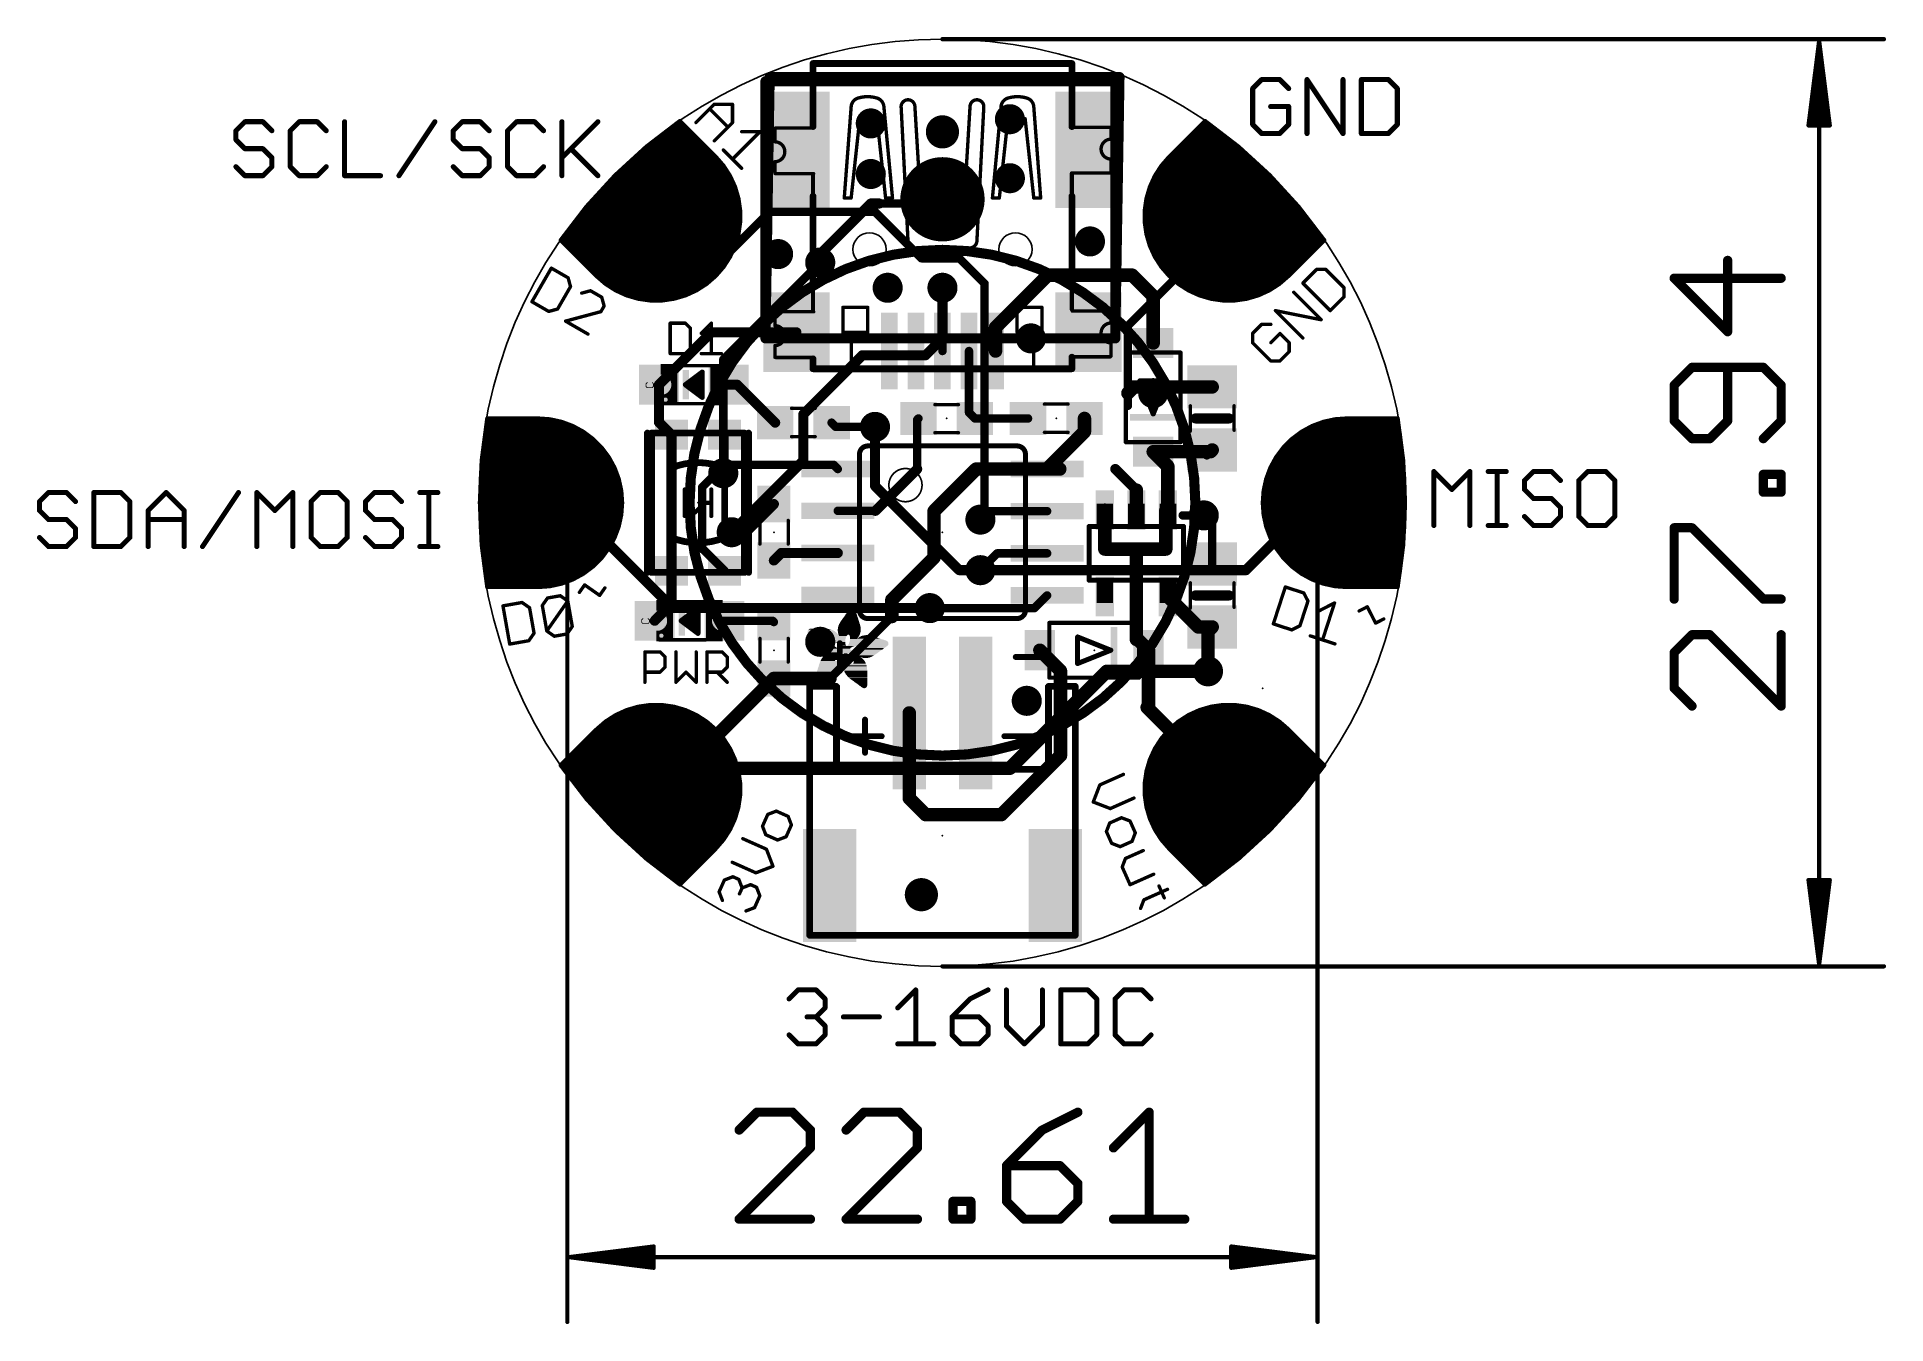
# Model space of a CAD drawing. Extents: x -27.3 to 28.4, y -24.7 to 14.
import ezdxf

# ---------------------------------------------------------------- set-up
doc = ezdxf.new("R2010")
doc.units = 0
for name, color, linetype in [('1', 12, 'CONTINUOUS'), ('16', 132, 'CONTINUOUS'), ('17', 110, 'CONTINUOUS'), ('18', 110, 'CONTINUOUS'), ('20', 53, 'CONTINUOUS'), ('21', 40, 'CONTINUOUS'), ('23', 53, 'CONTINUOUS'), ('24', 53, 'CONTINUOUS'), ('51', 53, 'CONTINUOUS')]:
    doc.layers.add(name, color=color, linetype=linetype)

# ---------------------------------------------------------------- blocks, each defined once
blk = doc.blocks.new('ROUNDP')
at = {"const_width": 0.5}
blk.add_lwpolyline([(0, -0.25, 1), (0, 0.25, 1), (0, -0.25)], format="xyb", dxfattribs=at)
blk = doc.blocks.new('RECT')
blk.add_solid([(-0.5, -0.5), (0.5, -0.5), (-0.5, 0.5), (0.5, 0.5)])
blk = doc.blocks.new('PIE')
at = {"const_width": 0.5}
blk.add_lwpolyline([(0, -0.25, 1), (0, 0.25, 1), (0, -0.25)], format="xyb", dxfattribs=at)
blk = doc.blocks.new('ROUNDV')
at = {"const_width": 0.5}
blk.add_lwpolyline([(0, -0.25, 1), (0, 0.25, 1), (0, -0.25)], format="xyb", dxfattribs=at)

msp = doc.modelspace()

# ---------------------------------------------------------------- linework, layer by layer
at = {"layer": '1'}
for points, const_width in [([(-5.334, 12.7), (-5.334, 4.953)], 0.3048), ([(5.207, 12.7), (-5.334, 12.7)], 0.3048), ([(5.207, 4.953), (5.207, 12.7)], 0.3048), ([(-7.9112, 11.5033), (-8.9236, 10.7265)], 0.127), ([(-8.3377, 11.176), (-7.5839, 11.176)], 0.127), ([(-8.1722, 11.303), (-7.7109, 11.303)], 0.127), ([(-8.0067, 11.43), (-7.8379, 11.43)], 0.127), ([(-6.8336, 10.4257), (-7.9112, 11.5033)], 0.127), ([(7.9112, 11.5033), (6.8336, 10.4257)], 0.127), ([(7.5839, 11.176), (8.3377, 11.176)], 0.127), ([(7.7109, 11.303), (8.1722, 11.303)], 0.127), ([(7.8379, 11.43), (8.0067, 11.43)], 0.127), ([(8.9236, 10.7265), (7.9112, 11.5033)], 0.127), ([(-8.9236, 10.7265), (-9.8644, 9.8644)], 0.127), ([(-9.126, 10.541), (-6.9489, 10.541)], 0.127), ([(-8.9874, 10.668), (-7.0759, 10.668)], 0.127), ([(-8.8343, 10.795), (-7.2029, 10.795)], 0.127), ([(-8.6688, 10.922), (-7.3299, 10.922)], 0.127), ([(-8.5032, 11.049), (-7.4569, 11.049)], 0.127), ([(6.9489, 10.541), (9.126, 10.541)], 0.127), ([(7.0759, 10.668), (8.9874, 10.668)], 0.127), ([(7.2029, 10.795), (8.8343, 10.795)], 0.127), ([(7.3299, 10.922), (8.6688, 10.922)], 0.127), ([(7.4569, 11.049), (8.5032, 11.049)], 0.127), ([(9.8644, 9.8644), (8.9236, 10.7265)], 0.127), ([(-9.6804, 10.033), (-6.5199, 10.033)], 0.127), ([(-9.5418, 10.16), (-6.6034, 10.16)], 0.127), ([(-9.4032, 10.287), (-6.7134, 10.287)], 0.127), ([(-9.2646, 10.414), (-6.8235, 10.414)], 0.127), ([(-6.5962, 10.1518), (-6.8336, 10.4257)], 0.127), ([(-6.4003, 9.8469), (-6.5962, 10.1518)], 0.127), ([(6.5962, 10.1518), (6.4003, 9.8469)], 0.127), ([(6.5199, 10.033), (9.6804, 10.033)], 0.127), ([(6.8336, 10.4257), (6.5962, 10.1518)], 0.127), ([(6.6034, 10.16), (9.5418, 10.16)], 0.127), ([(6.7134, 10.287), (9.4032, 10.287)], 0.127), ([(6.8235, 10.414), (9.2646, 10.414)], 0.127), ([(-9.8644, 9.8644), (-10.7265, 8.9236)], 0.127), ([(-10.1754, 9.525), (-6.2533, 9.525)], 0.127), ([(-10.059, 9.652), (-6.3113, 9.652)], 0.127), ([(-9.9426, 9.779), (-6.3693, 9.779)], 0.127), ([(-9.819, 9.906), (-6.4383, 9.906)], 0.127), ([(-6.2498, 9.5173), (-6.4003, 9.8469)], 0.127), ([(-6.1477, 9.1695), (-6.2498, 9.5173)], 0.127), ([(6.2498, 9.5173), (6.1477, 9.1695)], 0.127), ([(6.4003, 9.8469), (6.2498, 9.5173)], 0.127), ([(6.2533, 9.525), (10.1754, 9.525)], 0.127), ([(6.3113, 9.652), (10.059, 9.652)], 0.127), ([(6.3693, 9.779), (9.9426, 9.779)], 0.127), ([(6.4383, 9.906), (9.819, 9.906)], 0.127), ([(10.7265, 8.9236), (9.8644, 9.8644)], 0.127), ([(-10.7265, 8.9236), (-11.5033, 7.9112)], 0.127), ([(-10.7522, 8.89), (-6.1075, 8.89)], 0.127), ([(-10.6409, 9.017), (-6.1257, 9.017)], 0.127), ([(-10.5245, 9.144), (-6.144, 9.144)], 0.127), ([(-10.4081, 9.271), (-6.1775, 9.271)], 0.127), ([(-10.2917, 9.398), (-6.2147, 9.398)], 0.127), ([(-6.0961, 8.8108), (-6.1477, 9.1695)], 0.127), ([(-2.159, 9.017), (-3.683, 7.493)], 0.3048), ([(-1.905, 9.017), (-2.159, 9.017)], 0.3048), ([(-1.905, 9.017), (0, 9.017)], 0.254), ([(6.1477, 9.1695), (6.0961, 8.8108)], 0.127), ([(6.1075, 8.89), (10.7522, 8.89)], 0.127), ([(6.1257, 9.017), (10.6409, 9.017)], 0.127), ([(6.144, 9.144), (10.5245, 9.144)], 0.127), ([(6.1775, 9.271), (10.4081, 9.271)], 0.127), ([(6.2148, 9.398), (10.2917, 9.398)], 0.127), ([(11.5033, 7.9112), (10.7265, 8.9236)], 0.127), ([(-11.142, 8.382), (-6.1056, 8.382)], 0.127), ([(-11.0446, 8.509), (-6.0961, 8.509)], 0.127), ([(-10.9471, 8.636), (-6.0961, 8.636)], 0.127), ([(-10.8497, 8.763), (-6.0961, 8.763)], 0.127), ([(-6.1477, 8.0897), (-6.0961, 8.4484)], 0.127), ([(-6.0961, 8.4484), (-6.0961, 8.8108)], 0.127), ([(6.0961, 8.8108), (6.0961, 8.4484)], 0.127), ([(6.0961, 8.763), (10.8497, 8.763)], 0.127), ([(6.0961, 8.636), (10.9471, 8.636)], 0.127), ([(6.0961, 8.509), (11.0446, 8.509)], 0.127), ([(6.0961, 8.4484), (6.1477, 8.0897)], 0.127), ([(6.1056, 8.382), (11.142, 8.382)], 0.127), ([(-11.5033, 7.9112), (-10.4257, 6.8336)], 0.127), ([(-11.4661, 7.874), (-6.211, 7.874)], 0.127), ([(-11.4344, 8.001), (-6.1737, 8.001)], 0.127), ([(-11.3391, 7.747), (-6.2483, 7.747)], 0.127), ([(-11.3369, 8.128), (-6.1422, 8.128)], 0.127), ([(-11.2395, 8.255), (-6.1239, 8.255)], 0.127), ([(-6.4003, 7.4123), (-6.2498, 7.742)], 0.127), ([(-6.2498, 7.742), (-6.1477, 8.0897)], 0.127), ([(6.1239, 8.255), (11.2395, 8.255)], 0.127), ([(6.1422, 8.128), (11.3369, 8.128)], 0.127), ([(6.1477, 8.0897), (6.2498, 7.742)], 0.127), ([(6.1737, 8.001), (11.4344, 8.001)], 0.127), ([(6.211, 7.874), (11.4661, 7.874)], 0.127), ([(6.2483, 7.747), (11.3391, 7.747)], 0.127), ([(6.2498, 7.742), (6.4003, 7.4123)], 0.127), ([(8.001, 8.001), (8.128, 7.874)], 0.254), ([(10.4257, 6.8336), (11.5033, 7.9112)], 0.127), ([(-11.2121, 7.62), (-6.3055, 7.62)], 0.127), ([(-11.0851, 7.493), (-6.3635, 7.493)], 0.127), ([(-10.9581, 7.366), (-6.4301, 7.366)], 0.127), ([(-10.8311, 7.239), (-6.5117, 7.239)], 0.127), ([(-6.5962, 7.1075), (-6.4003, 7.4123)], 0.127), ([(-3.683, 7.493), (-3.683, 7.239)], 0.3048), ([(6.3055, 7.62), (11.2121, 7.62)], 0.127), ([(6.3635, 7.493), (11.0851, 7.493)], 0.127), ([(6.4003, 7.4123), (6.5962, 7.1075)], 0.127), ([(6.4301, 7.366), (10.9581, 7.366)], 0.127), ([(6.5117, 7.239), (10.8311, 7.239)], 0.127), ([(-10.7041, 7.112), (-6.5933, 7.112)], 0.127), ([(-10.5771, 6.985), (-6.7024, 6.985)], 0.127), ([(-10.4501, 6.858), (-6.8124, 6.858)], 0.127), ([(-10.4257, 6.8336), (-10.1518, 6.5962)], 0.127), ([(-10.3073, 6.731), (-6.9519, 6.731)], 0.127), ([(-7.1075, 6.5962), (-6.8336, 6.8336)], 0.127), ([(-6.8336, 6.8336), (-6.5962, 7.1075)], 0.127), ([(1.6, 5.283), (3.175, 6.858)], 0.4064), ([(3.175, 6.858), (5.715, 6.858)], 0.4064), ([(5.715, 6.858), (6.35, 6.223)], 0.4064), ([(6.5933, 7.112), (10.7041, 7.112)], 0.127), ([(6.5962, 7.1075), (6.8336, 6.8336)], 0.127), ([(6.7023, 6.985), (10.5771, 6.985)], 0.127), ([(6.8124, 6.858), (10.4501, 6.858)], 0.127), ([(6.8336, 6.8336), (7.1075, 6.5962)], 0.127), ([(6.9519, 6.731), (10.3073, 6.731)], 0.127), ([(10.1518, 6.5962), (10.4257, 6.8336)], 0.127), ([(-10.1607, 6.604), (-7.0985, 6.604)], 0.127), ([(-10.1518, 6.5962), (-9.8469, 6.4003)], 0.127), ([(-9.9662, 6.477), (-7.293, 6.477)], 0.127), ([(-9.8469, 6.4003), (-9.5173, 6.2498)], 0.127), ([(-9.7367, 6.35), (-7.5225, 6.35)], 0.127), ([(-9.5173, 6.2498), (-9.1695, 6.1477)], 0.127), ([(-9.4261, 6.223), (-7.8331, 6.223)], 0.127), ([(-9.1695, 6.1477), (-8.8108, 6.0961)], 0.127), ([(-8.8108, 6.0961), (-8.4484, 6.0961)], 0.127), ([(-8.4484, 6.0961), (-8.0897, 6.1477)], 0.127), ([(-8.0897, 6.1477), (-7.742, 6.2498)], 0.127), ([(-7.742, 6.2498), (-7.4123, 6.4003)], 0.127), ([(-7.4123, 6.4003), (-7.1075, 6.5962)], 0.127), ([(0, 6.477), (0, 4.572)], 0.254), ([(6.35, 6.223), (6.35, 4.8125)], 0.4064), ([(7.0985, 6.604), (10.1607, 6.604)], 0.127), ([(7.1075, 6.5962), (7.4123, 6.4003)], 0.127), ([(7.293, 6.477), (9.9662, 6.477)], 0.127), ([(7.4123, 6.4003), (7.742, 6.2498)], 0.127), ([(7.5225, 6.35), (9.7367, 6.35)], 0.127), ([(7.742, 6.2498), (8.0897, 6.1477)], 0.127), ([(7.8331, 6.223), (9.4261, 6.223)], 0.127), ([(8.0897, 6.1477), (8.4484, 6.0961)], 0.127), ([(8.4484, 6.0961), (8.8108, 6.0961)], 0.127), ([(8.8108, 6.0961), (9.1695, 6.1477)], 0.127), ([(9.1695, 6.1477), (9.5173, 6.2498)], 0.127), ([(9.5173, 6.2498), (9.8469, 6.4003)], 0.127), ([(9.8469, 6.4003), (10.1518, 6.5962)], 0.127), ([(-8.543, 3.556), (-6.963, 5.136)], 0.3048), ([(-6.963, 5.136), (-4.4, 5.136)], 0.3048), ([(-5.334, 4.953), (5.207, 4.953)], 0.3048), ([(1.6, 4.572), (1.6, 5.283)], 0.4064), ([(0.8, 4.572), (0.8, 2.717)], 0.254), ([(-8.543, 2.427), (-8.543, 3.556)], 0.3048), ([(-6.443, 3.556), (-6.184, 3.556)], 0.3048), ([(-6.184, 3.556), (-5.041, 2.413)], 0.3048), ([(5.776, 3.49), (5.588, 3.302)], 0.4064), ([(8.128, 3.49), (5.776, 3.49)], 0.4064), ([(0.8, 2.717), (0.977, 2.54)], 0.254), ([(-13.716, 2.54), (-13.8826, 1.2749)], 0.127), ([(-13.7494, 2.286), (-11.092, 2.286)], 0.127), ([(-13.7327, 2.413), (-11.4118, 2.413)], 0.127), ([(-12.192, 2.54), (-13.716, 2.54)], 0.127), ([(-11.8305, 2.5141), (-12.192, 2.54)], 0.127), ([(-11.4764, 2.4371), (-11.8305, 2.5141)], 0.127), ([(-11.1368, 2.3105), (-11.4764, 2.4371)], 0.127), ([(-10.8188, 2.1368), (-11.1368, 2.3105)], 0.127), ([(-8.166, 2.05), (-8.543, 2.427)], 0.3048), ([(-3.341, 2.413), (-3.214, 2.286)], 0.254), ([(-3.214, 2.286), (-2.032, 2.286)], 0.254), ([(-0.762, 2.501), (-0.723, 2.54)], 0.254), ([(-0.762, 1.016), (-0.762, 2.501)], 0.254), ([(2.579, 2.54), (0.977, 2.54)], 0.254), ([(4.279, 2.141), (3.154, 1.016)], 0.4064), ([(4.279, 2.54), (4.279, 2.141)], 0.4064), ([(11.1368, 2.3105), (10.8188, 2.1368)], 0.127), ([(11.092, 2.286), (13.7494, 2.286)], 0.127), ([(11.4764, 2.4371), (11.1368, 2.3105)], 0.127), ([(11.4118, 2.413), (13.7327, 2.413)], 0.127), ([(11.8305, 2.5141), (11.4764, 2.4371)], 0.127), ([(12.192, 2.54), (11.8305, 2.5141)], 0.127), ([(13.716, 2.54), (12.192, 2.54)], 0.127), ([(13.8826, 1.2749), (13.716, 2.54)], 0.127), ([(-13.833, 1.651), (-10.2632, 1.651)], 0.127), ([(-13.8163, 1.778), (-10.3871, 1.778)], 0.127), ([(-13.7996, 1.905), (-10.5141, 1.905)], 0.127), ([(-13.7829, 2.032), (-10.6788, 2.032)], 0.127), ([(-13.7662, 2.159), (-10.8595, 2.159)], 0.127), ([(-10.5287, 1.9196), (-10.8188, 2.1368)], 0.127), ([(-10.2724, 1.6633), (-10.5287, 1.9196)], 0.127), ([(-10.0552, 1.3732), (-10.2724, 1.6633)], 0.127), ([(-8.166, -2.05), (-8.166, 2.05)], 0.3048), ([(-6.566, 2.05), (-6.566, 1.143)], 0.254), ([(6.35, 1.5375), (8.0755, 1.5375)], 0.4064), ([(6.792, 1.0955), (6.35, 1.5375)], 0.4064), ([(7.965, 1.427), (8.128, 1.59)], 0.254), ([(8.0755, 1.5375), (8.128, 1.59)], 0.4064), ([(10.2724, 1.6633), (10.0552, 1.3732)], 0.127), ([(10.2632, 1.651), (13.833, 1.651)], 0.127), ([(10.5287, 1.9196), (10.2724, 1.6633)], 0.127), ([(10.3871, 1.778), (13.8163, 1.778)], 0.127), ([(10.5141, 1.905), (13.7996, 1.905)], 0.127), ([(10.8188, 2.1368), (10.5287, 1.9196)], 0.127), ([(10.6788, 2.032), (13.7829, 2.032)], 0.127), ([(10.8595, 2.159), (13.7662, 2.159)], 0.127), ([(-13.8826, 1.2749), (-13.9382, 0)], 0.127), ([(-13.8883, 1.143), (-9.9295, 1.143)], 0.127), ([(-13.8828, 1.27), (-9.9988, 1.27)], 0.127), ([(-13.8665, 1.397), (-10.073, 1.397)], 0.127), ([(-13.8498, 1.524), (-10.1681, 1.524)], 0.127), ([(-9.8815, 1.0552), (-10.0552, 1.3732)], 0.127), ([(-9.7549, 0.7156), (-9.8815, 1.0552)], 0.127), ([(-7.239, 0.47), (-6.566, 1.143)], 0.254), ([(-6.604, 1.143), (-6.566, 1.143)], 0.254), ([(-6.604, 1.143), (-6.604, 0.889)], 0.254), ([(-6.566, 1.143), (-3.281, 1.143)], 0.254), ([(-3.281, 1.143), (-3.154, 1.016)], 0.254), ([(-2.022, -0.244), (-0.762, 1.016)], 0.3048), ([(1.016, 1.016), (-0.254, -0.254)], 0.4064), ([(3.154, 1.016), (1.016, 1.016)], 0.4064), ([(3.535, 1.016), (3.154, 1.016)], 0.4064), ([(5.842, 0.381), (5.207, 1.016)], 0.3048), ([(6.792, -0.224), (6.792, 1.0955)], 0.4064), ([(9.8815, 1.0552), (9.7549, 0.7156)], 0.127), ([(10.0552, 1.3732), (9.8815, 1.0552)], 0.127), ([(9.9295, 1.143), (13.8883, 1.143)], 0.127), ([(9.9989, 1.27), (13.8828, 1.27)], 0.127), ([(10.073, 1.397), (13.8665, 1.397)], 0.127), ([(10.1681, 1.524), (13.8498, 1.524)], 0.127), ([(13.9382, 0), (13.8826, 1.2749)], 0.127), ([(-13.916, 0.508), (-9.7097, 0.508)], 0.127), ([(-13.9105, 0.635), (-9.7374, 0.635)], 0.127), ([(-13.905, 0.762), (-9.7722, 0.762)], 0.127), ([(-13.8994, 0.889), (-9.8196, 0.889)], 0.127), ([(-13.8939, 1.016), (-9.8669, 1.016)], 0.127), ([(-9.6779, 0.3615), (-9.7549, 0.7156)], 0.127), ([(-7.239, -1.397), (-7.239, 0.47)], 0.254), ([(5.842, -0.224), (5.842, 0.381)], 0.4064), ([(9.7549, 0.7156), (9.6779, 0.3615)], 0.127), ([(9.7097, 0.508), (13.916, 0.508)], 0.127), ([(9.7374, 0.635), (13.9105, 0.635)], 0.127), ([(9.7722, 0.762), (13.905, 0.762)], 0.127), ([(9.8196, 0.889), (13.8994, 0.889)], 0.127), ([(9.8669, 1.016), (13.8939, 1.016)], 0.127), ([(-13.9382, 0), (-13.8826, -1.2749)], 0.127), ([(-13.9382, 0), (-9.652, 0)], 0.127), ([(-13.9327, 0.127), (-9.6611, 0.127)], 0.127), ([(-13.9271, 0.254), (-9.6702, 0.254)], 0.127), ([(-13.9216, 0.381), (-9.6821, 0.381)], 0.127), ([(-9.652, 0), (-9.6779, 0.3615)], 0.127), ([(-9.6779, -0.3615), (-9.652, 0)], 0.127), ([(-5.08, -0.039), (-5.93, -0.889)], 0.3048), ([(5.842, 0.254), (5.842, -0.224)], 0.254), ([(9.6779, 0.3615), (9.652, 0)], 0.127), ([(9.652, 0), (9.6779, -0.3615)], 0.127), ([(9.652, 0), (13.9382, 0)], 0.127), ([(9.6611, 0.127), (13.9327, 0.127)], 0.127), ([(9.6702, 0.254), (13.9271, 0.254)], 0.127), ([(9.6821, 0.381), (13.9216, 0.381)], 0.127), ([(13.8826, -1.2749), (13.9382, 0)], 0.127), ([(-13.9327, -0.127), (-9.6611, -0.127)], 0.127), ([(-13.9271, -0.254), (-9.6702, -0.254)], 0.127), ([(-13.9216, -0.381), (-9.6821, -0.381)], 0.127), ([(-13.916, -0.508), (-9.7097, -0.508)], 0.127), ([(-9.7549, -0.7156), (-9.6779, -0.3615)], 0.127), ([(-2.022, -0.244), (-3.154, -0.244)], 0.254), ([(-0.254, -0.254), (-0.254, -1.651)], 0.4064), ([(1.397, -0.254), (1.143, -0.508)], 0.254), ([(3.154, -0.254), (1.397, -0.254)], 0.254), ([(4.892, -1.397), (4.892, -0.224)], 0.4064), ([(6.731, -1.397), (6.731, -0.224)], 0.4064), ([(6.731, -0.224), (6.792, -0.224)], 0.4064), ([(8.128, -0.635), (7.874, -0.381)], 0.254), ([(8.128, -1.844), (8.128, -0.635)], 0.254), ([(9.6611, -0.127), (13.9327, -0.127)], 0.127), ([(9.6702, -0.254), (13.9271, -0.254)], 0.127), ([(9.6779, -0.3615), (9.7549, -0.7156)], 0.127), ([(9.6821, -0.381), (13.9216, -0.381)], 0.127), ([(9.7097, -0.508), (13.916, -0.508)], 0.127), ([(-13.9105, -0.635), (-9.7374, -0.635)], 0.127), ([(-13.905, -0.762), (-9.7722, -0.762)], 0.127), ([(-13.8994, -0.889), (-9.8196, -0.889)], 0.127), ([(-13.8939, -1.016), (-9.8669, -1.016)], 0.127), ([(-13.8883, -1.143), (-9.9295, -1.143)], 0.127), ([(-10.0552, -1.3732), (-9.8815, -1.0552)], 0.127), ([(-9.8815, -1.0552), (-9.7549, -0.7156)], 0.127), ([(-5.93, -0.889), (-6.35, -0.889)], 0.3048), ([(9.7374, -0.635), (13.9105, -0.635)], 0.127), ([(9.7549, -0.7156), (9.8815, -1.0552)], 0.127), ([(9.7722, -0.762), (13.905, -0.762)], 0.127), ([(9.8196, -0.889), (13.8994, -0.889)], 0.127), ([(9.8669, -1.016), (13.8939, -1.016)], 0.127), ([(9.8815, -1.0552), (10.0552, -1.3732)], 0.127), ([(9.9295, -1.143), (13.8883, -1.143)], 0.127), ([(-13.8828, -1.27), (-9.9989, -1.27)], 0.127), ([(-13.8826, -1.2749), (-13.716, -2.54)], 0.127), ([(-13.8665, -1.397), (-10.073, -1.397)], 0.127), ([(-13.8498, -1.524), (-10.1681, -1.524)], 0.127), ([(-13.833, -1.651), (-10.2632, -1.651)], 0.127), ([(-10.5287, -1.9196), (-10.2724, -1.6633)], 0.127), ([(-10.2724, -1.6633), (-10.0552, -1.3732)], 0.127), ([(-7.239, -1.397), (-7.219, -1.397)], 0.254), ([(-7.219, -1.397), (-6.566, -2.05)], 0.254), ([(-4.855, -1.514), (-5.08, -1.739)], 0.3048), ([(-3.154, -1.514), (-4.855, -1.514)], 0.3048), ([(-0.254, -1.651), (-1.524, -2.921)], 0.4064), ([(1.651, -1.524), (1.143, -2.032)], 0.254), ([(3.154, -1.524), (1.651, -1.524)], 0.254), ([(4.892, -1.397), (5.842, -1.397)], 0.4064), ([(5.842, -1.397), (6.731, -1.397)], 0.4064), ([(5.842, -4.119), (5.842, -1.397)], 0.4064), ([(9.9988, -1.27), (13.8828, -1.27)], 0.127), ([(10.0552, -1.3732), (10.2724, -1.6633)], 0.127), ([(10.073, -1.397), (13.8665, -1.397)], 0.127), ([(10.1681, -1.524), (13.8498, -1.524)], 0.127), ([(10.2632, -1.651), (13.833, -1.651)], 0.127), ([(10.2724, -1.6633), (10.5287, -1.9196)], 0.127), ([(13.716, -2.54), (13.8826, -1.2749)], 0.127), ([(-13.8163, -1.778), (-10.3871, -1.778)], 0.127), ([(-13.7996, -1.905), (-10.5141, -1.905)], 0.127), ([(-13.7829, -2.032), (-10.6788, -2.032)], 0.127), ([(-13.7662, -2.159), (-10.8595, -2.159)], 0.127), ([(-13.7494, -2.286), (-11.092, -2.286)], 0.127), ([(-11.1368, -2.3105), (-10.8188, -2.1368)], 0.127), ([(-10.8188, -2.1368), (-10.5287, -1.9196)], 0.127), ([(-8.166, -3.052), (-8.166, -2.05)], 0.3048), ([(10.3871, -1.778), (13.8163, -1.778)], 0.127), ([(10.5141, -1.905), (13.7996, -1.905)], 0.127), ([(10.5287, -1.9196), (10.8188, -2.1368)], 0.127), ([(10.6788, -2.032), (13.7829, -2.032)], 0.127), ([(10.8188, -2.1368), (11.1368, -2.3105)], 0.127), ([(10.8595, -2.159), (13.7662, -2.159)], 0.127), ([(11.092, -2.286), (13.7494, -2.286)], 0.127), ([(-13.7327, -2.413), (-11.4118, -2.413)], 0.127), ([(-13.716, -2.54), (-12.192, -2.54)], 0.127), ([(-13.716, -2.54), (-12.192, -2.54)], 0.127), ([(-12.192, -2.54), (-11.8305, -2.5141)], 0.127), ([(-11.8305, -2.5141), (-11.4764, -2.4371)], 0.127), ([(-11.4764, -2.4371), (-11.1368, -2.3105)], 0.127), ([(-1.524, -2.921), (-1.524, -3.429)], 0.4064), ([(2.773, -3.175), (3.154, -2.794)], 0.254), ([(6.792, -2.824), (7.712, -3.744)], 0.4064), ([(11.1368, -2.3105), (11.4764, -2.4371)], 0.127), ([(11.4118, -2.413), (13.7327, -2.413)], 0.127), ([(11.4764, -2.4371), (11.8305, -2.5141)], 0.127), ([(11.8305, -2.5141), (12.192, -2.54)], 0.127), ([(12.192, -2.54), (13.716, -2.54)], 0.127), ([(12.192, -2.54), (13.716, -2.54)], 0.127), ([(-8.67, -3.556), (-8.166, -3.052)], 0.3048), ([(-1.524, -3.429), (-3.39, -5.295)], 0.254), ([(-0.381, -3.175), (2.773, -3.175)], 0.254), ([(-6.57, -3.556), (-5.119, -3.556)], 0.254), ([(-5.119, -3.556), (-5.08, -3.595)], 0.254), ([(7.712, -3.744), (8.128, -3.744)], 0.4064), ([(8.128, -3.744), (8.001, -3.871)], 0.4064), ([(8.001, -3.871), (8.001, -5.08)], 0.4064), ([(-3.789, -4.297), (-3.683, -4.191)], 0.254), ([(3.556, -5.0665), (2.9345, -4.445)], 0.4064), ([(5.842, -4.119), (5.8835, -4.119)], 0.4064), ([(5.8835, -4.119), (6.2095, -4.445)], 0.4064), ([(6.2095, -6.168), (6.2095, -4.445)], 0.4064), ([(3.556, -7.62), (3.556, -5.0665)], 0.4064), ([(-7.786, -8.001), (-5.08, -5.295)], 0.4064), ([(-3.39, -5.295), (-5.08, -5.295)], 0.4064), ([(-9.1695, -6.1477), (-9.5173, -6.2498)], 0.127), ([(-8.8108, -6.0961), (-9.1695, -6.1477)], 0.127), ([(-8.4484, -6.0961), (-8.8108, -6.0961)], 0.127), ([(-8.0897, -6.1477), (-8.4484, -6.0961)], 0.127), ([(-7.742, -6.2498), (-8.0897, -6.1477)], 0.127), ([(8.001, -8.001), (6.168, -6.168)], 0.4064), ([(6.168, -6.168), (6.2095, -6.168)], 0.4064), ([(8.0897, -6.1477), (7.742, -6.2498)], 0.127), ([(8.4484, -6.0961), (8.0897, -6.1477)], 0.127), ([(8.8108, -6.0961), (8.4484, -6.0961)], 0.127), ([(9.1695, -6.1477), (8.8108, -6.0961)], 0.127), ([(9.5173, -6.2498), (9.1695, -6.1477)], 0.127), ([(-10.1518, -6.5962), (-10.4257, -6.8336)], 0.127), ([(-10.3073, -6.731), (-6.9519, -6.731)], 0.127), ([(-10.1607, -6.604), (-7.0985, -6.604)], 0.127), ([(-9.8469, -6.4003), (-10.1518, -6.5962)], 0.127), ([(-9.9662, -6.477), (-7.293, -6.477)], 0.127), ([(-9.5173, -6.2498), (-9.8469, -6.4003)], 0.127), ([(-9.7367, -6.35), (-7.5225, -6.35)], 0.127), ([(-9.4261, -6.223), (-7.8331, -6.223)], 0.127), ([(-7.4123, -6.4003), (-7.742, -6.2498)], 0.127), ([(-7.1075, -6.5962), (-7.4123, -6.4003)], 0.127), ([(-6.8336, -6.8336), (-7.1075, -6.5962)], 0.127), ([(-1, -6.333), (-1, -8.906)], 0.4064), ([(7.1075, -6.5962), (6.8336, -6.8336)], 0.127), ([(6.9519, -6.731), (10.3073, -6.731)], 0.127), ([(7.0985, -6.604), (10.1607, -6.604)], 0.127), ([(7.4123, -6.4003), (7.1075, -6.5962)], 0.127), ([(7.293, -6.477), (9.9662, -6.477)], 0.127), ([(7.742, -6.2498), (7.4123, -6.4003)], 0.127), ([(7.5225, -6.35), (9.7367, -6.35)], 0.127), ([(7.8331, -6.223), (9.4261, -6.223)], 0.127), ([(9.8469, -6.4003), (9.5173, -6.2498)], 0.127), ([(10.1518, -6.5962), (9.8469, -6.4003)], 0.127), ([(10.4257, -6.8336), (10.1518, -6.5962)], 0.127), ([(-10.4257, -6.8336), (-11.5033, -7.9112)], 0.127), ([(-10.8311, -7.239), (-6.5117, -7.239)], 0.127), ([(-10.7041, -7.112), (-6.5933, -7.112)], 0.127), ([(-10.5771, -6.985), (-6.7023, -6.985)], 0.127), ([(-10.4501, -6.858), (-6.8124, -6.858)], 0.127), ([(-6.5962, -7.1075), (-6.8336, -6.8336)], 0.127), ([(-6.4003, -7.4123), (-6.5962, -7.1075)], 0.127), ([(6.5962, -7.1075), (6.4003, -7.4123)], 0.127), ([(6.5117, -7.239), (10.8311, -7.239)], 0.127), ([(6.5933, -7.112), (10.7041, -7.112)], 0.127), ([(6.8336, -6.8336), (6.5962, -7.1075)], 0.127), ([(6.7024, -6.985), (10.5771, -6.985)], 0.127), ([(6.8124, -6.858), (10.4501, -6.858)], 0.127), ([(11.5033, -7.9112), (10.4257, -6.8336)], 0.127), ([(-11.3391, -7.747), (-6.2483, -7.747)], 0.127), ([(-11.2121, -7.62), (-6.3055, -7.62)], 0.127), ([(-11.0851, -7.493), (-6.3635, -7.493)], 0.127), ([(-10.9581, -7.366), (-6.4301, -7.366)], 0.127), ([(-6.2498, -7.742), (-6.4003, -7.4123)], 0.127), ([(-6.1477, -8.0897), (-6.2498, -7.742)], 0.127), ([(1.778, -9.398), (3.556, -7.62)], 0.4064), ([(6.2498, -7.742), (6.1477, -8.0897)], 0.127), ([(6.2483, -7.747), (11.3391, -7.747)], 0.127), ([(6.4003, -7.4123), (6.2498, -7.742)], 0.127), ([(6.3055, -7.62), (11.2121, -7.62)], 0.127), ([(6.3635, -7.493), (11.0851, -7.493)], 0.127), ([(6.4301, -7.366), (10.9581, -7.366)], 0.127), ([(-11.5033, -7.9112), (-10.7265, -8.9236)], 0.127), ([(-11.4661, -7.874), (-6.211, -7.874)], 0.127), ([(-11.4344, -8.001), (-6.1737, -8.001)], 0.127), ([(-11.3369, -8.128), (-6.1422, -8.128)], 0.127), ([(-11.2395, -8.255), (-6.1239, -8.255)], 0.127), ([(-11.142, -8.382), (-6.1056, -8.382)], 0.127), ([(-8.001, -8.001), (-7.786, -8.001)], 0.254), ([(-6.0961, -8.4484), (-6.1477, -8.0897)], 0.127), ([(6.1477, -8.0897), (6.0961, -8.4484)], 0.127), ([(6.1056, -8.382), (11.142, -8.382)], 0.127), ([(6.1239, -8.255), (11.2395, -8.255)], 0.127), ([(6.1422, -8.128), (11.3369, -8.128)], 0.127), ([(6.1737, -8.001), (11.4344, -8.001)], 0.127), ([(6.211, -7.874), (11.4661, -7.874)], 0.127), ([(10.7265, -8.9236), (11.5033, -7.9112)], 0.127), ([(-11.0446, -8.509), (-6.0961, -8.509)], 0.127), ([(-10.9471, -8.636), (-6.0961, -8.636)], 0.127), ([(-10.8497, -8.763), (-6.0961, -8.763)], 0.127), ([(-10.7522, -8.89), (-6.1075, -8.89)], 0.127), ([(-10.7265, -8.9236), (-9.8644, -9.8644)], 0.127), ([(-6.1477, -9.1695), (-6.0961, -8.8108)], 0.127), ([(-6.0961, -8.8108), (-6.0961, -8.4484)], 0.127), ([(-1, -8.906), (-0.508, -9.398)], 0.4064), ([(6.0961, -8.4484), (6.0961, -8.8108)], 0.127), ([(6.0961, -8.509), (11.0446, -8.509)], 0.127), ([(6.0961, -8.636), (10.9471, -8.636)], 0.127), ([(6.0961, -8.763), (10.8497, -8.763)], 0.127), ([(6.0961, -8.8108), (6.1477, -9.1695)], 0.127), ([(6.1075, -8.89), (10.7522, -8.89)], 0.127), ([(9.8644, -9.8644), (10.7265, -8.9236)], 0.127), ([(-10.6409, -9.017), (-6.1257, -9.017)], 0.127), ([(-10.5245, -9.144), (-6.144, -9.144)], 0.127), ([(-10.4081, -9.271), (-6.1775, -9.271)], 0.127), ([(-10.2917, -9.398), (-6.2148, -9.398)], 0.127), ([(-10.1754, -9.525), (-6.2533, -9.525)], 0.127), ([(-6.4003, -9.8469), (-6.2498, -9.5173)], 0.127), ([(-6.2498, -9.5173), (-6.1477, -9.1695)], 0.127), ([(-0.508, -9.398), (1.778, -9.398)], 0.4064), ([(6.1257, -9.017), (10.6409, -9.017)], 0.127), ([(6.144, -9.144), (10.5245, -9.144)], 0.127), ([(6.1477, -9.1695), (6.2498, -9.5173)], 0.127), ([(6.1775, -9.271), (10.4081, -9.271)], 0.127), ([(6.2147, -9.398), (10.2917, -9.398)], 0.127), ([(6.2498, -9.5173), (6.4003, -9.8469)], 0.127), ([(6.2533, -9.525), (10.1754, -9.525)], 0.127), ([(-10.059, -9.652), (-6.3113, -9.652)], 0.127), ([(-9.9426, -9.779), (-6.3693, -9.779)], 0.127), ([(-9.8644, -9.8644), (-8.9236, -10.7265)], 0.127), ([(-9.819, -9.906), (-6.4383, -9.906)], 0.127), ([(-9.6804, -10.033), (-6.5199, -10.033)], 0.127), ([(-6.5962, -10.1518), (-6.4003, -9.8469)], 0.127), ([(6.3113, -9.652), (10.059, -9.652)], 0.127), ([(6.3693, -9.779), (9.9426, -9.779)], 0.127), ([(6.4003, -9.8469), (6.5962, -10.1518)], 0.127), ([(6.4383, -9.906), (9.819, -9.906)], 0.127), ([(6.5199, -10.033), (9.6804, -10.033)], 0.127), ([(8.9236, -10.7265), (9.8644, -9.8644)], 0.127), ([(-9.5418, -10.16), (-6.6034, -10.16)], 0.127), ([(-9.4032, -10.287), (-6.7134, -10.287)], 0.127), ([(-9.2646, -10.414), (-6.8235, -10.414)], 0.127), ([(-9.126, -10.541), (-6.9489, -10.541)], 0.127), ([(-7.9112, -11.5033), (-6.8336, -10.4257)], 0.127), ([(-6.8336, -10.4257), (-6.5962, -10.1518)], 0.127), ([(6.5962, -10.1518), (6.8336, -10.4257)], 0.127), ([(6.6034, -10.16), (9.5418, -10.16)], 0.127), ([(6.7134, -10.287), (9.4032, -10.287)], 0.127), ([(6.8235, -10.414), (9.2646, -10.414)], 0.127), ([(6.8336, -10.4257), (7.9112, -11.5033)], 0.127), ([(6.9489, -10.541), (9.126, -10.541)], 0.127), ([(-8.9874, -10.668), (-7.0759, -10.668)], 0.127), ([(-8.9236, -10.7265), (-7.9112, -11.5033)], 0.127), ([(-8.8343, -10.795), (-7.2029, -10.795)], 0.127), ([(-8.6688, -10.922), (-7.3299, -10.922)], 0.127), ([(-8.5032, -11.049), (-7.4569, -11.049)], 0.127), ([(-8.3377, -11.176), (-7.5839, -11.176)], 0.127), ([(7.0759, -10.668), (8.9874, -10.668)], 0.127), ([(7.2029, -10.795), (8.8343, -10.795)], 0.127), ([(7.3299, -10.922), (8.6688, -10.922)], 0.127), ([(7.4569, -11.049), (8.5032, -11.049)], 0.127), ([(7.5839, -11.176), (8.3377, -11.176)], 0.127), ([(7.9112, -11.5033), (8.9236, -10.7265)], 0.127), ([(-8.1722, -11.303), (-7.7109, -11.303)], 0.127), ([(-8.0067, -11.43), (-7.8379, -11.43)], 0.127), ([(7.7109, -11.303), (8.1722, -11.303)], 0.127), ([(7.8379, -11.43), (8.0067, -11.43)], 0.127)]:
    msp.add_lwpolyline(points, dxfattribs=dict(at, const_width=const_width))
for points, const_width in [([(-5.2578, 12.7, 1), (-5.4102, 12.7)], 0.1524), ([(-5.334, 12.7762, 1), (-5.334, 12.6238)], 0.1524), ([(5.2832, 12.7, 1), (5.1308, 12.7)], 0.1524), ([(5.207, 12.6238, 1), (5.207, 12.7762)], 0.1524), ([(-8.3377, 11.2078, 1), (-8.3377, 11.1442)], 0.0635), ([(-8.1722, 11.3348, 1), (-8.1722, 11.2713)], 0.0635), ([(-8.0067, 11.4618, 1), (-8.0067, 11.3982)], 0.0635), ([(-7.8887, 11.5257, 1), (-7.9336, 11.4808)], 0.0635), ([(-7.8919, 11.4781, 1), (-7.9305, 11.5285)], 0.0635), ([(-7.8379, 11.3982, 1), (-7.8379, 11.4618)], 0.0635), ([(-7.7109, 11.2713, 1), (-7.7109, 11.3348)], 0.0635), ([(-7.5839, 11.1442, 1), (-7.5839, 11.2078)], 0.0635), ([(7.5839, 11.2078, 1), (7.5839, 11.1442)], 0.0635), ([(7.7109, 11.3348, 1), (7.7109, 11.2713)], 0.0635), ([(7.8379, 11.4618, 1), (7.8379, 11.3982)], 0.0635), ([(7.9305, 11.5285, 1), (7.8919, 11.4781)], 0.0635), ([(7.9336, 11.4808, 1), (7.8887, 11.5257)], 0.0635), ([(8.0067, 11.3982, 1), (8.0067, 11.4618)], 0.0635), ([(8.1722, 11.2713, 1), (8.1722, 11.3348)], 0.0635), ([(8.3377, 11.1442, 1), (8.3377, 11.2078)], 0.0635), ([(-9.126, 10.5728, 1), (-9.126, 10.5092)], 0.0635), ([(-8.9874, 10.6998, 1), (-8.9874, 10.6363)], 0.0635), ([(-8.9429, 10.7517, 1), (-8.9042, 10.7013)], 0.0635), ([(-8.9021, 10.7031, 1), (-8.945, 10.7499)], 0.0635), ([(-8.8343, 10.8268, 1), (-8.8343, 10.7632)], 0.0635), ([(-8.6688, 10.9538, 1), (-8.6688, 10.8902)], 0.0635), ([(-8.5032, 11.0808, 1), (-8.5032, 11.0173)], 0.0635), ([(-7.4569, 11.0173, 1), (-7.4569, 11.0808)], 0.0635), ([(-7.3299, 10.8902, 1), (-7.3299, 10.9538)], 0.0635), ([(-7.2029, 10.7632, 1), (-7.2029, 10.8268)], 0.0635), ([(-7.0759, 10.6363, 1), (-7.0759, 10.6998)], 0.0635), ([(-6.9489, 10.5092, 1), (-6.9489, 10.5728)], 0.0635), ([(6.9489, 10.5728, 1), (6.9489, 10.5092)], 0.0635), ([(7.0759, 10.6998, 1), (7.0759, 10.6363)], 0.0635), ([(7.2029, 10.8268, 1), (7.2029, 10.7632)], 0.0635), ([(7.3299, 10.9538, 1), (7.3299, 10.8902)], 0.0635), ([(7.4569, 11.0808, 1), (7.4569, 11.0173)], 0.0635), ([(8.5032, 11.0173, 1), (8.5032, 11.0808)], 0.0635), ([(8.6688, 10.8902, 1), (8.6688, 10.9538)], 0.0635), ([(8.8343, 10.7632, 1), (8.8343, 10.8268)], 0.0635), ([(8.945, 10.7499, 1), (8.9021, 10.7031)], 0.0635), ([(8.9042, 10.7013, 1), (8.9429, 10.7517)], 0.0635), ([(8.9874, 10.6363, 1), (8.9874, 10.6998)], 0.0635), ([(9.126, 10.5092, 1), (9.126, 10.5728)], 0.0635), ([(-9.6804, 10.0648, 1), (-9.6804, 10.0013)], 0.0635), ([(-9.5418, 10.1918, 1), (-9.5418, 10.1282)], 0.0635), ([(-9.4032, 10.3188, 1), (-9.4032, 10.2553)], 0.0635), ([(-9.2646, 10.4458, 1), (-9.2646, 10.3822)], 0.0635), ([(-6.8096, 10.4465, 1), (-6.8576, 10.4049)], 0.0635), ([(-6.856, 10.4032, 1), (-6.8111, 10.4481)], 0.0635), ([(-6.8235, 10.3822, 1), (-6.8235, 10.4458)], 0.0635), ([(-6.7134, 10.2553, 1), (-6.7134, 10.3188)], 0.0635), ([(-6.5695, 10.1689, 1), (-6.623, 10.1346)], 0.0635), ([(-6.6202, 10.131, 1), (-6.5722, 10.1726)], 0.0635), ([(-6.6034, 10.1282, 1), (-6.6034, 10.1918)], 0.0635), ([(-6.5199, 10.0013, 1), (-6.5199, 10.0648)], 0.0635), ([(6.5199, 10.0648, 1), (6.5199, 10.0013)], 0.0635), ([(6.5722, 10.1726, 1), (6.6202, 10.131)], 0.0635), ([(6.623, 10.1346, 1), (6.5695, 10.1689)], 0.0635), ([(6.6034, 10.1918, 1), (6.6034, 10.1282)], 0.0635), ([(6.7134, 10.3188, 1), (6.7134, 10.2553)], 0.0635), ([(6.8235, 10.4458, 1), (6.8235, 10.3822)], 0.0635), ([(6.8111, 10.4481, 1), (6.856, 10.4032)], 0.0635), ([(6.8576, 10.4049, 1), (6.8096, 10.4465)], 0.0635), ([(9.2646, 10.3822, 1), (9.2646, 10.4458)], 0.0635), ([(9.4032, 10.2553, 1), (9.4032, 10.3188)], 0.0635), ([(9.5418, 10.1282, 1), (9.5418, 10.1918)], 0.0635), ([(9.6804, 10.0013, 1), (9.6804, 10.0648)], 0.0635), ([(-10.1754, 9.5568, 1), (-10.1754, 9.4932)], 0.0635), ([(-10.059, 9.6838, 1), (-10.059, 9.6203)], 0.0635), ([(-9.9426, 9.8108, 1), (-9.9426, 9.7472)], 0.0635), ([(-9.8858, 9.8878, 1), (-9.8429, 9.841)], 0.0635), ([(-9.841, 9.8429, 1), (-9.8878, 9.8858)], 0.0635), ([(-9.819, 9.9378, 1), (-9.819, 9.8742)], 0.0635), ([(-6.4383, 9.8742, 1), (-6.4383, 9.9378)], 0.0635), ([(-6.3714, 9.8601, 1), (-6.4292, 9.8337)], 0.0635), ([(-6.427, 9.8297, 1), (-6.3736, 9.8641)], 0.0635), ([(-6.3693, 9.7472, 1), (-6.3693, 9.8108)], 0.0635), ([(-6.3113, 9.6203, 1), (-6.3113, 9.6838)], 0.0635), ([(-6.2193, 9.5262, 1), (-6.2802, 9.5083)], 0.0635), ([(-6.2786, 9.5041, 1), (-6.2209, 9.5304)], 0.0635), ([(-6.2533, 9.4932, 1), (-6.2533, 9.5568)], 0.0635), ([(6.2209, 9.5304, 1), (6.2786, 9.5041)], 0.0635), ([(6.2802, 9.5083, 1), (6.2193, 9.5262)], 0.0635), ([(6.2533, 9.5568, 1), (6.2533, 9.4932)], 0.0635), ([(6.3113, 9.6838, 1), (6.3113, 9.6203)], 0.0635), ([(6.3693, 9.8108, 1), (6.3693, 9.7472)], 0.0635), ([(6.3736, 9.8641, 1), (6.427, 9.8297)], 0.0635), ([(6.4292, 9.8337, 1), (6.3714, 9.8601)], 0.0635), ([(6.4383, 9.9378, 1), (6.4383, 9.8742)], 0.0635), ([(9.819, 9.8742, 1), (9.819, 9.9378)], 0.0635), ([(9.8878, 9.8858, 1), (9.841, 9.8429)], 0.0635), ([(9.8429, 9.841, 1), (9.8858, 9.8878)], 0.0635), ([(9.9426, 9.7472, 1), (9.9426, 9.8108)], 0.0635), ([(10.059, 9.6203, 1), (10.059, 9.6838)], 0.0635), ([(10.1754, 9.4932, 1), (10.1754, 9.5568)], 0.0635), ([(-10.7522, 8.9218, 1), (-10.7522, 8.8582)], 0.0635), ([(-10.7499, 8.945, 1), (-10.7031, 8.9021)], 0.0635), ([(-10.7013, 8.9042, 1), (-10.7517, 8.9429)], 0.0635), ([(-10.6409, 9.0488, 1), (-10.6409, 8.9853)], 0.0635), ([(-10.5245, 9.1758, 1), (-10.5245, 9.1122)], 0.0635), ([(-10.4081, 9.3028, 1), (-10.4081, 9.2393)], 0.0635), ([(-10.2917, 9.4298, 1), (-10.2917, 9.3662)], 0.0635), ([(-6.2147, 9.3662, 1), (-6.2147, 9.4298)], 0.0635), ([(-6.1162, 9.1741, 1), (-6.1791, 9.165)], 0.0635), ([(-6.1781, 9.1606, 1), (-6.1172, 9.1785)], 0.0635), ([(-6.1775, 9.2393, 1), (-6.1775, 9.3028)], 0.0635), ([(-6.144, 9.1122, 1), (-6.144, 9.1758)], 0.0635), ([(-6.1257, 8.9853, 1), (-6.1257, 9.0488)], 0.0635), ([(-6.1075, 8.8582, 1), (-6.1075, 8.9218)], 0.0635), ([(-2.159, 9.0932, 1), (-2.159, 8.9408)], 0.1524), ([(-2.1051, 8.9631, 1), (-2.2129, 9.0709)], 0.1524), ([(-1.905, 9.0805, 1), (-1.905, 8.9535)], 0.127), ([(-1.905, 8.9408, 1), (-1.905, 9.0932)], 0.1524), ([(0, 8.9535, 1), (0, 9.0805)], 0.127), ([(6.1075, 8.9218, 1), (6.1075, 8.8582)], 0.0635), ([(6.1257, 9.0488, 1), (6.1257, 8.9853)], 0.0635), ([(6.144, 9.1758, 1), (6.144, 9.1122)], 0.0635), ([(6.1172, 9.1785, 1), (6.1781, 9.1606)], 0.0635), ([(6.1791, 9.165, 1), (6.1162, 9.1741)], 0.0635), ([(6.1775, 9.3028, 1), (6.1775, 9.2393)], 0.0635), ([(6.2148, 9.4298, 1), (6.2148, 9.3662)], 0.0635), ([(10.2917, 9.3662, 1), (10.2917, 9.4298)], 0.0635), ([(10.4081, 9.2393, 1), (10.4081, 9.3028)], 0.0635), ([(10.5245, 9.1122, 1), (10.5245, 9.1758)], 0.0635), ([(10.6409, 8.9853, 1), (10.6409, 9.0488)], 0.0635), ([(10.7517, 8.9429, 1), (10.7013, 8.9042)], 0.0635), ([(10.7031, 8.9021, 1), (10.7499, 8.945)], 0.0635), ([(10.7522, 8.8582, 1), (10.7522, 8.9218)], 0.0635), ([(-11.142, 8.4138, 1), (-11.142, 8.3502)], 0.0635), ([(-11.0446, 8.5408, 1), (-11.0446, 8.4772)], 0.0635), ([(-10.9471, 8.6678, 1), (-10.9471, 8.6043)], 0.0635), ([(-10.8497, 8.7948, 1), (-10.8497, 8.7312)], 0.0635), ([(-6.0643, 8.8108, 1), (-6.1278, 8.8108)], 0.0635), ([(-6.1278, 8.4484, 1), (-6.0643, 8.4484)], 0.0635), ([(-6.1275, 8.8063, 1), (-6.0647, 8.8153)], 0.0635), ([(-6.0647, 8.4439, 1), (-6.1275, 8.4529)], 0.0635), ([(-6.1056, 8.3502, 1), (-6.1056, 8.4138)], 0.0635), ([(-6.0961, 8.7312, 1), (-6.0961, 8.7948)], 0.0635), ([(-6.0961, 8.6043, 1), (-6.0961, 8.6678)], 0.0635), ([(-6.0961, 8.4772, 1), (-6.0961, 8.5408)], 0.0635), ([(6.0961, 8.7948, 1), (6.0961, 8.7312)], 0.0635), ([(6.0961, 8.5408, 1), (6.0961, 8.4772)], 0.0635), ([(6.1278, 8.8108, 1), (6.0643, 8.8108)], 0.0635), ([(6.0647, 8.8153, 1), (6.1275, 8.8063)], 0.0635), ([(6.0961, 8.6678, 1), (6.0961, 8.6043)], 0.0635), ([(6.1275, 8.4529, 1), (6.0647, 8.4439)], 0.0635), ([(6.0643, 8.4484, 1), (6.1278, 8.4484)], 0.0635), ([(6.1056, 8.4138, 1), (6.1056, 8.3502)], 0.0635), ([(10.8497, 8.7312, 1), (10.8497, 8.7948)], 0.0635), ([(10.9471, 8.6043, 1), (10.9471, 8.6678)], 0.0635), ([(11.0446, 8.4772, 1), (11.0446, 8.5408)], 0.0635), ([(11.142, 8.3502, 1), (11.142, 8.4138)], 0.0635), ([(-11.5285, 7.9305, 1), (-11.4781, 7.8919)], 0.0635), ([(-11.4808, 7.9336, 1), (-11.5257, 7.8887)], 0.0635), ([(-11.4661, 7.9058, 1), (-11.4661, 7.8423)], 0.0635), ([(-11.4344, 8.0328, 1), (-11.4344, 7.9693)], 0.0635), ([(-11.3391, 7.7788, 1), (-11.3391, 7.7153)], 0.0635), ([(-11.3369, 8.1598, 1), (-11.3369, 8.0962)], 0.0635), ([(-11.2395, 8.2868, 1), (-11.2395, 8.2233)], 0.0635), ([(-6.2209, 7.7288, 1), (-6.2786, 7.7552)], 0.0635), ([(-6.2483, 7.7153, 1), (-6.2483, 7.7788)], 0.0635), ([(-6.211, 7.8423, 1), (-6.211, 7.9058)], 0.0635), ([(-6.1791, 8.0942, 1), (-6.1162, 8.0852)], 0.0635), ([(-6.1172, 8.0808, 1), (-6.1781, 8.0986)], 0.0635), ([(-6.1737, 7.9693, 1), (-6.1737, 8.0328)], 0.0635), ([(-6.1422, 8.0962, 1), (-6.1422, 8.1598)], 0.0635), ([(-6.1239, 8.2233, 1), (-6.1239, 8.2868)], 0.0635), ([(6.1239, 8.2868, 1), (6.1239, 8.2233)], 0.0635), ([(6.1422, 8.1598, 1), (6.1422, 8.0962)], 0.0635), ([(6.1781, 8.0986, 1), (6.1172, 8.0808)], 0.0635), ([(6.1162, 8.0852, 1), (6.1791, 8.0942)], 0.0635), ([(6.1737, 8.0328, 1), (6.1737, 7.9693)], 0.0635), ([(6.211, 7.9058, 1), (6.211, 7.8423)], 0.0635), ([(6.2483, 7.7788, 1), (6.2483, 7.7153)], 0.0635), ([(6.2786, 7.7552, 1), (6.2209, 7.7288)], 0.0635), ([(8.0459, 8.0459, 1), (7.9561, 7.9561)], 0.127), ([(8.0831, 7.8291, 1), (8.1729, 7.9189)], 0.127), ([(11.2395, 8.2233, 1), (11.2395, 8.2868)], 0.0635), ([(11.3369, 8.0962, 1), (11.3369, 8.1598)], 0.0635), ([(11.3391, 7.7153, 1), (11.3391, 7.7788)], 0.0635), ([(11.4344, 7.9693, 1), (11.4344, 8.0328)], 0.0635), ([(11.4661, 7.8423, 1), (11.4661, 7.9058)], 0.0635), ([(11.4781, 7.8919, 1), (11.5285, 7.9305)], 0.0635), ([(11.5257, 7.8887, 1), (11.4808, 7.9336)], 0.0635), ([(-11.2121, 7.6517, 1), (-11.2121, 7.5883)], 0.0635), ([(-11.0851, 7.5248, 1), (-11.0851, 7.4613)], 0.0635), ([(-10.9581, 7.3978, 1), (-10.9581, 7.3343)], 0.0635), ([(-10.8311, 7.2708, 1), (-10.8311, 7.2073)], 0.0635), ([(0, 7.62, 0.4142), (-7.62, 0)], 0.3048), ([(-6.5117, 7.2073, 1), (-6.5117, 7.2708)], 0.0635), ([(-6.4292, 7.4255, 1), (-6.3714, 7.3991)], 0.0635), ([(-6.4301, 7.3343, 1), (-6.4301, 7.3978)], 0.0635), ([(-6.3736, 7.3952, 1), (-6.427, 7.4295)], 0.0635), ([(-6.3635, 7.4613, 1), (-6.3635, 7.5248)], 0.0635), ([(-6.3055, 7.5883, 1), (-6.3055, 7.6517)], 0.0635), ([(-6.2802, 7.7509, 1), (-6.2193, 7.733)], 0.0635), ([(-3.6068, 7.493, 1), (-3.7592, 7.493)], 0.1524), ([(-3.7369, 7.5469, 1), (-3.6291, 7.4391)], 0.1524), ([(-3.7592, 7.239, 1), (-3.6068, 7.239)], 0.1524), ([(7.62, 0, 0.4142), (0, 7.62)], 0.3048), ([(0, 7.6962, 1), (0, 7.5438)], 0.1524), ([(0, 7.5438, 1), (0, 7.6962)], 0.1524), ([(6.2193, 7.733, 1), (6.2802, 7.7509)], 0.0635), ([(6.3055, 7.6517, 1), (6.3055, 7.5883)], 0.0635), ([(6.3635, 7.5248, 1), (6.3635, 7.4613)], 0.0635), ([(6.427, 7.4295, 1), (6.3736, 7.3952)], 0.0635), ([(6.3714, 7.3991, 1), (6.4292, 7.4255)], 0.0635), ([(6.4301, 7.3978, 1), (6.4301, 7.3343)], 0.0635), ([(6.5117, 7.2708, 1), (6.5117, 7.2073)], 0.0635), ([(10.8311, 7.2073, 1), (10.8311, 7.2708)], 0.0635), ([(10.9581, 7.3343, 1), (10.9581, 7.3978)], 0.0635), ([(11.0851, 7.4613, 1), (11.0851, 7.5248)], 0.0635), ([(11.2121, 7.5883, 1), (11.2121, 7.6517)], 0.0635), ([(-10.7041, 7.1437, 1), (-10.7041, 7.0803)], 0.0635), ([(-10.5771, 7.0168, 1), (-10.5771, 6.9533)], 0.0635), ([(-10.4501, 6.8898, 1), (-10.4501, 6.8263)], 0.0635), ([(-10.4049, 6.8576, 1), (-10.4465, 6.8096)], 0.0635), ([(-10.4481, 6.8111, 1), (-10.4032, 6.856)], 0.0635), ([(-10.3073, 6.7628, 1), (-10.3073, 6.6993)], 0.0635), ([(-6.9519, 6.6993, 1), (-6.9519, 6.7628)], 0.0635), ([(-6.8576, 6.8544, 1), (-6.8096, 6.8128)], 0.0635), ([(-6.8128, 6.8096, 1), (-6.8544, 6.8576)], 0.0635), ([(-6.8124, 6.8263, 1), (-6.8124, 6.8898)], 0.0635), ([(-6.7024, 6.9533, 1), (-6.7024, 7.0168)], 0.0635), ([(-6.623, 7.1246, 1), (-6.5695, 7.0903)], 0.0635), ([(-6.5722, 7.0867, 1), (-6.6202, 7.1282)], 0.0635), ([(-6.5933, 7.0803, 1), (-6.5933, 7.1437)], 0.0635), ([(3.175, 6.9596, 1), (3.175, 6.7564)], 0.2032), ([(3.2468, 6.7862, 1), (3.1032, 6.9298)], 0.2032), ([(5.7868, 6.9298, 1), (5.6432, 6.7862)], 0.2032), ([(5.715, 6.7564, 1), (5.715, 6.9596)], 0.2032), ([(6.5933, 7.1437, 1), (6.5933, 7.0803)], 0.0635), ([(6.6202, 7.1282, 1), (6.5722, 7.0867)], 0.0635), ([(6.5695, 7.0903, 1), (6.623, 7.1246)], 0.0635), ([(6.7023, 7.0168, 1), (6.7023, 6.9533)], 0.0635), ([(6.8124, 6.8898, 1), (6.8124, 6.8263)], 0.0635), ([(6.8544, 6.8576, 1), (6.8128, 6.8096)], 0.0635), ([(6.8096, 6.8128, 1), (6.8576, 6.8544)], 0.0635), ([(6.9519, 6.7628, 1), (6.9519, 6.6993)], 0.0635), ([(10.3073, 6.6993, 1), (10.3073, 6.7628)], 0.0635), ([(10.4032, 6.856, 1), (10.4481, 6.8111)], 0.0635), ([(10.4465, 6.8096, 1), (10.4049, 6.8576)], 0.0635), ([(10.4501, 6.8263, 1), (10.4501, 6.8898)], 0.0635), ([(10.5771, 6.9533, 1), (10.5771, 7.0168)], 0.0635), ([(10.7041, 7.0803, 1), (10.7041, 7.1437)], 0.0635), ([(-10.1607, 6.6357, 1), (-10.1607, 6.5723)], 0.0635), ([(-10.1346, 6.623, 1), (-10.1689, 6.5695)], 0.0635), ([(-10.1726, 6.5722, 1), (-10.131, 6.6202)], 0.0635), ([(-9.9662, 6.5088, 1), (-9.9662, 6.4453)], 0.0635), ([(-9.8337, 6.4292, 1), (-9.8601, 6.3714)], 0.0635), ([(-9.8641, 6.3736, 1), (-9.8297, 6.427)], 0.0635), ([(-9.7367, 6.3818, 1), (-9.7367, 6.3183)], 0.0635), ([(-9.5083, 6.2802, 1), (-9.5262, 6.2193)], 0.0635), ([(-9.5304, 6.2209, 1), (-9.5041, 6.2786)], 0.0635), ([(-9.4261, 6.2547, 1), (-9.4261, 6.1913)], 0.0635), ([(-9.165, 6.1791, 1), (-9.1741, 6.1162)], 0.0635), ([(-9.1785, 6.1172, 1), (-9.1606, 6.1781)], 0.0635), ([(-8.8108, 6.1278, 1), (-8.8108, 6.0643)], 0.0635), ([(-8.8153, 6.0647, 1), (-8.8063, 6.1275)], 0.0635), ([(-8.4529, 6.1275, 1), (-8.4439, 6.0647)], 0.0635), ([(-8.4484, 6.0643, 1), (-8.4484, 6.1278)], 0.0635), ([(-8.0986, 6.1781, 1), (-8.0808, 6.1172)], 0.0635), ([(-8.0852, 6.1162, 1), (-8.0942, 6.1791)], 0.0635), ([(-7.8331, 6.1913, 1), (-7.8331, 6.2547)], 0.0635), ([(-7.7552, 6.2786, 1), (-7.7288, 6.2209)], 0.0635), ([(-7.733, 6.2193, 1), (-7.7509, 6.2802)], 0.0635), ([(-7.5225, 6.3183, 1), (-7.5225, 6.3818)], 0.0635), ([(-7.4295, 6.427, 1), (-7.3952, 6.3736)], 0.0635), ([(-7.3991, 6.3714, 1), (-7.4255, 6.4292)], 0.0635), ([(-7.293, 6.4453, 1), (-7.293, 6.5088)], 0.0635), ([(-7.1282, 6.6202, 1), (-7.0867, 6.5722)], 0.0635), ([(-7.0903, 6.5695, 1), (-7.1246, 6.623)], 0.0635), ([(-7.0985, 6.5723, 1), (-7.0985, 6.6357)], 0.0635), ([(0.0635, 6.477, 1), (-0.0635, 6.477)], 0.127), ([(6.4516, 6.223, 1), (6.2484, 6.223)], 0.2032), ([(6.2782, 6.1512, 1), (6.4218, 6.2948)], 0.2032), ([(7.0985, 6.6357, 1), (7.0985, 6.5723)], 0.0635), ([(7.1246, 6.623, 1), (7.0903, 6.5695)], 0.0635), ([(7.0867, 6.5722, 1), (7.1282, 6.6202)], 0.0635), ([(7.293, 6.5088, 1), (7.293, 6.4453)], 0.0635), ([(7.4255, 6.4292, 1), (7.3991, 6.3714)], 0.0635), ([(7.3952, 6.3736, 1), (7.4295, 6.427)], 0.0635), ([(7.5225, 6.3818, 1), (7.5225, 6.3183)], 0.0635), ([(7.7509, 6.2802, 1), (7.733, 6.2193)], 0.0635), ([(7.7288, 6.2209, 1), (7.7552, 6.2786)], 0.0635), ([(7.8331, 6.2547, 1), (7.8331, 6.1913)], 0.0635), ([(8.0942, 6.1791, 1), (8.0852, 6.1162)], 0.0635), ([(8.0808, 6.1172, 1), (8.0986, 6.1781)], 0.0635), ([(8.4484, 6.1278, 1), (8.4484, 6.0643)], 0.0635), ([(8.4439, 6.0647, 1), (8.4529, 6.1275)], 0.0635), ([(8.8063, 6.1275, 1), (8.8153, 6.0647)], 0.0635), ([(8.8108, 6.0643, 1), (8.8108, 6.1278)], 0.0635), ([(9.1606, 6.1781, 1), (9.1785, 6.1172)], 0.0635), ([(9.1741, 6.1162, 1), (9.165, 6.1791)], 0.0635), ([(9.4261, 6.1913, 1), (9.4261, 6.2547)], 0.0635), ([(9.5041, 6.2786, 1), (9.5304, 6.2209)], 0.0635), ([(9.5262, 6.2193, 1), (9.5083, 6.2802)], 0.0635), ([(9.7367, 6.3183, 1), (9.7367, 6.3818)], 0.0635), ([(9.8297, 6.427, 1), (9.8641, 6.3736)], 0.0635), ([(9.8601, 6.3714, 1), (9.8337, 6.4292)], 0.0635), ([(9.9662, 6.4453, 1), (9.9662, 6.5088)], 0.0635), ([(10.131, 6.6202, 1), (10.1726, 6.5722)], 0.0635), ([(10.1689, 6.5695, 1), (10.1346, 6.623)], 0.0635), ([(10.1607, 6.5723, 1), (10.1607, 6.6357)], 0.0635), ([(-6.963, 5.2122, 1), (-6.963, 5.0598)], 0.1524), ([(-6.9091, 5.0821, 1), (-7.0169, 5.1899)], 0.1524), ([(-5.334, 5.0292, 1), (-5.334, 4.8768)], 0.1524), ([(-5.4102, 4.953, 1), (-5.2578, 4.953)], 0.1524), ([(-4.4, 5.0598, 1), (-4.4, 5.2122)], 0.1524), ([(1.7016, 5.283, 1), (1.4984, 5.283)], 0.2032), ([(1.5282, 5.3548, 1), (1.6718, 5.2112)], 0.2032), ([(5.1308, 4.953, 1), (5.2832, 4.953)], 0.1524), ([(5.207, 4.8768, 1), (5.207, 5.0292)], 0.1524), ([(-0.0635, 4.572, 1), (0.0635, 4.572)], 0.127), ([(0.8635, 4.572, 1), (0.7365, 4.572)], 0.127), ([(1.4984, 4.572, 1), (1.7016, 4.572)], 0.2032), ([(6.2484, 4.8125, 1), (6.4516, 4.8125)], 0.2032), ([(-8.4668, 3.556, 1), (-8.6192, 3.556)], 0.1524), ([(-8.5969, 3.6099, 1), (-8.4891, 3.5021)], 0.1524), ([(-6.443, 3.6322, 1), (-6.443, 3.4798)], 0.1524), ([(-6.1301, 3.6099, 1), (-6.2379, 3.5021)], 0.1524), ([(-6.184, 3.4798, 1), (-6.184, 3.6322)], 0.1524), ([(5.5162, 3.3738, 1), (5.6598, 3.2302)], 0.2032), ([(5.776, 3.5916, 1), (5.776, 3.3884)], 0.2032), ([(5.8478, 3.4182, 1), (5.7042, 3.5618)], 0.2032), ([(8.128, 3.3884, 1), (8.128, 3.5916)], 0.2032), ([(0.8449, 2.7619, 1), (0.7551, 2.6721)], 0.127), ([(-13.7494, 2.3178, 1), (-13.7494, 2.2542)], 0.0635), ([(-13.7327, 2.4448, 1), (-13.7327, 2.3813)], 0.0635), ([(-13.716, 2.5718, 1), (-13.716, 2.5082)], 0.0635), ([(-13.6845, 2.5359, 1), (-13.7475, 2.5441)], 0.0635), ([(-12.1897, 2.5717, 1), (-12.1943, 2.5083)], 0.0635), ([(-12.192, 2.5082, 1), (-12.192, 2.5718)], 0.0635), ([(-11.8238, 2.5452, 1), (-11.8373, 2.4831)], 0.0635), ([(-11.8328, 2.4825, 1), (-11.8283, 2.5458)], 0.0635), ([(-11.4653, 2.4669, 1), (-11.4875, 2.4074)], 0.0635), ([(-11.4831, 2.4061, 1), (-11.4697, 2.4681)], 0.0635), ([(-11.4118, 2.3813, 1), (-11.4118, 2.4448)], 0.0635), ([(-11.1216, 2.3383, 1), (-11.1521, 2.2826)], 0.0635), ([(-11.1479, 2.2807, 1), (-11.1258, 2.3402)], 0.0635), ([(-11.092, 2.2542, 1), (-11.092, 2.3178)], 0.0635), ([(-8.4891, 2.4809, 1), (-8.5969, 2.3731)], 0.1524), ([(-8.6192, 2.427, 1), (-8.4668, 2.427)], 0.1524), ([(-5.0949, 2.3591, 1), (-4.9871, 2.4669)], 0.1524), ([(-3.2961, 2.4579, 1), (-3.3859, 2.3681)], 0.127), ([(-3.214, 2.3495, 1), (-3.214, 2.2225)], 0.127), ([(-3.2589, 2.2411, 1), (-3.1691, 2.3309)], 0.127), ([(-2.032, 2.2225, 1), (-2.032, 2.3495)], 0.127), ([(-0.6985, 2.501, 1), (-0.8255, 2.501)], 0.127), ([(-0.8069, 2.5459, 1), (-0.7171, 2.4561)], 0.127), ([(-0.6781, 2.4951, 1), (-0.7679, 2.5849)], 0.127), ([(0.7365, 2.717, 1), (0.8635, 2.717)], 0.127), ([(0.977, 2.6035, 1), (0.977, 2.4765)], 0.127), ([(0.9321, 2.4951, 1), (1.0219, 2.5849)], 0.127), ([(2.579, 2.4765, 1), (2.579, 2.6035)], 0.127), ([(4.3806, 2.54, 1), (4.1774, 2.54)], 0.2032), ([(4.1774, 2.141, 1), (4.3806, 2.141)], 0.2032), ([(4.3508, 2.0692, 1), (4.2072, 2.2128)], 0.2032), ([(11.092, 2.3178, 1), (11.092, 2.2542)], 0.0635), ([(11.1258, 2.3402, 1), (11.1479, 2.2807)], 0.0635), ([(11.1521, 2.2826, 1), (11.1216, 2.3383)], 0.0635), ([(11.4118, 2.4448, 1), (11.4118, 2.3813)], 0.0635), ([(11.4697, 2.4681, 1), (11.4831, 2.4061)], 0.0635), ([(11.4875, 2.4074, 1), (11.4653, 2.4669)], 0.0635), ([(11.8283, 2.5458, 1), (11.8328, 2.4825)], 0.0635), ([(11.8373, 2.4831, 1), (11.8238, 2.5452)], 0.0635), ([(12.192, 2.5718, 1), (12.192, 2.5082)], 0.0635), ([(12.1943, 2.5083, 1), (12.1897, 2.5717)], 0.0635), ([(13.7475, 2.5441, 1), (13.6845, 2.5359)], 0.0635), ([(13.716, 2.5082, 1), (13.716, 2.5718)], 0.0635), ([(13.7327, 2.3813, 1), (13.7327, 2.4448)], 0.0635), ([(13.7494, 2.2542, 1), (13.7494, 2.3178)], 0.0635), ([(-13.833, 1.6827, 1), (-13.833, 1.6193)], 0.0635), ([(-13.8163, 1.8097, 1), (-13.8163, 1.7463)], 0.0635), ([(-13.7996, 1.9367, 1), (-13.7996, 1.8733)], 0.0635), ([(-13.7829, 2.0638, 1), (-13.7829, 2.0002)], 0.0635), ([(-13.7662, 2.1908, 1), (-13.7662, 2.1273)], 0.0635), ([(-10.8595, 2.1273, 1), (-10.8595, 2.1908)], 0.0635), ([(-10.7997, 2.1622, 1), (-10.8378, 2.1114)], 0.0635), ([(-10.834, 2.1089, 1), (-10.8036, 2.1647)], 0.0635), ([(-10.6788, 2.0002, 1), (-10.6788, 2.0638)], 0.0635), ([(-10.5062, 1.9421, 1), (-10.5511, 1.8972)], 0.0635), ([(-10.5477, 1.8942, 1), (-10.5096, 1.945)], 0.0635), ([(-10.5141, 1.8733, 1), (-10.5141, 1.9367)], 0.0635), ([(-10.3871, 1.7463, 1), (-10.3871, 1.8097)], 0.0635), ([(-10.247, 1.6824, 1), (-10.2978, 1.6443)], 0.0635), ([(-10.2948, 1.6409, 1), (-10.2499, 1.6858)], 0.0635), ([(-10.2632, 1.6193, 1), (-10.2632, 1.6827)], 0.0635), ([(-8.0898, 2.05, 1), (-8.2422, 2.05)], 0.1524), ([(-8.2199, 1.9961, 1), (-8.1121, 2.1039)], 0.1524), ([(-6.5025, 2.05, 1), (-6.6295, 2.05)], 0.127), ([(6.35, 1.6391, 1), (6.35, 1.4359)], 0.2032), ([(6.4218, 1.6093, 1), (6.2782, 1.4657)], 0.2032), ([(8.0037, 1.6093, 1), (8.1473, 1.4657)], 0.2032), ([(8.1998, 1.5182, 1), (8.0562, 1.6618)], 0.2032), ([(8.0755, 1.4359, 1), (8.0755, 1.6391)], 0.2032), ([(8.1729, 1.5451, 1), (8.0831, 1.6349)], 0.127), ([(10.2632, 1.6827, 1), (10.2632, 1.6193)], 0.0635), ([(10.2499, 1.6858, 1), (10.2948, 1.6409)], 0.0635), ([(10.2978, 1.6443, 1), (10.247, 1.6824)], 0.0635), ([(10.3871, 1.8097, 1), (10.3871, 1.7463)], 0.0635), ([(10.5141, 1.9367, 1), (10.5141, 1.8733)], 0.0635), ([(10.5096, 1.945, 1), (10.5477, 1.8942)], 0.0635), ([(10.5511, 1.8972, 1), (10.5062, 1.9421)], 0.0635), ([(10.6788, 2.0638, 1), (10.6788, 2.0002)], 0.0635), ([(10.8036, 2.1647, 1), (10.834, 2.1089)], 0.0635), ([(10.8378, 2.1114, 1), (10.7997, 2.1622)], 0.0635), ([(10.8595, 2.1908, 1), (10.8595, 2.1273)], 0.0635), ([(13.7662, 2.1273, 1), (13.7662, 2.1908)], 0.0635), ([(13.7829, 2.0002, 1), (13.7829, 2.0638)], 0.0635), ([(13.7996, 1.8733, 1), (13.7996, 1.9367)], 0.0635), ([(13.8163, 1.7463, 1), (13.8163, 1.8097)], 0.0635), ([(13.833, 1.6193, 1), (13.833, 1.6827)], 0.0635), ([(-13.8883, 1.1747, 1), (-13.8883, 1.1113)], 0.0635), ([(-13.8828, 1.3017, 1), (-13.8828, 1.2383)], 0.0635), ([(-13.8508, 1.2735, 1), (-13.9143, 1.2762)], 0.0635), ([(-13.914, 1.279, 1), (-13.8511, 1.2707)], 0.0635), ([(-13.8665, 1.4287, 1), (-13.8665, 1.3653)], 0.0635), ([(-13.8498, 1.5557, 1), (-13.8498, 1.4923)], 0.0635), ([(-10.1681, 1.4923, 1), (-10.1681, 1.5557)], 0.0635), ([(-10.0273, 1.3884, 1), (-10.0831, 1.358)], 0.0635), ([(-10.0806, 1.3542, 1), (-10.0298, 1.3923)], 0.0635), ([(-10.073, 1.3653, 1), (-10.073, 1.4287)], 0.0635), ([(-9.9988, 1.2383, 1), (-9.9988, 1.3017)], 0.0635), ([(-9.9295, 1.1113, 1), (-9.9295, 1.1747)], 0.0635), ([(-9.8518, 1.0662, 1), (-9.9113, 1.0441)], 0.0635), ([(-6.604, 1.2065, 1), (-6.604, 1.0795)], 0.127), ([(-6.5405, 1.143, 1), (-6.6675, 1.143)], 0.127), ([(-6.566, 1.2065, 1), (-6.566, 1.0795)], 0.127), ([(-6.6295, 1.143, 1), (-6.5025, 1.143)], 0.127), ([(-6.5211, 1.0981, 1), (-6.6109, 1.1879)], 0.127), ([(-6.566, 1.0795, 1), (-6.566, 1.2065)], 0.127), ([(-3.2361, 1.1879, 1), (-3.3259, 1.0981)], 0.127), ([(-3.281, 1.0795, 1), (-3.281, 1.2065)], 0.127), ([(-3.1989, 0.9711, 1), (-3.1091, 1.0609)], 0.127), ([(-0.7081, 0.9621, 1), (-0.8159, 1.0699)], 0.1524), ([(1.016, 1.1176, 1), (1.016, 0.9144)], 0.2032), ([(1.0878, 0.9442, 1), (0.9442, 1.0878)], 0.2032), ([(3.154, 1.1176, 1), (3.154, 0.9144)], 0.2032), ([(3.0822, 1.0878, 1), (3.2258, 0.9442)], 0.2032), ([(3.154, 0.9144, 1), (3.154, 1.1176)], 0.2032), ([(3.535, 0.9144, 1), (3.535, 1.1176)], 0.2032), ([(5.2609, 1.0699, 1), (5.1531, 0.9621)], 0.1524), ([(6.8936, 1.0955, 1), (6.6904, 1.0955)], 0.2032), ([(6.7202, 1.0237, 1), (6.8638, 1.1673)], 0.2032), ([(7.9201, 1.4719, 1), (8.0099, 1.3821)], 0.127), ([(9.9113, 1.0441, 1), (9.8518, 1.0662)], 0.0635), ([(9.9295, 1.1747, 1), (9.9295, 1.1113)], 0.0635), ([(9.9989, 1.3017, 1), (9.9989, 1.2383)], 0.0635), ([(10.0298, 1.3923, 1), (10.0806, 1.3542)], 0.0635), ([(10.0831, 1.358, 1), (10.0273, 1.3884)], 0.0635), ([(10.073, 1.4287, 1), (10.073, 1.3653)], 0.0635), ([(10.1681, 1.5557, 1), (10.1681, 1.4923)], 0.0635), ([(13.8498, 1.4923, 1), (13.8498, 1.5557)], 0.0635), ([(13.9143, 1.2762, 1), (13.8508, 1.2735)], 0.0635), ([(13.8511, 1.2707, 1), (13.914, 1.279)], 0.0635), ([(13.8665, 1.3653, 1), (13.8665, 1.4287)], 0.0635), ([(13.8828, 1.2383, 1), (13.8828, 1.3017)], 0.0635), ([(13.8883, 1.1113, 1), (13.8883, 1.1747)], 0.0635), ([(-13.916, 0.5397, 1), (-13.916, 0.4763)], 0.0635), ([(-13.9105, 0.6667, 1), (-13.9105, 0.6033)], 0.0635), ([(-13.905, 0.7937, 1), (-13.905, 0.7303)], 0.0635), ([(-13.8994, 0.9207, 1), (-13.8994, 0.8573)], 0.0635), ([(-13.8939, 1.0477, 1), (-13.8939, 0.9843)], 0.0635), ([(-9.9094, 1.0399, 1), (-9.8537, 1.0704)], 0.0635), ([(-9.8669, 0.9843, 1), (-9.8669, 1.0477)], 0.0635), ([(-9.8196, 0.8573, 1), (-9.8196, 0.9207)], 0.0635), ([(-9.7239, 0.7223, 1), (-9.7859, 0.7089)], 0.0635), ([(-9.7846, 0.7045, 1), (-9.7251, 0.7267)], 0.0635), ([(-9.7722, 0.7303, 1), (-9.7722, 0.7937)], 0.0635), ([(-9.7374, 0.6033, 1), (-9.7374, 0.6667)], 0.0635), ([(-9.7097, 0.4763, 1), (-9.7097, 0.5397)], 0.0635), ([(-7.1755, 0.47, 1), (-7.3025, 0.47)], 0.127), ([(-7.2839, 0.5149, 1), (-7.1941, 0.4251)], 0.127), ([(-6.6675, 0.889, 1), (-6.5405, 0.889)], 0.127), ([(-0.8255, 1.016, 1), (-0.6985, 1.016)], 0.127), ([(5.9436, 0.381, 1), (5.7404, 0.381)], 0.2032), ([(9.7097, 0.5397, 1), (9.7097, 0.4763)], 0.0635), ([(9.7374, 0.6667, 1), (9.7374, 0.6033)], 0.0635), ([(9.7251, 0.7267, 1), (9.7846, 0.7045)], 0.0635), ([(9.7859, 0.7089, 1), (9.7239, 0.7223)], 0.0635), ([(9.7722, 0.7937, 1), (9.7722, 0.7303)], 0.0635), ([(9.8196, 0.9207, 1), (9.8196, 0.8573)], 0.0635), ([(9.8669, 1.0477, 1), (9.8669, 0.9843)], 0.0635), ([(9.8537, 1.0704, 1), (9.9094, 1.0399)], 0.0635), ([(13.8939, 0.9843, 1), (13.8939, 1.0477)], 0.0635), ([(13.8994, 0.8573, 1), (13.8994, 0.9207)], 0.0635), ([(13.905, 0.7303, 1), (13.905, 0.7937)], 0.0635), ([(13.9105, 0.6033, 1), (13.9105, 0.6667)], 0.0635), ([(13.916, 0.4763, 1), (13.916, 0.5397)], 0.0635), ([(-13.9382, 0.0318, 1), (-13.9382, -0.0318)], 0.0635), ([(-13.9065, 0.0014, 1), (-13.9699, -0.0014)], 0.0635), ([(-13.9699, 0.0014, 1), (-13.9065, -0.0014)], 0.0635), ([(-13.9327, 0.1588, 1), (-13.9327, 0.0953)], 0.0635), ([(-13.9271, 0.2858, 1), (-13.9271, 0.2223)], 0.0635), ([(-13.9216, 0.4128, 1), (-13.9216, 0.3493)], 0.0635), ([(-9.6462, 0.3637, 1), (-9.7095, 0.3592)], 0.0635), ([(-9.7089, 0.3547, 1), (-9.6468, 0.3682)], 0.0635), ([(-9.6203, -0.0023, 1), (-9.6837, 0.0023)], 0.0635), ([(-9.6837, -0.0023, 1), (-9.6203, 0.0023)], 0.0635), ([(-9.6821, 0.3493, 1), (-9.6821, 0.4128)], 0.0635), ([(-9.6702, 0.2223, 1), (-9.6702, 0.2858)], 0.0635), ([(-9.6611, 0.0953, 1), (-9.6611, 0.1588)], 0.0635), ([(-9.652, -0.0318, 1), (-9.652, 0.0318)], 0.0635), ([(-7.62, 0, 0.4142), (0, -7.62)], 0.3048), ([(-7.5438, 0, 1), (-7.6962, 0)], 0.1524), ([(-7.6962, 0, 1), (-7.5438, 0)], 0.1524), ([(-5.0261, -0.0929, 1), (-5.1339, 0.0149)], 0.1524), ([(0, -7.62, 0.4142), (7.62, 0)], 0.3048), ([(5.7881, 0.3271, 1), (5.8959, 0.4349)], 0.1524), ([(5.9055, 0.254, 1), (5.7785, 0.254)], 0.127), ([(7.6962, 0, 1), (7.5438, 0)], 0.1524), ([(7.5438, 0, 1), (7.6962, 0)], 0.1524), ([(9.652, 0.0318, 1), (9.652, -0.0318)], 0.0635), ([(9.6837, 0.0023, 1), (9.6203, -0.0023)], 0.0635), ([(9.6203, 0.0023, 1), (9.6837, -0.0023)], 0.0635), ([(9.6611, 0.1588, 1), (9.6611, 0.0953)], 0.0635), ([(9.6702, 0.2858, 1), (9.6702, 0.2223)], 0.0635), ([(9.6468, 0.3682, 1), (9.7089, 0.3547)], 0.0635), ([(9.7095, 0.3592, 1), (9.6462, 0.3637)], 0.0635), ([(9.6821, 0.4128, 1), (9.6821, 0.3493)], 0.0635), ([(13.9699, -0.0014, 1), (13.9065, 0.0014)], 0.0635), ([(13.9065, -0.0014, 1), (13.9699, 0.0014)], 0.0635), ([(13.9216, 0.3493, 1), (13.9216, 0.4128)], 0.0635), ([(13.9271, 0.2223, 1), (13.9271, 0.2858)], 0.0635), ([(13.9327, 0.0953, 1), (13.9327, 0.1588)], 0.0635), ([(13.9382, -0.0318, 1), (13.9382, 0.0318)], 0.0635), ([(-13.9327, -0.0953, 1), (-13.9327, -0.1588)], 0.0635), ([(-13.9271, -0.2223, 1), (-13.9271, -0.2858)], 0.0635), ([(-13.9216, -0.3493, 1), (-13.9216, -0.4128)], 0.0635), ([(-13.916, -0.4763, 1), (-13.916, -0.5397)], 0.0635), ([(-9.7097, -0.5397, 1), (-9.7097, -0.4763)], 0.0635), ([(-9.7095, -0.3592, 1), (-9.6462, -0.3637)], 0.0635), ([(-9.6468, -0.3682, 1), (-9.7089, -0.3547)], 0.0635), ([(-9.6821, -0.4128, 1), (-9.6821, -0.3493)], 0.0635), ([(-9.6702, -0.2858, 1), (-9.6702, -0.2223)], 0.0635), ([(-9.6611, -0.1588, 1), (-9.6611, -0.0953)], 0.0635), ([(-3.154, -0.1805, 1), (-3.154, -0.3075)], 0.127), ([(-2.0759, -0.1901, 1), (-1.9681, -0.2979)], 0.1524), ([(-2.022, -0.3075, 1), (-2.022, -0.1805)], 0.127), ([(-0.1524, -0.254, 1), (-0.3556, -0.254)], 0.2032), ([(-0.3258, -0.1822, 1), (-0.1822, -0.3258)], 0.2032), ([(1.0981, -0.4631, 1), (1.1879, -0.5529)], 0.127), ([(1.397, -0.1905, 1), (1.397, -0.3175)], 0.127), ([(1.4419, -0.2989, 1), (1.3521, -0.2091)], 0.127), ([(3.154, -0.3175, 1), (3.154, -0.1905)], 0.127), ([(4.9936, -0.224, 1), (4.7904, -0.224)], 0.2032), ([(5.7404, -0.224, 1), (5.9436, -0.224)], 0.2032), ([(5.7785, -0.224, 1), (5.9055, -0.224)], 0.127), ([(6.8326, -0.224, 1), (6.6294, -0.224)], 0.2032), ([(6.731, -0.1224, 1), (6.731, -0.3256)], 0.2032), ([(6.6904, -0.224, 1), (6.8936, -0.224)], 0.2032), ([(6.792, -0.3256, 1), (6.792, -0.1224)], 0.2032), ([(7.9189, -0.3361, 1), (7.8291, -0.4259)], 0.127), ([(8.1915, -0.635, 1), (8.0645, -0.635)], 0.127), ([(8.0831, -0.6799, 1), (8.1729, -0.5901)], 0.127), ([(9.6611, -0.0953, 1), (9.6611, -0.1588)], 0.0635), ([(9.6702, -0.2223, 1), (9.6702, -0.2858)], 0.0635), ([(9.7089, -0.3547, 1), (9.6468, -0.3682)], 0.0635), ([(9.6462, -0.3637, 1), (9.7095, -0.3592)], 0.0635), ([(9.6821, -0.3493, 1), (9.6821, -0.4128)], 0.0635), ([(9.7097, -0.4763, 1), (9.7097, -0.5397)], 0.0635), ([(13.916, -0.5397, 1), (13.916, -0.4763)], 0.0635), ([(13.9216, -0.4128, 1), (13.9216, -0.3493)], 0.0635), ([(13.9271, -0.2858, 1), (13.9271, -0.2223)], 0.0635), ([(13.9327, -0.1588, 1), (13.9327, -0.0953)], 0.0635), ([(-13.9105, -0.6033, 1), (-13.9105, -0.6667)], 0.0635), ([(-13.905, -0.7303, 1), (-13.905, -0.7937)], 0.0635), ([(-13.8994, -0.8573, 1), (-13.8994, -0.9207)], 0.0635), ([(-13.8939, -0.9843, 1), (-13.8939, -1.0477)], 0.0635), ([(-13.8883, -1.1113, 1), (-13.8883, -1.1747)], 0.0635), ([(-9.9295, -1.1747, 1), (-9.9295, -1.1113)], 0.0635), ([(-9.9113, -1.0441, 1), (-9.8518, -1.0662)], 0.0635), ([(-9.8537, -1.0704, 1), (-9.9094, -1.0399)], 0.0635), ([(-9.8669, -1.0477, 1), (-9.8669, -0.9843)], 0.0635), ([(-9.8196, -0.9207, 1), (-9.8196, -0.8573)], 0.0635), ([(-9.7859, -0.7089, 1), (-9.7239, -0.7223)], 0.0635), ([(-9.7251, -0.7267, 1), (-9.7846, -0.7045)], 0.0635), ([(-9.7722, -0.7937, 1), (-9.7722, -0.7303)], 0.0635), ([(-9.7374, -0.6667, 1), (-9.7374, -0.6033)], 0.0635), ([(-6.35, -0.8128, 1), (-6.35, -0.9652)], 0.1524), ([(-5.9839, -0.8351, 1), (-5.8761, -0.9429)], 0.1524), ([(-5.93, -0.9652, 1), (-5.93, -0.8128)], 0.1524), ([(9.7374, -0.6033, 1), (9.7374, -0.6667)], 0.0635), ([(9.7846, -0.7045, 1), (9.7251, -0.7267)], 0.0635), ([(9.7239, -0.7223, 1), (9.7859, -0.7089)], 0.0635), ([(9.7722, -0.7303, 1), (9.7722, -0.7937)], 0.0635), ([(9.8196, -0.8573, 1), (9.8196, -0.9207)], 0.0635), ([(9.8669, -0.9843, 1), (9.8669, -1.0477)], 0.0635), ([(9.9094, -1.0399, 1), (9.8537, -1.0704)], 0.0635), ([(9.8518, -1.0662, 1), (9.9113, -1.0441)], 0.0635), ([(9.9295, -1.1113, 1), (9.9295, -1.1747)], 0.0635), ([(13.8883, -1.1747, 1), (13.8883, -1.1113)], 0.0635), ([(13.8939, -1.0477, 1), (13.8939, -0.9843)], 0.0635), ([(13.8994, -0.9207, 1), (13.8994, -0.8573)], 0.0635), ([(13.905, -0.7937, 1), (13.905, -0.7303)], 0.0635), ([(13.9105, -0.6667, 1), (13.9105, -0.6033)], 0.0635), ([(-13.8828, -1.2383, 1), (-13.8828, -1.3017)], 0.0635), ([(-13.9143, -1.2762, 1), (-13.8508, -1.2735)], 0.0635), ([(-13.8511, -1.2707, 1), (-13.914, -1.279)], 0.0635), ([(-13.8665, -1.3653, 1), (-13.8665, -1.4287)], 0.0635), ([(-13.8498, -1.4923, 1), (-13.8498, -1.5557)], 0.0635), ([(-13.833, -1.6193, 1), (-13.833, -1.6827)], 0.0635), ([(-10.2978, -1.6443, 1), (-10.247, -1.6824)], 0.0635), ([(-10.2499, -1.6858, 1), (-10.2948, -1.6409)], 0.0635), ([(-10.2632, -1.6827, 1), (-10.2632, -1.6193)], 0.0635), ([(-10.1681, -1.5557, 1), (-10.1681, -1.4923)], 0.0635), ([(-10.0831, -1.358, 1), (-10.0273, -1.3884)], 0.0635), ([(-10.0298, -1.3923, 1), (-10.0806, -1.3542)], 0.0635), ([(-10.073, -1.4287, 1), (-10.073, -1.3653)], 0.0635), ([(-9.9989, -1.3017, 1), (-9.9989, -1.2383)], 0.0635), ([(-7.239, -1.3335, 1), (-7.239, -1.4605)], 0.127), ([(-7.3025, -1.397, 1), (-7.1755, -1.397)], 0.127), ([(-7.1741, -1.3521, 1), (-7.2639, -1.4419)], 0.127), ([(-7.219, -1.4605, 1), (-7.219, -1.3335)], 0.127), ([(-5.1339, -1.6851, 1), (-5.0261, -1.7929)], 0.1524), ([(-4.855, -1.4378, 1), (-4.855, -1.5902)], 0.1524), ([(-4.8011, -1.5679, 1), (-4.9089, -1.4601)], 0.1524), ([(-3.154, -1.5902, 1), (-3.154, -1.4378)], 0.1524), ([(-0.3556, -1.651, 1), (-0.1524, -1.651)], 0.2032), ([(-0.1822, -1.7228, 1), (-0.3258, -1.5792)], 0.2032), ([(1.651, -1.4605, 1), (1.651, -1.5875)], 0.127), ([(1.6959, -1.5689, 1), (1.6061, -1.4791)], 0.127), ([(3.154, -1.5875, 1), (3.154, -1.4605)], 0.127), ([(4.892, -1.2954, 1), (4.892, -1.4986)], 0.2032), ([(4.7904, -1.397, 1), (4.9936, -1.397)], 0.2032), ([(5.842, -1.2954, 1), (5.842, -1.4986)], 0.2032), ([(5.9436, -1.397, 1), (5.7404, -1.397)], 0.2032), ([(5.842, -1.4986, 1), (5.842, -1.2954)], 0.2032), ([(6.6294, -1.397, 1), (6.8326, -1.397)], 0.2032), ([(6.731, -1.4986, 1), (6.731, -1.2954)], 0.2032), ([(9.9988, -1.2383, 1), (9.9988, -1.3017)], 0.0635), ([(10.0806, -1.3542, 1), (10.0298, -1.3923)], 0.0635), ([(10.0273, -1.3884, 1), (10.0831, -1.358)], 0.0635), ([(10.073, -1.3653, 1), (10.073, -1.4287)], 0.0635), ([(10.1681, -1.4923, 1), (10.1681, -1.5557)], 0.0635), ([(10.2632, -1.6193, 1), (10.2632, -1.6827)], 0.0635), ([(10.2948, -1.6409, 1), (10.2499, -1.6858)], 0.0635), ([(10.247, -1.6824, 1), (10.2978, -1.6443)], 0.0635), ([(13.833, -1.6827, 1), (13.833, -1.6193)], 0.0635), ([(13.8498, -1.5557, 1), (13.8498, -1.4923)], 0.0635), ([(13.8508, -1.2735, 1), (13.9143, -1.2762)], 0.0635), ([(13.914, -1.279, 1), (13.8511, -1.2707)], 0.0635), ([(13.8665, -1.4287, 1), (13.8665, -1.3653)], 0.0635), ([(13.8828, -1.3017, 1), (13.8828, -1.2383)], 0.0635), ([(-13.8163, -1.7463, 1), (-13.8163, -1.8097)], 0.0635), ([(-13.7996, -1.8733, 1), (-13.7996, -1.9367)], 0.0635), ([(-13.7829, -2.0002, 1), (-13.7829, -2.0638)], 0.0635), ([(-13.7662, -2.1273, 1), (-13.7662, -2.1908)], 0.0635), ([(-13.7494, -2.2542, 1), (-13.7494, -2.3178)], 0.0635), ([(-11.092, -2.3178, 1), (-11.092, -2.2542)], 0.0635), ([(-10.8595, -2.1908, 1), (-10.8595, -2.1273)], 0.0635), ([(-10.8378, -2.1114, 1), (-10.7997, -2.1622)], 0.0635), ([(-10.8036, -2.1647, 1), (-10.834, -2.1089)], 0.0635), ([(-10.6788, -2.0638, 1), (-10.6788, -2.0002)], 0.0635), ([(-10.5511, -1.8972, 1), (-10.5062, -1.9421)], 0.0635), ([(-10.5096, -1.945, 1), (-10.5477, -1.8942)], 0.0635), ([(-10.5141, -1.9367, 1), (-10.5141, -1.8733)], 0.0635), ([(-10.3871, -1.8097, 1), (-10.3871, -1.7463)], 0.0635), ([(-8.0898, -2.05, 1), (-8.2422, -2.05)], 0.1524), ([(-8.2422, -2.05, 1), (-8.0898, -2.05)], 0.1524), ([(-6.6109, -2.0949, 1), (-6.5211, -2.0051)], 0.127), ([(1.0981, -1.9871, 1), (1.1879, -2.0769)], 0.127), ([(8.0645, -1.844, 1), (8.1915, -1.844)], 0.127), ([(10.3871, -1.7463, 1), (10.3871, -1.8097)], 0.0635), ([(10.5141, -1.8733, 1), (10.5141, -1.9367)], 0.0635), ([(10.5477, -1.8942, 1), (10.5096, -1.945)], 0.0635), ([(10.5062, -1.9421, 1), (10.5511, -1.8972)], 0.0635), ([(10.6788, -2.0002, 1), (10.6788, -2.0638)], 0.0635), ([(10.834, -2.1089, 1), (10.8036, -2.1647)], 0.0635), ([(10.7997, -2.1622, 1), (10.8378, -2.1114)], 0.0635), ([(10.8595, -2.1273, 1), (10.8595, -2.1908)], 0.0635), ([(11.092, -2.2542, 1), (11.092, -2.3178)], 0.0635), ([(13.7494, -2.3178, 1), (13.7494, -2.2542)], 0.0635), ([(13.7662, -2.1908, 1), (13.7662, -2.1273)], 0.0635), ([(13.7829, -2.0638, 1), (13.7829, -2.0002)], 0.0635), ([(13.7996, -1.9367, 1), (13.7996, -1.8733)], 0.0635), ([(13.8163, -1.8097, 1), (13.8163, -1.7463)], 0.0635), ([(-13.7327, -2.3813, 1), (-13.7327, -2.4448)], 0.0635), ([(-13.716, -2.5082, 1), (-13.716, -2.5718)], 0.0635), ([(-13.716, -2.5082, 1), (-13.716, -2.5718)], 0.0635), ([(-13.7475, -2.5441, 1), (-13.6845, -2.5359)], 0.0635), ([(-12.1943, -2.5083, 1), (-12.1897, -2.5717)], 0.0635), ([(-12.192, -2.5718, 1), (-12.192, -2.5082)], 0.0635), ([(-12.192, -2.5718, 1), (-12.192, -2.5082)], 0.0635), ([(-11.8373, -2.4831, 1), (-11.8238, -2.5452)], 0.0635), ([(-11.8283, -2.5458, 1), (-11.8328, -2.4825)], 0.0635), ([(-11.4875, -2.4074, 1), (-11.4653, -2.4669)], 0.0635), ([(-11.4697, -2.4681, 1), (-11.4831, -2.4061)], 0.0635), ([(-11.4118, -2.4448, 1), (-11.4118, -2.3813)], 0.0635), ([(-11.1521, -2.2826, 1), (-11.1216, -2.3383)], 0.0635), ([(-11.1258, -2.3402, 1), (-11.1479, -2.2807)], 0.0635), ([(-1.4224, -2.921, 1), (-1.6256, -2.921)], 0.2032), ([(-1.5958, -2.8492, 1), (-1.4522, -2.9928)], 0.2032), ([(3.1989, -2.8389, 1), (3.1091, -2.7491)], 0.127), ([(6.8638, -2.7522, 1), (6.7202, -2.8958)], 0.2032), ([(11.1479, -2.2807, 1), (11.1258, -2.3402)], 0.0635), ([(11.1216, -2.3383, 1), (11.1521, -2.2826)], 0.0635), ([(11.4118, -2.3813, 1), (11.4118, -2.4448)], 0.0635), ([(11.4831, -2.4061, 1), (11.4697, -2.4681)], 0.0635), ([(11.4653, -2.4669, 1), (11.4875, -2.4074)], 0.0635), ([(11.8328, -2.4825, 1), (11.8283, -2.5458)], 0.0635), ([(11.8238, -2.5452, 1), (11.8373, -2.4831)], 0.0635), ([(12.192, -2.5082, 1), (12.192, -2.5718)], 0.0635), ([(12.192, -2.5082, 1), (12.192, -2.5718)], 0.0635), ([(12.1897, -2.5717, 1), (12.1943, -2.5083)], 0.0635), ([(13.6845, -2.5359, 1), (13.7475, -2.5441)], 0.0635), ([(13.716, -2.5718, 1), (13.716, -2.5082)], 0.0635), ([(13.716, -2.5718, 1), (13.716, -2.5082)], 0.0635), ([(13.7327, -2.4448, 1), (13.7327, -2.3813)], 0.0635), ([(-8.2422, -3.052, 1), (-8.0898, -3.052)], 0.1524), ([(-8.1121, -3.1059, 1), (-8.2199, -2.9981)], 0.1524), ([(-1.6256, -3.429, 1), (-1.4224, -3.429)], 0.2032), ([(-1.4791, -3.4739, 1), (-1.5689, -3.3841)], 0.127), ([(-0.381, -3.1115, 1), (-0.381, -3.2385)], 0.127), ([(2.7281, -3.1301, 1), (2.8179, -3.2199)], 0.127), ([(2.773, -3.2385, 1), (2.773, -3.1115)], 0.127), ([(-8.7239, -3.5021, 1), (-8.6161, -3.6099)], 0.1524), ([(-6.57, -3.4925, 1), (-6.57, -3.6195)], 0.127), ([(-5.0741, -3.5111, 1), (-5.1639, -3.6009)], 0.127), ([(-5.1249, -3.6399, 1), (-5.0351, -3.5501)], 0.127), ([(-5.119, -3.6195, 1), (-5.119, -3.4925)], 0.127), ([(7.712, -3.6424, 1), (7.712, -3.8456)], 0.2032), ([(7.6402, -3.8158, 1), (7.7838, -3.6722)], 0.2032), ([(8.1026, -3.871, 1), (7.8994, -3.871)], 0.2032), ([(7.9292, -3.7992, 1), (8.0728, -3.9428)], 0.2032), ([(8.1998, -3.8158, 1), (8.0562, -3.6722)], 0.2032), ([(8.128, -3.8456, 1), (8.128, -3.6424)], 0.2032), ([(-3.8339, -4.2521, 1), (-3.7441, -4.3419)], 0.127), ([(-3.6381, -4.2359, 1), (-3.7279, -4.1461)], 0.127), ([(3.0063, -4.3732, 1), (2.8627, -4.5168)], 0.2032), ([(5.842, -4.0174, 1), (5.842, -4.2206)], 0.2032), ([(5.7404, -4.119, 1), (5.9436, -4.119)], 0.2032), ([(5.9553, -4.0472, 1), (5.8117, -4.1908)], 0.2032), ([(5.8835, -4.2206, 1), (5.8835, -4.0174)], 0.2032), ([(6.3111, -4.445, 1), (6.1079, -4.445)], 0.2032), ([(6.1377, -4.5168, 1), (6.2813, -4.3732)], 0.2032), ([(3.6576, -5.0665, 1), (3.4544, -5.0665)], 0.2032), ([(3.4842, -5.1383, 1), (3.6278, -4.9947)], 0.2032), ([(7.8994, -5.08, 1), (8.1026, -5.08)], 0.2032), ([(-5.08, -5.1934, 1), (-5.08, -5.3966)], 0.2032), ([(-5.0082, -5.3668, 1), (-5.1518, -5.2232)], 0.2032), ([(-3.4349, -5.2501, 1), (-3.3451, -5.3399)], 0.127), ([(-3.39, -5.3966, 1), (-3.39, -5.1934)], 0.2032), ([(-9.1741, -6.1162, 1), (-9.165, -6.1791)], 0.0635), ([(-9.1606, -6.1781, 1), (-9.1785, -6.1172)], 0.0635), ([(-8.8108, -6.0643, 1), (-8.8108, -6.1278)], 0.0635), ([(-8.8063, -6.1275, 1), (-8.8153, -6.0647)], 0.0635), ([(-8.4439, -6.0647, 1), (-8.4529, -6.1275)], 0.0635), ([(-8.4484, -6.1278, 1), (-8.4484, -6.0643)], 0.0635), ([(-8.0808, -6.1172, 1), (-8.0986, -6.1781)], 0.0635), ([(-8.0942, -6.1791, 1), (-8.0852, -6.1162)], 0.0635), ([(6.168, -6.0664, 1), (6.168, -6.2696)], 0.2032), ([(6.2398, -6.0962, 1), (6.0962, -6.2398)], 0.2032), ([(6.1079, -6.168, 1), (6.3111, -6.168)], 0.2032), ([(6.2095, -6.2696, 1), (6.2095, -6.0664)], 0.2032), ([(8.0852, -6.1162, 1), (8.0942, -6.1791)], 0.0635), ([(8.0986, -6.1781, 1), (8.0808, -6.1172)], 0.0635), ([(8.4484, -6.0643, 1), (8.4484, -6.1278)], 0.0635), ([(8.4529, -6.1275, 1), (8.4439, -6.0647)], 0.0635), ([(8.8153, -6.0647, 1), (8.8063, -6.1275)], 0.0635), ([(8.8108, -6.1278, 1), (8.8108, -6.0643)], 0.0635), ([(9.1785, -6.1172, 1), (9.1606, -6.1781)], 0.0635), ([(9.165, -6.1791, 1), (9.1741, -6.1162)], 0.0635), ([(-10.3073, -6.6993, 1), (-10.3073, -6.7628)], 0.0635), ([(-10.1607, -6.5723, 1), (-10.1607, -6.6357)], 0.0635), ([(-10.1689, -6.5695, 1), (-10.1346, -6.623)], 0.0635), ([(-10.131, -6.6202, 1), (-10.1726, -6.5722)], 0.0635), ([(-9.9662, -6.4453, 1), (-9.9662, -6.5088)], 0.0635), ([(-9.8601, -6.3714, 1), (-9.8337, -6.4292)], 0.0635), ([(-9.8297, -6.427, 1), (-9.8641, -6.3736)], 0.0635), ([(-9.7367, -6.3183, 1), (-9.7367, -6.3818)], 0.0635), ([(-9.5262, -6.2193, 1), (-9.5083, -6.2802)], 0.0635), ([(-9.5041, -6.2786, 1), (-9.5304, -6.2209)], 0.0635), ([(-9.4261, -6.1913, 1), (-9.4261, -6.2547)], 0.0635), ([(-7.8331, -6.2547, 1), (-7.8331, -6.1913)], 0.0635), ([(-7.7288, -6.2209, 1), (-7.7552, -6.2786)], 0.0635), ([(-7.7509, -6.2802, 1), (-7.733, -6.2193)], 0.0635), ([(-7.5225, -6.3818, 1), (-7.5225, -6.3183)], 0.0635), ([(-7.3952, -6.3736, 1), (-7.4295, -6.427)], 0.0635), ([(-7.4255, -6.4292, 1), (-7.3991, -6.3714)], 0.0635), ([(-7.293, -6.5088, 1), (-7.293, -6.4453)], 0.0635), ([(-7.0867, -6.5722, 1), (-7.1282, -6.6202)], 0.0635), ([(-7.1246, -6.623, 1), (-7.0903, -6.5695)], 0.0635), ([(-7.0985, -6.6357, 1), (-7.0985, -6.5723)], 0.0635), ([(-6.9519, -6.7628, 1), (-6.9519, -6.6993)], 0.0635), ([(-0.8984, -6.333, 1), (-1.1016, -6.333)], 0.2032), ([(6.9519, -6.6993, 1), (6.9519, -6.7628)], 0.0635), ([(7.0985, -6.5723, 1), (7.0985, -6.6357)], 0.0635), ([(7.0903, -6.5695, 1), (7.1246, -6.623)], 0.0635), ([(7.1282, -6.6202, 1), (7.0867, -6.5722)], 0.0635), ([(7.293, -6.4453, 1), (7.293, -6.5088)], 0.0635), ([(7.3991, -6.3714, 1), (7.4255, -6.4292)], 0.0635), ([(7.4295, -6.427, 1), (7.3952, -6.3736)], 0.0635), ([(7.5225, -6.3183, 1), (7.5225, -6.3818)], 0.0635), ([(7.733, -6.2193, 1), (7.7509, -6.2802)], 0.0635), ([(7.7552, -6.2786, 1), (7.7288, -6.2209)], 0.0635), ([(7.8331, -6.1913, 1), (7.8331, -6.2547)], 0.0635), ([(9.4261, -6.2547, 1), (9.4261, -6.1913)], 0.0635), ([(9.5304, -6.2209, 1), (9.5041, -6.2786)], 0.0635), ([(9.5083, -6.2802, 1), (9.5262, -6.2193)], 0.0635), ([(9.7367, -6.3818, 1), (9.7367, -6.3183)], 0.0635), ([(9.8641, -6.3736, 1), (9.8297, -6.427)], 0.0635), ([(9.8337, -6.4292, 1), (9.8601, -6.3714)], 0.0635), ([(9.9662, -6.5088, 1), (9.9662, -6.4453)], 0.0635), ([(10.1726, -6.5722, 1), (10.131, -6.6202)], 0.0635), ([(10.1346, -6.623, 1), (10.1689, -6.5695)], 0.0635), ([(10.1607, -6.6357, 1), (10.1607, -6.5723)], 0.0635), ([(10.3073, -6.7628, 1), (10.3073, -6.6993)], 0.0635), ([(-10.8311, -7.2073, 1), (-10.8311, -7.2708)], 0.0635), ([(-10.7041, -7.0803, 1), (-10.7041, -7.1437)], 0.0635), ([(-10.5771, -6.9533, 1), (-10.5771, -7.0168)], 0.0635), ([(-10.4501, -6.8263, 1), (-10.4501, -6.8898)], 0.0635), ([(-10.4465, -6.8096, 1), (-10.4049, -6.8576)], 0.0635), ([(-10.4032, -6.856, 1), (-10.4481, -6.8111)], 0.0635), ([(-6.8096, -6.8128, 1), (-6.8576, -6.8544)], 0.0635), ([(-6.8544, -6.8576, 1), (-6.8128, -6.8096)], 0.0635), ([(-6.8124, -6.8898, 1), (-6.8124, -6.8263)], 0.0635), ([(-6.7023, -7.0168, 1), (-6.7023, -6.9533)], 0.0635), ([(-6.5695, -7.0903, 1), (-6.623, -7.1246)], 0.0635), ([(-6.6202, -7.1282, 1), (-6.5722, -7.0867)], 0.0635), ([(-6.5933, -7.1437, 1), (-6.5933, -7.0803)], 0.0635), ([(-6.5117, -7.2708, 1), (-6.5117, -7.2073)], 0.0635), ([(6.5117, -7.2073, 1), (6.5117, -7.2708)], 0.0635), ([(6.5933, -7.0803, 1), (6.5933, -7.1437)], 0.0635), ([(6.5722, -7.0867, 1), (6.6202, -7.1282)], 0.0635), ([(6.623, -7.1246, 1), (6.5695, -7.0903)], 0.0635), ([(6.7024, -6.9533, 1), (6.7024, -7.0168)], 0.0635), ([(6.8124, -6.8263, 1), (6.8124, -6.8898)], 0.0635), ([(6.8128, -6.8096, 1), (6.8544, -6.8576)], 0.0635), ([(6.8576, -6.8544, 1), (6.8096, -6.8128)], 0.0635), ([(10.4481, -6.8111, 1), (10.4032, -6.856)], 0.0635), ([(10.4049, -6.8576, 1), (10.4465, -6.8096)], 0.0635), ([(10.4501, -6.8898, 1), (10.4501, -6.8263)], 0.0635), ([(10.5771, -7.0168, 1), (10.5771, -6.9533)], 0.0635), ([(10.7041, -7.1437, 1), (10.7041, -7.0803)], 0.0635), ([(10.8311, -7.2708, 1), (10.8311, -7.2073)], 0.0635), ([(-11.3391, -7.7153, 1), (-11.3391, -7.7788)], 0.0635), ([(-11.2121, -7.5883, 1), (-11.2121, -7.6517)], 0.0635), ([(-11.0851, -7.4613, 1), (-11.0851, -7.5248)], 0.0635), ([(-10.9581, -7.3343, 1), (-10.9581, -7.3978)], 0.0635), ([(-6.3714, -7.3991, 1), (-6.4292, -7.4255)], 0.0635), ([(-6.4301, -7.3978, 1), (-6.4301, -7.3343)], 0.0635), ([(-6.427, -7.4295, 1), (-6.3736, -7.3952)], 0.0635), ([(-6.3635, -7.5248, 1), (-6.3635, -7.4613)], 0.0635), ([(-6.3055, -7.6517, 1), (-6.3055, -7.5883)], 0.0635), ([(-6.2193, -7.733, 1), (-6.2802, -7.7509)], 0.0635), ([(-6.2786, -7.7552, 1), (-6.2209, -7.7288)], 0.0635), ([(-6.2483, -7.7788, 1), (-6.2483, -7.7153)], 0.0635), ([(0, -7.5438, 1), (0, -7.6962)], 0.1524), ([(0, -7.6962, 1), (0, -7.5438)], 0.1524), ([(3.4544, -7.62, 1), (3.6576, -7.62)], 0.2032), ([(3.6278, -7.6918, 1), (3.4842, -7.5482)], 0.2032), ([(6.2483, -7.7153, 1), (6.2483, -7.7788)], 0.0635), ([(6.2209, -7.7288, 1), (6.2786, -7.7552)], 0.0635), ([(6.2802, -7.7509, 1), (6.2193, -7.733)], 0.0635), ([(6.3055, -7.5883, 1), (6.3055, -7.6517)], 0.0635), ([(6.3635, -7.4613, 1), (6.3635, -7.5248)], 0.0635), ([(6.3736, -7.3952, 1), (6.427, -7.4295)], 0.0635), ([(6.4292, -7.4255, 1), (6.3714, -7.3991)], 0.0635), ([(6.4301, -7.3343, 1), (6.4301, -7.3978)], 0.0635), ([(10.9581, -7.3978, 1), (10.9581, -7.3343)], 0.0635), ([(11.0851, -7.5248, 1), (11.0851, -7.4613)], 0.0635), ([(11.2121, -7.6517, 1), (11.2121, -7.5883)], 0.0635), ([(11.3391, -7.7788, 1), (11.3391, -7.7153)], 0.0635), ([(-11.4781, -7.8919, 1), (-11.5285, -7.9305)], 0.0635), ([(-11.5257, -7.8887, 1), (-11.4808, -7.9336)], 0.0635), ([(-11.4661, -7.8423, 1), (-11.4661, -7.9058)], 0.0635), ([(-11.4344, -7.9693, 1), (-11.4344, -8.0328)], 0.0635), ([(-11.3369, -8.0962, 1), (-11.3369, -8.1598)], 0.0635), ([(-11.2395, -8.2233, 1), (-11.2395, -8.2868)], 0.0635), ([(-11.142, -8.3502, 1), (-11.142, -8.4138)], 0.0635), ([(-8.001, -7.9375, 1), (-8.001, -8.0645)], 0.127), ([(-7.8578, -7.9292, 1), (-7.7142, -8.0728)], 0.2032), ([(-7.786, -8.0645, 1), (-7.786, -7.9375)], 0.127), ([(-6.211, -7.9058, 1), (-6.211, -7.8423)], 0.0635), ([(-6.1162, -8.0852, 1), (-6.1791, -8.0942)], 0.0635), ([(-6.1781, -8.0986, 1), (-6.1172, -8.0808)], 0.0635), ([(-6.1737, -8.0328, 1), (-6.1737, -7.9693)], 0.0635), ([(-6.1422, -8.1598, 1), (-6.1422, -8.0962)], 0.0635), ([(-6.1239, -8.2868, 1), (-6.1239, -8.2233)], 0.0635), ([(-6.1056, -8.4138, 1), (-6.1056, -8.3502)], 0.0635), ([(6.1056, -8.3502, 1), (6.1056, -8.4138)], 0.0635), ([(6.1239, -8.2233, 1), (6.1239, -8.2868)], 0.0635), ([(6.1422, -8.0962, 1), (6.1422, -8.1598)], 0.0635), ([(6.1172, -8.0808, 1), (6.1781, -8.0986)], 0.0635), ([(6.1791, -8.0942, 1), (6.1162, -8.0852)], 0.0635), ([(6.1737, -7.9693, 1), (6.1737, -8.0328)], 0.0635), ([(6.211, -7.8423, 1), (6.211, -7.9058)], 0.0635), ([(7.9292, -8.0728, 1), (8.0728, -7.9292)], 0.2032), ([(11.142, -8.4138, 1), (11.142, -8.3502)], 0.0635), ([(11.2395, -8.2868, 1), (11.2395, -8.2233)], 0.0635), ([(11.3369, -8.1598, 1), (11.3369, -8.0962)], 0.0635), ([(11.4344, -8.0328, 1), (11.4344, -7.9693)], 0.0635), ([(11.4661, -7.9058, 1), (11.4661, -7.8423)], 0.0635), ([(11.5285, -7.9305, 1), (11.4781, -7.8919)], 0.0635), ([(11.4808, -7.9336, 1), (11.5257, -7.8887)], 0.0635), ([(-11.0446, -8.4772, 1), (-11.0446, -8.5408)], 0.0635), ([(-10.9471, -8.6043, 1), (-10.9471, -8.6678)], 0.0635), ([(-10.8497, -8.7312, 1), (-10.8497, -8.7948)], 0.0635), ([(-10.7522, -8.8582, 1), (-10.7522, -8.9218)], 0.0635), ([(-10.7031, -8.9021, 1), (-10.7499, -8.945)], 0.0635), ([(-10.7517, -8.9429, 1), (-10.7013, -8.9042)], 0.0635), ([(-6.0643, -8.4484, 1), (-6.1278, -8.4484)], 0.0635), ([(-6.1278, -8.8108, 1), (-6.0643, -8.8108)], 0.0635), ([(-6.1275, -8.4529, 1), (-6.0647, -8.4439)], 0.0635), ([(-6.0647, -8.8153, 1), (-6.1275, -8.8063)], 0.0635), ([(-6.1075, -8.9218, 1), (-6.1075, -8.8582)], 0.0635), ([(-6.0961, -8.5408, 1), (-6.0961, -8.4772)], 0.0635), ([(-6.0961, -8.6678, 1), (-6.0961, -8.6043)], 0.0635), ([(-6.0961, -8.7948, 1), (-6.0961, -8.7312)], 0.0635), ([(-1.1016, -8.906, 1), (-0.8984, -8.906)], 0.2032), ([(-0.9282, -8.8342, 1), (-1.0718, -8.9778)], 0.2032), ([(6.0961, -8.4772, 1), (6.0961, -8.5408)], 0.0635), ([(6.0961, -8.7312, 1), (6.0961, -8.7948)], 0.0635), ([(6.1278, -8.4484, 1), (6.0643, -8.4484)], 0.0635), ([(6.0647, -8.4439, 1), (6.1275, -8.4529)], 0.0635), ([(6.0961, -8.6043, 1), (6.0961, -8.6678)], 0.0635), ([(6.1275, -8.8063, 1), (6.0647, -8.8153)], 0.0635), ([(6.0643, -8.8108, 1), (6.1278, -8.8108)], 0.0635), ([(6.1075, -8.8582, 1), (6.1075, -8.9218)], 0.0635), ([(10.7013, -8.9042, 1), (10.7517, -8.9429)], 0.0635), ([(10.7499, -8.945, 1), (10.7031, -8.9021)], 0.0635), ([(10.7522, -8.9218, 1), (10.7522, -8.8582)], 0.0635), ([(10.8497, -8.7948, 1), (10.8497, -8.7312)], 0.0635), ([(10.9471, -8.6678, 1), (10.9471, -8.6043)], 0.0635), ([(11.0446, -8.5408, 1), (11.0446, -8.4772)], 0.0635), ([(-10.6409, -8.9853, 1), (-10.6409, -9.0488)], 0.0635), ([(-10.5245, -9.1122, 1), (-10.5245, -9.1758)], 0.0635), ([(-10.4081, -9.2393, 1), (-10.4081, -9.3028)], 0.0635), ([(-10.2917, -9.3662, 1), (-10.2917, -9.4298)], 0.0635), ([(-10.1754, -9.4932, 1), (-10.1754, -9.5568)], 0.0635), ([(-6.2209, -9.5304, 1), (-6.2786, -9.5041)], 0.0635), ([(-6.2533, -9.5568, 1), (-6.2533, -9.4932)], 0.0635), ([(-6.2148, -9.4298, 1), (-6.2148, -9.3662)], 0.0635), ([(-6.1791, -9.165, 1), (-6.1162, -9.1741)], 0.0635), ([(-6.1172, -9.1785, 1), (-6.1781, -9.1606)], 0.0635), ([(-6.1775, -9.3028, 1), (-6.1775, -9.2393)], 0.0635), ([(-6.144, -9.1758, 1), (-6.144, -9.1122)], 0.0635), ([(-6.1257, -9.0488, 1), (-6.1257, -8.9853)], 0.0635), ([(-0.508, -9.2964, 1), (-0.508, -9.4996)], 0.2032), ([(-0.5798, -9.4698, 1), (-0.4362, -9.3262)], 0.2032), ([(1.7062, -9.3262, 1), (1.8498, -9.4698)], 0.2032), ([(1.778, -9.4996, 1), (1.778, -9.2964)], 0.2032), ([(6.1257, -8.9853, 1), (6.1257, -9.0488)], 0.0635), ([(6.144, -9.1122, 1), (6.144, -9.1758)], 0.0635), ([(6.1781, -9.1606, 1), (6.1172, -9.1785)], 0.0635), ([(6.1162, -9.1741, 1), (6.1791, -9.165)], 0.0635), ([(6.1775, -9.2393, 1), (6.1775, -9.3028)], 0.0635), ([(6.2147, -9.3662, 1), (6.2147, -9.4298)], 0.0635), ([(6.2786, -9.5041, 1), (6.2209, -9.5304)], 0.0635), ([(6.2533, -9.4932, 1), (6.2533, -9.5568)], 0.0635), ([(10.1754, -9.5568, 1), (10.1754, -9.4932)], 0.0635), ([(10.2917, -9.4298, 1), (10.2917, -9.3662)], 0.0635), ([(10.4081, -9.3028, 1), (10.4081, -9.2393)], 0.0635), ([(10.5245, -9.1758, 1), (10.5245, -9.1122)], 0.0635), ([(10.6409, -9.0488, 1), (10.6409, -8.9853)], 0.0635), ([(-10.059, -9.6203, 1), (-10.059, -9.6838)], 0.0635), ([(-9.9426, -9.7472, 1), (-9.9426, -9.8108)], 0.0635), ([(-9.8429, -9.841, 1), (-9.8858, -9.8878)], 0.0635), ([(-9.8878, -9.8858, 1), (-9.841, -9.8429)], 0.0635), ([(-9.819, -9.8742, 1), (-9.819, -9.9378)], 0.0635), ([(-9.6804, -10.0013, 1), (-9.6804, -10.0648)], 0.0635), ([(-6.5199, -10.0648, 1), (-6.5199, -10.0013)], 0.0635), ([(-6.4383, -9.9378, 1), (-6.4383, -9.8742)], 0.0635), ([(-6.4292, -9.8337, 1), (-6.3714, -9.8601)], 0.0635), ([(-6.3736, -9.8641, 1), (-6.427, -9.8297)], 0.0635), ([(-6.3693, -9.8108, 1), (-6.3693, -9.7472)], 0.0635), ([(-6.3113, -9.6838, 1), (-6.3113, -9.6203)], 0.0635), ([(-6.2802, -9.5083, 1), (-6.2193, -9.5262)], 0.0635), ([(6.2193, -9.5262, 1), (6.2802, -9.5083)], 0.0635), ([(6.3113, -9.6203, 1), (6.3113, -9.6838)], 0.0635), ([(6.3693, -9.7472, 1), (6.3693, -9.8108)], 0.0635), ([(6.427, -9.8297, 1), (6.3736, -9.8641)], 0.0635), ([(6.3714, -9.8601, 1), (6.4292, -9.8337)], 0.0635), ([(6.4383, -9.8742, 1), (6.4383, -9.9378)], 0.0635), ([(6.5199, -10.0013, 1), (6.5199, -10.0648)], 0.0635), ([(9.6804, -10.0648, 1), (9.6804, -10.0013)], 0.0635), ([(9.819, -9.9378, 1), (9.819, -9.8742)], 0.0635), ([(9.841, -9.8429, 1), (9.8878, -9.8858)], 0.0635), ([(9.8858, -9.8878, 1), (9.8429, -9.841)], 0.0635), ([(9.9426, -9.8108, 1), (9.9426, -9.7472)], 0.0635), ([(10.059, -9.6838, 1), (10.059, -9.6203)], 0.0635), ([(-9.5418, -10.1282, 1), (-9.5418, -10.1918)], 0.0635), ([(-9.4032, -10.2553, 1), (-9.4032, -10.3188)], 0.0635), ([(-9.2646, -10.3822, 1), (-9.2646, -10.4458)], 0.0635), ([(-9.126, -10.5092, 1), (-9.126, -10.5728)], 0.0635), ([(-6.9489, -10.5728, 1), (-6.9489, -10.5092)], 0.0635), ([(-6.8576, -10.4049, 1), (-6.8096, -10.4465)], 0.0635), ([(-6.8111, -10.4481, 1), (-6.856, -10.4032)], 0.0635), ([(-6.8235, -10.4458, 1), (-6.8235, -10.3822)], 0.0635), ([(-6.7134, -10.3188, 1), (-6.7134, -10.2553)], 0.0635), ([(-6.623, -10.1346, 1), (-6.5695, -10.1689)], 0.0635), ([(-6.5722, -10.1726, 1), (-6.6202, -10.131)], 0.0635), ([(-6.6034, -10.1918, 1), (-6.6034, -10.1282)], 0.0635), ([(6.6202, -10.131, 1), (6.5722, -10.1726)], 0.0635), ([(6.5695, -10.1689, 1), (6.623, -10.1346)], 0.0635), ([(6.6034, -10.1282, 1), (6.6034, -10.1918)], 0.0635), ([(6.7134, -10.2553, 1), (6.7134, -10.3188)], 0.0635), ([(6.8235, -10.3822, 1), (6.8235, -10.4458)], 0.0635), ([(6.856, -10.4032, 1), (6.8111, -10.4481)], 0.0635), ([(6.8096, -10.4465, 1), (6.8576, -10.4049)], 0.0635), ([(6.9489, -10.5092, 1), (6.9489, -10.5728)], 0.0635), ([(9.126, -10.5728, 1), (9.126, -10.5092)], 0.0635), ([(9.2646, -10.4458, 1), (9.2646, -10.3822)], 0.0635), ([(9.4032, -10.3188, 1), (9.4032, -10.2553)], 0.0635), ([(9.5418, -10.1918, 1), (9.5418, -10.1282)], 0.0635), ([(-8.9874, -10.6363, 1), (-8.9874, -10.6998)], 0.0635), ([(-8.9042, -10.7013, 1), (-8.9429, -10.7517)], 0.0635), ([(-8.945, -10.7499, 1), (-8.9021, -10.7031)], 0.0635), ([(-8.8343, -10.7632, 1), (-8.8343, -10.8268)], 0.0635), ([(-8.6688, -10.8902, 1), (-8.6688, -10.9538)], 0.0635), ([(-8.5032, -11.0173, 1), (-8.5032, -11.0808)], 0.0635), ([(-8.3377, -11.1442, 1), (-8.3377, -11.2078)], 0.0635), ([(-7.5839, -11.2078, 1), (-7.5839, -11.1442)], 0.0635), ([(-7.4569, -11.0808, 1), (-7.4569, -11.0173)], 0.0635), ([(-7.3299, -10.9538, 1), (-7.3299, -10.8902)], 0.0635), ([(-7.2029, -10.8268, 1), (-7.2029, -10.7632)], 0.0635), ([(-7.0759, -10.6998, 1), (-7.0759, -10.6363)], 0.0635), ([(7.0759, -10.6363, 1), (7.0759, -10.6998)], 0.0635), ([(7.2029, -10.7632, 1), (7.2029, -10.8268)], 0.0635), ([(7.3299, -10.8902, 1), (7.3299, -10.9538)], 0.0635), ([(7.4569, -11.0173, 1), (7.4569, -11.0808)], 0.0635), ([(7.5839, -11.1442, 1), (7.5839, -11.2078)], 0.0635), ([(8.3377, -11.2078, 1), (8.3377, -11.1442)], 0.0635), ([(8.5032, -11.0808, 1), (8.5032, -11.0173)], 0.0635), ([(8.6688, -10.9538, 1), (8.6688, -10.8902)], 0.0635), ([(8.8343, -10.8268, 1), (8.8343, -10.7632)], 0.0635), ([(8.9021, -10.7031, 1), (8.945, -10.7499)], 0.0635), ([(8.9429, -10.7517, 1), (8.9042, -10.7013)], 0.0635), ([(8.9874, -10.6998, 1), (8.9874, -10.6363)], 0.0635), ([(-8.1722, -11.2713, 1), (-8.1722, -11.3348)], 0.0635), ([(-8.0067, -11.3982, 1), (-8.0067, -11.4618)], 0.0635), ([(-7.9336, -11.4808, 1), (-7.8887, -11.5257)], 0.0635), ([(-7.9305, -11.5285, 1), (-7.8919, -11.4781)], 0.0635), ([(-7.8379, -11.4618, 1), (-7.8379, -11.3982)], 0.0635), ([(-7.7109, -11.3348, 1), (-7.7109, -11.2713)], 0.0635), ([(7.7109, -11.2713, 1), (7.7109, -11.3348)], 0.0635), ([(7.8379, -11.3982, 1), (7.8379, -11.4618)], 0.0635), ([(7.8919, -11.4781, 1), (7.9305, -11.5285)], 0.0635), ([(7.8887, -11.5257, 1), (7.9336, -11.4808)], 0.0635), ([(8.0067, -11.4618, 1), (8.0067, -11.3982)], 0.0635), ([(8.1722, -11.3348, 1), (8.1722, -11.2713)], 0.0635)]:
    msp.add_lwpolyline(points, format="xyb", dxfattribs=dict(at, const_width=const_width))
at = {"layer": '16'}
for points, const_width in [([(-5.207, 12.827), (-5.334, 4.953)], 0.3048), ([(5.334, 12.827), (-5.207, 12.827)], 0.3048), ([(5.207, 4.953), (5.334, 12.827)], 0.3048), ([(-7.9112, 11.5033), (-8.9236, 10.7265)], 0.127), ([(-8.3377, 11.176), (-7.5839, 11.176)], 0.127), ([(-8.1722, 11.303), (-7.7109, 11.303)], 0.127), ([(-8.0067, 11.43), (-7.8379, 11.43)], 0.127), ([(-6.8336, 10.4257), (-7.9112, 11.5033)], 0.127), ([(7.9112, 11.5033), (6.8336, 10.4257)], 0.127), ([(7.5839, 11.176), (8.3377, 11.176)], 0.127), ([(7.7109, 11.303), (8.1722, 11.303)], 0.127), ([(7.8379, 11.43), (8.0067, 11.43)], 0.127), ([(8.9236, 10.7265), (7.9112, 11.5033)], 0.127), ([(-8.9236, 10.7265), (-9.8644, 9.8644)], 0.127), ([(-9.126, 10.541), (-6.9489, 10.541)], 0.127), ([(-8.9874, 10.668), (-7.0759, 10.668)], 0.127), ([(-8.8343, 10.795), (-7.2029, 10.795)], 0.127), ([(-8.6688, 10.922), (-7.3299, 10.922)], 0.127), ([(-8.5032, 11.049), (-7.4569, 11.049)], 0.127), ([(6.9489, 10.541), (9.126, 10.541)], 0.127), ([(7.0759, 10.668), (8.9874, 10.668)], 0.127), ([(7.2029, 10.795), (8.8343, 10.795)], 0.127), ([(7.3299, 10.922), (8.6688, 10.922)], 0.127), ([(7.4569, 11.049), (8.5032, 11.049)], 0.127), ([(9.8644, 9.8644), (8.9236, 10.7265)], 0.127), ([(-9.6804, 10.033), (-6.5199, 10.033)], 0.127), ([(-9.5418, 10.16), (-6.6034, 10.16)], 0.127), ([(-9.4032, 10.287), (-6.7134, 10.287)], 0.127), ([(-9.2646, 10.414), (-6.8235, 10.414)], 0.127), ([(-6.5962, 10.1518), (-6.8336, 10.4257)], 0.127), ([(-6.4003, 9.8469), (-6.5962, 10.1518)], 0.127), ([(6.5962, 10.1518), (6.4003, 9.8469)], 0.127), ([(6.5199, 10.033), (9.6804, 10.033)], 0.127), ([(6.8336, 10.4257), (6.5962, 10.1518)], 0.127), ([(6.6034, 10.16), (9.5418, 10.16)], 0.127), ([(6.7134, 10.287), (9.4032, 10.287)], 0.127), ([(6.8235, 10.414), (9.2646, 10.414)], 0.127), ([(-9.8644, 9.8644), (-10.7265, 8.9236)], 0.127), ([(-10.1754, 9.525), (-6.2533, 9.525)], 0.127), ([(-10.059, 9.652), (-6.3113, 9.652)], 0.127), ([(-9.9426, 9.779), (-6.3693, 9.779)], 0.127), ([(-9.819, 9.906), (-6.4383, 9.906)], 0.127), ([(-6.2498, 9.5173), (-6.4003, 9.8469)], 0.127), ([(-6.1477, 9.1695), (-6.2498, 9.5173)], 0.127), ([(6.2498, 9.5173), (6.1477, 9.1695)], 0.127), ([(6.4003, 9.8469), (6.2498, 9.5173)], 0.127), ([(6.2533, 9.525), (10.1754, 9.525)], 0.127), ([(6.3113, 9.652), (10.059, 9.652)], 0.127), ([(6.3693, 9.779), (9.9426, 9.779)], 0.127), ([(6.4383, 9.906), (9.819, 9.906)], 0.127), ([(10.7265, 8.9236), (9.8644, 9.8644)], 0.127), ([(-10.7265, 8.9236), (-11.5033, 7.9112)], 0.127), ([(-10.7522, 8.89), (-6.1075, 8.89)], 0.127), ([(-10.6409, 9.017), (-6.1257, 9.017)], 0.127), ([(-10.5245, 9.144), (-6.144, 9.144)], 0.127), ([(-10.4081, 9.271), (-6.1775, 9.271)], 0.127), ([(-10.2917, 9.398), (-6.2147, 9.398)], 0.127), ([(-6.0961, 8.8108), (-6.1477, 9.1695)], 0.127), ([(0, 9.144), (0, 9.017)], 0.254), ([(0, 9.017), (0.381, 8.636)], 0.254), ([(6.1477, 9.1695), (6.0961, 8.8108)], 0.127), ([(6.1075, 8.89), (10.7522, 8.89)], 0.127), ([(6.1257, 9.017), (10.6409, 9.017)], 0.127), ([(6.144, 9.144), (10.5245, 9.144)], 0.127), ([(6.1775, 9.271), (10.4081, 9.271)], 0.127), ([(6.2148, 9.398), (10.2917, 9.398)], 0.127), ([(11.5033, 7.9112), (10.7265, 8.9236)], 0.127), ([(-11.142, 8.382), (-6.1056, 8.382)], 0.127), ([(-11.0446, 8.509), (-6.0961, 8.509)], 0.127), ([(-10.9471, 8.636), (-6.0961, 8.636)], 0.127), ([(-10.8497, 8.763), (-6.0961, 8.763)], 0.127), ([(-6.35, 7.62), (-5.207, 8.763)], 0.254), ([(-6.1477, 8.0897), (-6.0961, 8.4484)], 0.127), ([(-6.0961, 8.4484), (-6.0961, 8.8108)], 0.127), ([(-5.207, 8.763), (-2.032, 8.763)], 0.254), ([(-2.032, 8.763), (-0.635, 7.366)], 0.254), ([(0.381, 8.636), (0.508, 8.636)], 0.254), ([(6.0961, 8.8108), (6.0961, 8.4484)], 0.127), ([(6.0961, 8.763), (10.8497, 8.763)], 0.127), ([(6.0961, 8.636), (10.9471, 8.636)], 0.127), ([(6.0961, 8.509), (11.0446, 8.509)], 0.127), ([(6.0961, 8.4484), (6.1477, 8.0897)], 0.127), ([(6.1056, 8.382), (11.142, 8.382)], 0.127), ([(-11.5033, 7.9112), (-10.4257, 6.8336)], 0.127), ([(-11.4661, 7.874), (-6.211, 7.874)], 0.127), ([(-11.4344, 8.001), (-6.1737, 8.001)], 0.127), ([(-11.3391, 7.747), (-6.2483, 7.747)], 0.127), ([(-11.3369, 8.128), (-6.1422, 8.128)], 0.127), ([(-11.2395, 8.255), (-6.1239, 8.255)], 0.127), ([(-8.001, 8.001), (-8.001, 7.62)], 0.254), ([(-6.4003, 7.4123), (-6.2498, 7.742)], 0.127), ([(-6.2498, 7.742), (-6.1477, 8.0897)], 0.127), ([(5.588, 5.334), (8.001, 7.747)], 0.254), ([(6.1239, 8.255), (11.2395, 8.255)], 0.127), ([(6.1422, 8.128), (11.3369, 8.128)], 0.127), ([(6.1477, 8.0897), (6.2498, 7.742)], 0.127), ([(6.1737, 8.001), (11.4344, 8.001)], 0.127), ([(6.211, 7.874), (11.4661, 7.874)], 0.127), ([(6.2483, 7.747), (11.3391, 7.747)], 0.127), ([(6.2498, 7.742), (6.4003, 7.4123)], 0.127), ([(8.001, 7.747), (8.001, 8.001)], 0.254), ([(10.4257, 6.8336), (11.5033, 7.9112)], 0.127), ([(-11.2121, 7.62), (-6.3055, 7.62)], 0.127), ([(-11.0851, 7.493), (-6.3635, 7.493)], 0.127), ([(-10.9581, 7.366), (-6.4301, 7.366)], 0.127), ([(-10.8311, 7.239), (-6.5117, 7.239)], 0.127), ([(-8.001, 7.62), (-6.35, 7.62)], 0.254), ([(-6.604, 4.318), (-3.683, 7.239)], 0.254), ([(-6.5962, 7.1075), (-6.4003, 7.4123)], 0.127), ([(-0.635, 7.366), (0.508, 7.366)], 0.254), ([(0.508, 7.366), (1.27, 6.604)], 0.254), ([(6.3055, 7.62), (11.2121, 7.62)], 0.127), ([(6.3635, 7.493), (11.0851, 7.493)], 0.127), ([(6.4003, 7.4123), (6.5962, 7.1075)], 0.127), ([(6.4301, 7.366), (10.9581, 7.366)], 0.127), ([(6.5117, 7.239), (10.8311, 7.239)], 0.127), ([(-10.7041, 7.112), (-6.5933, 7.112)], 0.127), ([(-10.5771, 6.985), (-6.7024, 6.985)], 0.127), ([(-10.4501, 6.858), (-6.8124, 6.858)], 0.127), ([(-10.4257, 6.8336), (-10.1518, 6.5962)], 0.127), ([(-10.3073, 6.731), (-6.9519, 6.731)], 0.127), ([(-7.1075, 6.5962), (-6.8336, 6.8336)], 0.127), ([(-6.8336, 6.8336), (-6.5962, 7.1075)], 0.127), ([(1.27, 6.604), (1.27, -0.381)], 0.254), ([(6.5933, 7.112), (10.7041, 7.112)], 0.127), ([(6.5962, 7.1075), (6.8336, 6.8336)], 0.127), ([(6.7023, 6.985), (10.5771, 6.985)], 0.127), ([(6.8124, 6.858), (10.4501, 6.858)], 0.127), ([(6.8336, 6.8336), (7.1075, 6.5962)], 0.127), ([(6.9519, 6.731), (10.3073, 6.731)], 0.127), ([(10.1518, 6.5962), (10.4257, 6.8336)], 0.127), ([(-10.1607, 6.604), (-7.0985, 6.604)], 0.127), ([(-10.1518, 6.5962), (-9.8469, 6.4003)], 0.127), ([(-9.9662, 6.477), (-7.293, 6.477)], 0.127), ([(-9.8469, 6.4003), (-9.5173, 6.2498)], 0.127), ([(-9.7367, 6.35), (-7.5225, 6.35)], 0.127), ([(-9.5173, 6.2498), (-9.1695, 6.1477)], 0.127), ([(-9.4261, 6.223), (-7.8331, 6.223)], 0.127), ([(-9.1695, 6.1477), (-8.8108, 6.0961)], 0.127), ([(-8.8108, 6.0961), (-8.4484, 6.0961)], 0.127), ([(-8.4484, 6.0961), (-8.0897, 6.1477)], 0.127), ([(-8.0897, 6.1477), (-7.742, 6.2498)], 0.127), ([(-7.742, 6.2498), (-7.4123, 6.4003)], 0.127), ([(-7.4123, 6.4003), (-7.1075, 6.5962)], 0.127), ([(0, 4.953), (0, 6.477)], 0.3048), ([(7.0985, 6.604), (10.1607, 6.604)], 0.127), ([(7.1075, 6.5962), (7.4123, 6.4003)], 0.127), ([(7.293, 6.477), (9.9662, 6.477)], 0.127), ([(7.4123, 6.4003), (7.742, 6.2498)], 0.127), ([(7.5225, 6.35), (9.7367, 6.35)], 0.127), ([(7.742, 6.2498), (8.0897, 6.1477)], 0.127), ([(7.8331, 6.223), (9.4261, 6.223)], 0.127), ([(8.0897, 6.1477), (8.4484, 6.0961)], 0.127), ([(8.4484, 6.0961), (8.8108, 6.0961)], 0.127), ([(8.8108, 6.0961), (9.1695, 6.1477)], 0.127), ([(9.1695, 6.1477), (9.5173, 6.2498)], 0.127), ([(9.5173, 6.2498), (9.8469, 6.4003)], 0.127), ([(9.8469, 6.4003), (10.1518, 6.5962)], 0.127), ([(-5.334, 4.953), (5.207, 4.953)], 0.3048), ([(-0.508, 4.445), (0, 4.953)], 0.3048), ([(5.588, 5.334), (5.588, 2.921)], 0.254), ([(-4.191, 2.667), (-2.413, 4.445)], 0.3048), ([(-2.413, 4.445), (-0.508, 4.445)], 0.3048), ([(-6.604, 0.889), (-6.604, 4.318)], 0.254), ([(-4.191, 1.27), (-4.191, 2.667)], 0.3048), ([(-13.716, 2.54), (-13.8826, 1.2749)], 0.127), ([(-13.7494, 2.286), (-11.092, 2.286)], 0.127), ([(-13.7327, 2.413), (-11.4118, 2.413)], 0.127), ([(-12.192, 2.54), (-13.716, 2.54)], 0.127), ([(-11.8305, 2.5141), (-12.192, 2.54)], 0.127), ([(-11.4764, 2.4371), (-11.8305, 2.5141)], 0.127), ([(-11.1368, 2.3105), (-11.4764, 2.4371)], 0.127), ([(-10.8188, 2.1368), (-11.1368, 2.3105)], 0.127), ([(-2.032, 0.508), (-2.032, 2.286)], 0.3048), ([(11.1368, 2.3105), (10.8188, 2.1368)], 0.127), ([(11.092, 2.286), (13.7494, 2.286)], 0.127), ([(11.4764, 2.4371), (11.1368, 2.3105)], 0.127), ([(11.4118, 2.413), (13.7327, 2.413)], 0.127), ([(11.8305, 2.5141), (11.4764, 2.4371)], 0.127), ([(12.192, 2.54), (11.8305, 2.5141)], 0.127), ([(13.716, 2.54), (12.192, 2.54)], 0.127), ([(13.8826, 1.2749), (13.716, 2.54)], 0.127), ([(-13.833, 1.651), (-10.2632, 1.651)], 0.127), ([(-13.8163, 1.778), (-10.3871, 1.778)], 0.127), ([(-13.7996, 1.905), (-10.5141, 1.905)], 0.127), ([(-13.7829, 2.032), (-10.6788, 2.032)], 0.127), ([(-13.7662, 2.159), (-10.8595, 2.159)], 0.127), ([(-10.5287, 1.9196), (-10.8188, 2.1368)], 0.127), ([(-10.2724, 1.6633), (-10.5287, 1.9196)], 0.127), ([(-10.0552, 1.3732), (-10.2724, 1.6633)], 0.127), ([(10.2724, 1.6633), (10.0552, 1.3732)], 0.127), ([(10.2632, 1.651), (13.833, 1.651)], 0.127), ([(10.5287, 1.9196), (10.2724, 1.6633)], 0.127), ([(10.3871, 1.778), (13.8163, 1.778)], 0.127), ([(10.5141, 1.905), (13.7996, 1.905)], 0.127), ([(10.8188, 2.1368), (10.5287, 1.9196)], 0.127), ([(10.6788, 2.032), (13.7829, 2.032)], 0.127), ([(10.8595, 2.159), (13.7662, 2.159)], 0.127), ([(-13.8826, 1.2749), (-13.9382, 0)], 0.127), ([(-13.8883, 1.143), (-9.9295, 1.143)], 0.127), ([(-13.8828, 1.27), (-9.9988, 1.27)], 0.127), ([(-13.8665, 1.397), (-10.073, 1.397)], 0.127), ([(-13.8498, 1.524), (-10.1681, 1.524)], 0.127), ([(-9.8815, 1.0552), (-10.0552, 1.3732)], 0.127), ([(-9.7549, 0.7156), (-9.8815, 1.0552)], 0.127), ([(-6.35, -0.889), (-4.191, 1.27)], 0.3048), ([(9.8815, 1.0552), (9.7549, 0.7156)], 0.127), ([(10.0552, 1.3732), (9.8815, 1.0552)], 0.127), ([(9.9295, 1.143), (13.8883, 1.143)], 0.127), ([(9.9989, 1.27), (13.8828, 1.27)], 0.127), ([(10.073, 1.397), (13.8665, 1.397)], 0.127), ([(10.1681, 1.524), (13.8498, 1.524)], 0.127), ([(13.9382, 0), (13.8826, 1.2749)], 0.127), ([(-13.916, 0.508), (-9.7097, 0.508)], 0.127), ([(-13.9105, 0.635), (-9.7374, 0.635)], 0.127), ([(-13.905, 0.762), (-9.7722, 0.762)], 0.127), ([(-13.8994, 0.889), (-9.8196, 0.889)], 0.127), ([(-13.8939, 1.016), (-9.8669, 1.016)], 0.127), ([(-9.6779, 0.3615), (-9.7549, 0.7156)], 0.127), ([(0.508, -2.032), (-2.032, 0.508)], 0.3048), ([(9.7549, 0.7156), (9.6779, 0.3615)], 0.127), ([(9.7097, 0.508), (13.916, 0.508)], 0.127), ([(9.7374, 0.635), (13.9105, 0.635)], 0.127), ([(9.7722, 0.762), (13.905, 0.762)], 0.127), ([(9.8196, 0.889), (13.8994, 0.889)], 0.127), ([(9.8669, 1.016), (13.8939, 1.016)], 0.127), ([(-13.9382, 0), (-13.8826, -1.2749)], 0.127), ([(-13.9382, 0), (-9.652, 0)], 0.127), ([(-13.9327, 0.127), (-9.6611, 0.127)], 0.127), ([(-13.9271, 0.254), (-9.6702, 0.254)], 0.127), ([(-13.9216, 0.381), (-9.6821, 0.381)], 0.127), ([(-11.303, 0), (-8.128, -3.175)], 0.3048), ([(-9.652, 0), (-9.6779, 0.3615)], 0.127), ([(-9.6779, -0.3615), (-9.652, 0)], 0.127), ([(9.144, -2.032), (11.176, 0)], 0.3048), ([(9.6779, 0.3615), (9.652, 0)], 0.127), ([(9.652, 0), (9.6779, -0.3615)], 0.127), ([(9.652, 0), (13.9382, 0)], 0.127), ([(9.6611, 0.127), (13.9327, 0.127)], 0.127), ([(9.6702, 0.254), (13.9271, 0.254)], 0.127), ([(9.6821, 0.381), (13.9216, 0.381)], 0.127), ([(11.176, 0), (11.303, 0)], 0.3048), ([(11.303, -0.381), (11.303, 0)], 0.254), ([(13.8826, -1.2749), (13.9382, 0)], 0.127), ([(-13.9327, -0.127), (-9.6611, -0.127)], 0.127), ([(-13.9271, -0.254), (-9.6702, -0.254)], 0.127), ([(-13.9216, -0.381), (-9.6821, -0.381)], 0.127), ([(-13.916, -0.508), (-9.7097, -0.508)], 0.127), ([(-9.7549, -0.7156), (-9.6779, -0.3615)], 0.127), ([(1.27, -0.381), (1.143, -0.508)], 0.254), ([(7.874, -0.381), (7.239, -0.381)], 0.254), ([(9.6611, -0.127), (13.9327, -0.127)], 0.127), ([(9.6702, -0.254), (13.9271, -0.254)], 0.127), ([(9.6779, -0.3615), (9.7549, -0.7156)], 0.127), ([(9.6821, -0.381), (13.9216, -0.381)], 0.127), ([(9.7097, -0.508), (13.916, -0.508)], 0.127), ([(-13.9105, -0.635), (-9.7374, -0.635)], 0.127), ([(-13.905, -0.762), (-9.7722, -0.762)], 0.127), ([(-13.8994, -0.889), (-9.8196, -0.889)], 0.127), ([(-13.8939, -1.016), (-9.8669, -1.016)], 0.127), ([(-13.8883, -1.143), (-9.9295, -1.143)], 0.127), ([(-10.0552, -1.3732), (-9.8815, -1.0552)], 0.127), ([(-9.8815, -1.0552), (-9.7549, -0.7156)], 0.127), ([(9.7374, -0.635), (13.9105, -0.635)], 0.127), ([(9.7549, -0.7156), (9.8815, -1.0552)], 0.127), ([(9.7722, -0.762), (13.905, -0.762)], 0.127), ([(9.8196, -0.889), (13.8994, -0.889)], 0.127), ([(9.8669, -1.016), (13.8939, -1.016)], 0.127), ([(9.8815, -1.0552), (10.0552, -1.3732)], 0.127), ([(9.9295, -1.143), (13.8883, -1.143)], 0.127), ([(-13.8828, -1.27), (-9.9989, -1.27)], 0.127), ([(-13.8826, -1.2749), (-13.716, -2.54)], 0.127), ([(-13.8665, -1.397), (-10.073, -1.397)], 0.127), ([(-13.8498, -1.524), (-10.1681, -1.524)], 0.127), ([(-13.833, -1.651), (-10.2632, -1.651)], 0.127), ([(-10.5287, -1.9196), (-10.2724, -1.6633)], 0.127), ([(-10.2724, -1.6633), (-10.0552, -1.3732)], 0.127), ([(9.9988, -1.27), (13.8828, -1.27)], 0.127), ([(10.0552, -1.3732), (10.2724, -1.6633)], 0.127), ([(10.073, -1.397), (13.8665, -1.397)], 0.127), ([(10.1681, -1.524), (13.8498, -1.524)], 0.127), ([(10.2632, -1.651), (13.833, -1.651)], 0.127), ([(10.2724, -1.6633), (10.5287, -1.9196)], 0.127), ([(13.716, -2.54), (13.8826, -1.2749)], 0.127), ([(-13.8163, -1.778), (-10.3871, -1.778)], 0.127), ([(-13.7996, -1.905), (-10.5141, -1.905)], 0.127), ([(-13.7829, -2.032), (-10.6788, -2.032)], 0.127), ([(-13.7662, -2.159), (-10.8595, -2.159)], 0.127), ([(-13.7494, -2.286), (-11.092, -2.286)], 0.127), ([(-11.1368, -2.3105), (-10.8188, -2.1368)], 0.127), ([(-10.8188, -2.1368), (-10.5287, -1.9196)], 0.127), ([(1.143, -2.032), (0.508, -2.032)], 0.3048), ([(1.143, -2.032), (9.144, -2.032)], 0.3048), ([(10.3871, -1.778), (13.8163, -1.778)], 0.127), ([(10.5141, -1.905), (13.7996, -1.905)], 0.127), ([(10.5287, -1.9196), (10.8188, -2.1368)], 0.127), ([(10.6788, -2.032), (13.7829, -2.032)], 0.127), ([(10.8188, -2.1368), (11.1368, -2.3105)], 0.127), ([(10.8595, -2.159), (13.7662, -2.159)], 0.127), ([(11.092, -2.286), (13.7494, -2.286)], 0.127), ([(-13.7327, -2.413), (-11.4118, -2.413)], 0.127), ([(-13.716, -2.54), (-12.192, -2.54)], 0.127), ([(-13.716, -2.54), (-12.192, -2.54)], 0.127), ([(-12.192, -2.54), (-11.8305, -2.5141)], 0.127), ([(-11.8305, -2.5141), (-11.4764, -2.4371)], 0.127), ([(-11.4764, -2.4371), (-11.1368, -2.3105)], 0.127), ([(11.1368, -2.3105), (11.4764, -2.4371)], 0.127), ([(11.4118, -2.413), (13.7327, -2.413)], 0.127), ([(11.4764, -2.4371), (11.8305, -2.5141)], 0.127), ([(11.8305, -2.5141), (12.192, -2.54)], 0.127), ([(12.192, -2.54), (13.716, -2.54)], 0.127), ([(12.192, -2.54), (13.716, -2.54)], 0.127), ([(-8.128, -3.175), (-0.381, -3.175)], 0.3048), ([(2.032, -8.001), (4.953, -5.08)], 0.4064), ([(4.953, -5.08), (8.001, -5.08)], 0.4064), ([(-9.1695, -6.1477), (-9.5173, -6.2498)], 0.127), ([(-8.8108, -6.0961), (-9.1695, -6.1477)], 0.127), ([(-8.4484, -6.0961), (-8.8108, -6.0961)], 0.127), ([(-8.0897, -6.1477), (-8.4484, -6.0961)], 0.127), ([(-7.742, -6.2498), (-8.0897, -6.1477)], 0.127), ([(8.0897, -6.1477), (7.742, -6.2498)], 0.127), ([(8.4484, -6.0961), (8.0897, -6.1477)], 0.127), ([(8.8108, -6.0961), (8.4484, -6.0961)], 0.127), ([(9.1695, -6.1477), (8.8108, -6.0961)], 0.127), ([(9.5173, -6.2498), (9.1695, -6.1477)], 0.127), ([(-10.1518, -6.5962), (-10.4257, -6.8336)], 0.127), ([(-10.3073, -6.731), (-6.9519, -6.731)], 0.127), ([(-10.1607, -6.604), (-7.0985, -6.604)], 0.127), ([(-9.8469, -6.4003), (-10.1518, -6.5962)], 0.127), ([(-9.9662, -6.477), (-7.293, -6.477)], 0.127), ([(-9.5173, -6.2498), (-9.8469, -6.4003)], 0.127), ([(-9.7367, -6.35), (-7.5225, -6.35)], 0.127), ([(-9.4261, -6.223), (-7.8331, -6.223)], 0.127), ([(-7.4123, -6.4003), (-7.742, -6.2498)], 0.127), ([(-7.1075, -6.5962), (-7.4123, -6.4003)], 0.127), ([(-6.8336, -6.8336), (-7.1075, -6.5962)], 0.127), ([(7.1075, -6.5962), (6.8336, -6.8336)], 0.127), ([(6.9519, -6.731), (10.3073, -6.731)], 0.127), ([(7.0985, -6.604), (10.1607, -6.604)], 0.127), ([(7.4123, -6.4003), (7.1075, -6.5962)], 0.127), ([(7.293, -6.477), (9.9662, -6.477)], 0.127), ([(7.742, -6.2498), (7.4123, -6.4003)], 0.127), ([(7.5225, -6.35), (9.7367, -6.35)], 0.127), ([(7.8331, -6.223), (9.4261, -6.223)], 0.127), ([(9.8469, -6.4003), (9.5173, -6.2498)], 0.127), ([(10.1518, -6.5962), (9.8469, -6.4003)], 0.127), ([(10.4257, -6.8336), (10.1518, -6.5962)], 0.127), ([(-10.4257, -6.8336), (-11.5033, -7.9112)], 0.127), ([(-10.8311, -7.239), (-6.5117, -7.239)], 0.127), ([(-10.7041, -7.112), (-6.5933, -7.112)], 0.127), ([(-10.5771, -6.985), (-6.7023, -6.985)], 0.127), ([(-10.4501, -6.858), (-6.8124, -6.858)], 0.127), ([(-6.5962, -7.1075), (-6.8336, -6.8336)], 0.127), ([(-6.4003, -7.4123), (-6.5962, -7.1075)], 0.127), ([(6.5962, -7.1075), (6.4003, -7.4123)], 0.127), ([(6.5117, -7.239), (10.8311, -7.239)], 0.127), ([(6.5933, -7.112), (10.7041, -7.112)], 0.127), ([(6.8336, -6.8336), (6.5962, -7.1075)], 0.127), ([(6.7024, -6.985), (10.5771, -6.985)], 0.127), ([(6.8124, -6.858), (10.4501, -6.858)], 0.127), ([(11.5033, -7.9112), (10.4257, -6.8336)], 0.127), ([(-11.3391, -7.747), (-6.2483, -7.747)], 0.127), ([(-11.2121, -7.62), (-6.3055, -7.62)], 0.127), ([(-11.0851, -7.493), (-6.3635, -7.493)], 0.127), ([(-10.9581, -7.366), (-6.4301, -7.366)], 0.127), ([(-8.001, -8.001), (2.032, -8.001)], 0.4064), ([(-6.2498, -7.742), (-6.4003, -7.4123)], 0.127), ([(-6.1477, -8.0897), (-6.2498, -7.742)], 0.127), ([(6.2498, -7.742), (6.1477, -8.0897)], 0.127), ([(6.2483, -7.747), (11.3391, -7.747)], 0.127), ([(6.4003, -7.4123), (6.2498, -7.742)], 0.127), ([(6.3055, -7.62), (11.2121, -7.62)], 0.127), ([(6.3635, -7.493), (11.0851, -7.493)], 0.127), ([(6.4301, -7.366), (10.9581, -7.366)], 0.127), ([(-11.5033, -7.9112), (-10.7265, -8.9236)], 0.127), ([(-11.4661, -7.874), (-6.211, -7.874)], 0.127), ([(-11.4344, -8.001), (-6.1737, -8.001)], 0.127), ([(-11.3369, -8.128), (-6.1422, -8.128)], 0.127), ([(-11.2395, -8.255), (-6.1239, -8.255)], 0.127), ([(-11.142, -8.382), (-6.1056, -8.382)], 0.127), ([(-6.0961, -8.4484), (-6.1477, -8.0897)], 0.127), ([(6.1477, -8.0897), (6.0961, -8.4484)], 0.127), ([(6.1056, -8.382), (11.142, -8.382)], 0.127), ([(6.1239, -8.255), (11.2395, -8.255)], 0.127), ([(6.1422, -8.128), (11.3369, -8.128)], 0.127), ([(6.1737, -8.001), (11.4344, -8.001)], 0.127), ([(6.211, -7.874), (11.4661, -7.874)], 0.127), ([(10.7265, -8.9236), (11.5033, -7.9112)], 0.127), ([(-11.0446, -8.509), (-6.0961, -8.509)], 0.127), ([(-10.9471, -8.636), (-6.0961, -8.636)], 0.127), ([(-10.8497, -8.763), (-6.0961, -8.763)], 0.127), ([(-10.7522, -8.89), (-6.1075, -8.89)], 0.127), ([(-10.7265, -8.9236), (-9.8644, -9.8644)], 0.127), ([(-6.1477, -9.1695), (-6.0961, -8.8108)], 0.127), ([(-6.0961, -8.8108), (-6.0961, -8.4484)], 0.127), ([(6.0961, -8.4484), (6.0961, -8.8108)], 0.127), ([(6.0961, -8.509), (11.0446, -8.509)], 0.127), ([(6.0961, -8.636), (10.9471, -8.636)], 0.127), ([(6.0961, -8.763), (10.8497, -8.763)], 0.127), ([(6.0961, -8.8108), (6.1477, -9.1695)], 0.127), ([(6.1075, -8.89), (10.7522, -8.89)], 0.127), ([(9.8644, -9.8644), (10.7265, -8.9236)], 0.127), ([(-10.6409, -9.017), (-6.1257, -9.017)], 0.127), ([(-10.5245, -9.144), (-6.144, -9.144)], 0.127), ([(-10.4081, -9.271), (-6.1775, -9.271)], 0.127), ([(-10.2917, -9.398), (-6.2148, -9.398)], 0.127), ([(-10.1754, -9.525), (-6.2533, -9.525)], 0.127), ([(-6.4003, -9.8469), (-6.2498, -9.5173)], 0.127), ([(-6.2498, -9.5173), (-6.1477, -9.1695)], 0.127), ([(6.1257, -9.017), (10.6409, -9.017)], 0.127), ([(6.144, -9.144), (10.5245, -9.144)], 0.127), ([(6.1477, -9.1695), (6.2498, -9.5173)], 0.127), ([(6.1775, -9.271), (10.4081, -9.271)], 0.127), ([(6.2147, -9.398), (10.2917, -9.398)], 0.127), ([(6.2498, -9.5173), (6.4003, -9.8469)], 0.127), ([(6.2533, -9.525), (10.1754, -9.525)], 0.127), ([(-10.059, -9.652), (-6.3113, -9.652)], 0.127), ([(-9.9426, -9.779), (-6.3693, -9.779)], 0.127), ([(-9.8644, -9.8644), (-8.9236, -10.7265)], 0.127), ([(-9.819, -9.906), (-6.4383, -9.906)], 0.127), ([(-9.6804, -10.033), (-6.5199, -10.033)], 0.127), ([(-6.5962, -10.1518), (-6.4003, -9.8469)], 0.127), ([(6.3113, -9.652), (10.059, -9.652)], 0.127), ([(6.3693, -9.779), (9.9426, -9.779)], 0.127), ([(6.4003, -9.8469), (6.5962, -10.1518)], 0.127), ([(6.4383, -9.906), (9.819, -9.906)], 0.127), ([(6.5199, -10.033), (9.6804, -10.033)], 0.127), ([(8.9236, -10.7265), (9.8644, -9.8644)], 0.127), ([(-9.5418, -10.16), (-6.6034, -10.16)], 0.127), ([(-9.4032, -10.287), (-6.7134, -10.287)], 0.127), ([(-9.2646, -10.414), (-6.8235, -10.414)], 0.127), ([(-9.126, -10.541), (-6.9489, -10.541)], 0.127), ([(-7.9112, -11.5033), (-6.8336, -10.4257)], 0.127), ([(-6.8336, -10.4257), (-6.5962, -10.1518)], 0.127), ([(6.5962, -10.1518), (6.8336, -10.4257)], 0.127), ([(6.6034, -10.16), (9.5418, -10.16)], 0.127), ([(6.7134, -10.287), (9.4032, -10.287)], 0.127), ([(6.8235, -10.414), (9.2646, -10.414)], 0.127), ([(6.8336, -10.4257), (7.9112, -11.5033)], 0.127), ([(6.9489, -10.541), (9.126, -10.541)], 0.127), ([(-8.9874, -10.668), (-7.0759, -10.668)], 0.127), ([(-8.9236, -10.7265), (-7.9112, -11.5033)], 0.127), ([(-8.8343, -10.795), (-7.2029, -10.795)], 0.127), ([(-8.6688, -10.922), (-7.3299, -10.922)], 0.127), ([(-8.5032, -11.049), (-7.4569, -11.049)], 0.127), ([(-8.3377, -11.176), (-7.5839, -11.176)], 0.127), ([(7.0759, -10.668), (8.9874, -10.668)], 0.127), ([(7.2029, -10.795), (8.8343, -10.795)], 0.127), ([(7.3299, -10.922), (8.6688, -10.922)], 0.127), ([(7.4569, -11.049), (8.5032, -11.049)], 0.127), ([(7.5839, -11.176), (8.3377, -11.176)], 0.127), ([(7.9112, -11.5033), (8.9236, -10.7265)], 0.127), ([(-8.1722, -11.303), (-7.7109, -11.303)], 0.127), ([(-8.0067, -11.43), (-7.8379, -11.43)], 0.127), ([(7.7109, -11.303), (8.1722, -11.303)], 0.127), ([(7.8379, -11.43), (8.0067, -11.43)], 0.127)]:
    msp.add_lwpolyline(points, dxfattribs=dict(at, const_width=const_width))
for points, const_width in [([(-5.1308, 12.8258, 1), (-5.2832, 12.8282)], 0.1524), ([(-5.207, 12.9032, 1), (-5.207, 12.7508)], 0.1524), ([(5.4102, 12.8258, 1), (5.2578, 12.8282)], 0.1524), ([(5.334, 12.7508, 1), (5.334, 12.9032)], 0.1524), ([(-8.3377, 11.2078, 1), (-8.3377, 11.1442)], 0.0635), ([(-8.1722, 11.3348, 1), (-8.1722, 11.2713)], 0.0635), ([(-8.0067, 11.4618, 1), (-8.0067, 11.3982)], 0.0635), ([(-7.8887, 11.5257, 1), (-7.9336, 11.4808)], 0.0635), ([(-7.8919, 11.4781, 1), (-7.9305, 11.5285)], 0.0635), ([(-7.8379, 11.3982, 1), (-7.8379, 11.4618)], 0.0635), ([(-7.7109, 11.2713, 1), (-7.7109, 11.3348)], 0.0635), ([(-7.5839, 11.1442, 1), (-7.5839, 11.2078)], 0.0635), ([(7.5839, 11.2078, 1), (7.5839, 11.1442)], 0.0635), ([(7.7109, 11.3348, 1), (7.7109, 11.2713)], 0.0635), ([(7.8379, 11.4618, 1), (7.8379, 11.3982)], 0.0635), ([(7.9305, 11.5285, 1), (7.8919, 11.4781)], 0.0635), ([(7.9336, 11.4808, 1), (7.8887, 11.5257)], 0.0635), ([(8.0067, 11.3982, 1), (8.0067, 11.4618)], 0.0635), ([(8.1722, 11.2713, 1), (8.1722, 11.3348)], 0.0635), ([(8.3377, 11.1442, 1), (8.3377, 11.2078)], 0.0635), ([(-9.126, 10.5728, 1), (-9.126, 10.5092)], 0.0635), ([(-8.9874, 10.6998, 1), (-8.9874, 10.6363)], 0.0635), ([(-8.9429, 10.7517, 1), (-8.9042, 10.7013)], 0.0635), ([(-8.9021, 10.7031, 1), (-8.945, 10.7499)], 0.0635), ([(-8.8343, 10.8268, 1), (-8.8343, 10.7632)], 0.0635), ([(-8.6688, 10.9538, 1), (-8.6688, 10.8902)], 0.0635), ([(-8.5032, 11.0808, 1), (-8.5032, 11.0173)], 0.0635), ([(-7.4569, 11.0173, 1), (-7.4569, 11.0808)], 0.0635), ([(-7.3299, 10.8902, 1), (-7.3299, 10.9538)], 0.0635), ([(-7.2029, 10.7632, 1), (-7.2029, 10.8268)], 0.0635), ([(-7.0759, 10.6363, 1), (-7.0759, 10.6998)], 0.0635), ([(-6.9489, 10.5092, 1), (-6.9489, 10.5728)], 0.0635), ([(6.9489, 10.5728, 1), (6.9489, 10.5092)], 0.0635), ([(7.0759, 10.6998, 1), (7.0759, 10.6363)], 0.0635), ([(7.2029, 10.8268, 1), (7.2029, 10.7632)], 0.0635), ([(7.3299, 10.9538, 1), (7.3299, 10.8902)], 0.0635), ([(7.4569, 11.0808, 1), (7.4569, 11.0173)], 0.0635), ([(8.5032, 11.0173, 1), (8.5032, 11.0808)], 0.0635), ([(8.6688, 10.8902, 1), (8.6688, 10.9538)], 0.0635), ([(8.8343, 10.7632, 1), (8.8343, 10.8268)], 0.0635), ([(8.945, 10.7499, 1), (8.9021, 10.7031)], 0.0635), ([(8.9042, 10.7013, 1), (8.9429, 10.7517)], 0.0635), ([(8.9874, 10.6363, 1), (8.9874, 10.6998)], 0.0635), ([(9.126, 10.5092, 1), (9.126, 10.5728)], 0.0635), ([(-9.6804, 10.0648, 1), (-9.6804, 10.0013)], 0.0635), ([(-9.5418, 10.1918, 1), (-9.5418, 10.1282)], 0.0635), ([(-9.4032, 10.3188, 1), (-9.4032, 10.2553)], 0.0635), ([(-9.2646, 10.4458, 1), (-9.2646, 10.3822)], 0.0635), ([(-6.8096, 10.4465, 1), (-6.8576, 10.4049)], 0.0635), ([(-6.856, 10.4032, 1), (-6.8111, 10.4481)], 0.0635), ([(-6.8235, 10.3822, 1), (-6.8235, 10.4458)], 0.0635), ([(-6.7134, 10.2553, 1), (-6.7134, 10.3188)], 0.0635), ([(-6.5695, 10.1689, 1), (-6.623, 10.1346)], 0.0635), ([(-6.6202, 10.131, 1), (-6.5722, 10.1726)], 0.0635), ([(-6.6034, 10.1282, 1), (-6.6034, 10.1918)], 0.0635), ([(-6.5199, 10.0013, 1), (-6.5199, 10.0648)], 0.0635), ([(6.5199, 10.0648, 1), (6.5199, 10.0013)], 0.0635), ([(6.5722, 10.1726, 1), (6.6202, 10.131)], 0.0635), ([(6.623, 10.1346, 1), (6.5695, 10.1689)], 0.0635), ([(6.6034, 10.1918, 1), (6.6034, 10.1282)], 0.0635), ([(6.7134, 10.3188, 1), (6.7134, 10.2553)], 0.0635), ([(6.8235, 10.4458, 1), (6.8235, 10.3822)], 0.0635), ([(6.8111, 10.4481, 1), (6.856, 10.4032)], 0.0635), ([(6.8576, 10.4049, 1), (6.8096, 10.4465)], 0.0635), ([(9.2646, 10.3822, 1), (9.2646, 10.4458)], 0.0635), ([(9.4032, 10.2553, 1), (9.4032, 10.3188)], 0.0635), ([(9.5418, 10.1282, 1), (9.5418, 10.1918)], 0.0635), ([(9.6804, 10.0013, 1), (9.6804, 10.0648)], 0.0635), ([(-10.1754, 9.5568, 1), (-10.1754, 9.4932)], 0.0635), ([(-10.059, 9.6838, 1), (-10.059, 9.6203)], 0.0635), ([(-9.9426, 9.8108, 1), (-9.9426, 9.7472)], 0.0635), ([(-9.8858, 9.8878, 1), (-9.8429, 9.841)], 0.0635), ([(-9.841, 9.8429, 1), (-9.8878, 9.8858)], 0.0635), ([(-9.819, 9.9378, 1), (-9.819, 9.8742)], 0.0635), ([(-6.4383, 9.8742, 1), (-6.4383, 9.9378)], 0.0635), ([(-6.3714, 9.8601, 1), (-6.4292, 9.8337)], 0.0635), ([(-6.427, 9.8297, 1), (-6.3736, 9.8641)], 0.0635), ([(-6.3693, 9.7472, 1), (-6.3693, 9.8108)], 0.0635), ([(-6.3113, 9.6203, 1), (-6.3113, 9.6838)], 0.0635), ([(-6.2193, 9.5262, 1), (-6.2802, 9.5083)], 0.0635), ([(-6.2786, 9.5041, 1), (-6.2209, 9.5304)], 0.0635), ([(-6.2533, 9.4932, 1), (-6.2533, 9.5568)], 0.0635), ([(6.2209, 9.5304, 1), (6.2786, 9.5041)], 0.0635), ([(6.2802, 9.5083, 1), (6.2193, 9.5262)], 0.0635), ([(6.2533, 9.5568, 1), (6.2533, 9.4932)], 0.0635), ([(6.3113, 9.6838, 1), (6.3113, 9.6203)], 0.0635), ([(6.3693, 9.8108, 1), (6.3693, 9.7472)], 0.0635), ([(6.3736, 9.8641, 1), (6.427, 9.8297)], 0.0635), ([(6.4292, 9.8337, 1), (6.3714, 9.8601)], 0.0635), ([(6.4383, 9.9378, 1), (6.4383, 9.8742)], 0.0635), ([(9.819, 9.8742, 1), (9.819, 9.9378)], 0.0635), ([(9.8878, 9.8858, 1), (9.841, 9.8429)], 0.0635), ([(9.8429, 9.841, 1), (9.8858, 9.8878)], 0.0635), ([(9.9426, 9.7472, 1), (9.9426, 9.8108)], 0.0635), ([(10.059, 9.6203, 1), (10.059, 9.6838)], 0.0635), ([(10.1754, 9.4932, 1), (10.1754, 9.5568)], 0.0635), ([(-10.7522, 8.9218, 1), (-10.7522, 8.8582)], 0.0635), ([(-10.7499, 8.945, 1), (-10.7031, 8.9021)], 0.0635), ([(-10.7013, 8.9042, 1), (-10.7517, 8.9429)], 0.0635), ([(-10.6409, 9.0488, 1), (-10.6409, 8.9853)], 0.0635), ([(-10.5245, 9.1758, 1), (-10.5245, 9.1122)], 0.0635), ([(-10.4081, 9.3028, 1), (-10.4081, 9.2393)], 0.0635), ([(-10.2917, 9.4298, 1), (-10.2917, 9.3662)], 0.0635), ([(-6.2147, 9.3662, 1), (-6.2147, 9.4298)], 0.0635), ([(-6.1162, 9.1741, 1), (-6.1791, 9.165)], 0.0635), ([(-6.1781, 9.1606, 1), (-6.1172, 9.1785)], 0.0635), ([(-6.1775, 9.2393, 1), (-6.1775, 9.3028)], 0.0635), ([(-6.144, 9.1122, 1), (-6.144, 9.1758)], 0.0635), ([(-6.1257, 8.9853, 1), (-6.1257, 9.0488)], 0.0635), ([(-6.1075, 8.8582, 1), (-6.1075, 8.9218)], 0.0635), ([(0.0635, 9.144, 1), (-0.0635, 9.144)], 0.127), ([(0.0449, 9.0619, 1), (-0.0449, 8.9721)], 0.127), ([(-0.0635, 9.017, 1), (0.0635, 9.017)], 0.127), ([(6.1075, 8.9218, 1), (6.1075, 8.8582)], 0.0635), ([(6.1257, 9.0488, 1), (6.1257, 8.9853)], 0.0635), ([(6.144, 9.1758, 1), (6.144, 9.1122)], 0.0635), ([(6.1172, 9.1785, 1), (6.1781, 9.1606)], 0.0635), ([(6.1791, 9.165, 1), (6.1162, 9.1741)], 0.0635), ([(6.1775, 9.3028, 1), (6.1775, 9.2393)], 0.0635), ([(6.2148, 9.4298, 1), (6.2148, 9.3662)], 0.0635), ([(10.2917, 9.3662, 1), (10.2917, 9.4298)], 0.0635), ([(10.4081, 9.2393, 1), (10.4081, 9.3028)], 0.0635), ([(10.5245, 9.1122, 1), (10.5245, 9.1758)], 0.0635), ([(10.6409, 8.9853, 1), (10.6409, 9.0488)], 0.0635), ([(10.7517, 8.9429, 1), (10.7013, 8.9042)], 0.0635), ([(10.7031, 8.9021, 1), (10.7499, 8.945)], 0.0635), ([(10.7522, 8.8582, 1), (10.7522, 8.9218)], 0.0635), ([(-11.142, 8.4138, 1), (-11.142, 8.3502)], 0.0635), ([(-11.0446, 8.5408, 1), (-11.0446, 8.4772)], 0.0635), ([(-10.9471, 8.6678, 1), (-10.9471, 8.6043)], 0.0635), ([(-10.8497, 8.7948, 1), (-10.8497, 8.7312)], 0.0635), ([(-6.0643, 8.8108, 1), (-6.1278, 8.8108)], 0.0635), ([(-6.1278, 8.4484, 1), (-6.0643, 8.4484)], 0.0635), ([(-6.1275, 8.8063, 1), (-6.0647, 8.8153)], 0.0635), ([(-6.0647, 8.4439, 1), (-6.1275, 8.4529)], 0.0635), ([(-6.1056, 8.3502, 1), (-6.1056, 8.4138)], 0.0635), ([(-6.0961, 8.7312, 1), (-6.0961, 8.7948)], 0.0635), ([(-6.0961, 8.6043, 1), (-6.0961, 8.6678)], 0.0635), ([(-6.0961, 8.4772, 1), (-6.0961, 8.5408)], 0.0635), ([(-5.207, 8.8265, 1), (-5.207, 8.6995)], 0.127), ([(-5.1621, 8.7181, 1), (-5.2519, 8.8079)], 0.127), ([(-1.9871, 8.8079, 1), (-2.0769, 8.7181)], 0.127), ([(-2.032, 8.6995, 1), (-2.032, 8.8265)], 0.127), ([(0.381, 8.6995, 1), (0.381, 8.5725)], 0.127), ([(0.3361, 8.5911, 1), (0.4259, 8.6809)], 0.127), ([(0.508, 8.5725, 1), (0.508, 8.6995)], 0.127), ([(6.0961, 8.7948, 1), (6.0961, 8.7312)], 0.0635), ([(6.0961, 8.5408, 1), (6.0961, 8.4772)], 0.0635), ([(6.1278, 8.8108, 1), (6.0643, 8.8108)], 0.0635), ([(6.0647, 8.8153, 1), (6.1275, 8.8063)], 0.0635), ([(6.0961, 8.6678, 1), (6.0961, 8.6043)], 0.0635), ([(6.1275, 8.4529, 1), (6.0647, 8.4439)], 0.0635), ([(6.0643, 8.4484, 1), (6.1278, 8.4484)], 0.0635), ([(6.1056, 8.4138, 1), (6.1056, 8.3502)], 0.0635), ([(10.8497, 8.7312, 1), (10.8497, 8.7948)], 0.0635), ([(10.9471, 8.6043, 1), (10.9471, 8.6678)], 0.0635), ([(11.0446, 8.4772, 1), (11.0446, 8.5408)], 0.0635), ([(11.142, 8.3502, 1), (11.142, 8.4138)], 0.0635), ([(-11.5285, 7.9305, 1), (-11.4781, 7.8919)], 0.0635), ([(-11.4808, 7.9336, 1), (-11.5257, 7.8887)], 0.0635), ([(-11.4661, 7.9058, 1), (-11.4661, 7.8423)], 0.0635), ([(-11.4344, 8.0328, 1), (-11.4344, 7.9693)], 0.0635), ([(-11.3391, 7.7788, 1), (-11.3391, 7.7153)], 0.0635), ([(-11.3369, 8.1598, 1), (-11.3369, 8.0962)], 0.0635), ([(-11.2395, 8.2868, 1), (-11.2395, 8.2233)], 0.0635), ([(-7.9375, 8.001, 1), (-8.0645, 8.001)], 0.127), ([(-6.2209, 7.7288, 1), (-6.2786, 7.7552)], 0.0635), ([(-6.2483, 7.7153, 1), (-6.2483, 7.7788)], 0.0635), ([(-6.211, 7.8423, 1), (-6.211, 7.9058)], 0.0635), ([(-6.1791, 8.0942, 1), (-6.1162, 8.0852)], 0.0635), ([(-6.1172, 8.0808, 1), (-6.1781, 8.0986)], 0.0635), ([(-6.1737, 7.9693, 1), (-6.1737, 8.0328)], 0.0635), ([(-6.1422, 8.0962, 1), (-6.1422, 8.1598)], 0.0635), ([(-6.1239, 8.2233, 1), (-6.1239, 8.2868)], 0.0635), ([(6.1239, 8.2868, 1), (6.1239, 8.2233)], 0.0635), ([(6.1422, 8.1598, 1), (6.1422, 8.0962)], 0.0635), ([(6.1781, 8.0986, 1), (6.1172, 8.0808)], 0.0635), ([(6.1162, 8.0852, 1), (6.1791, 8.0942)], 0.0635), ([(6.1737, 8.0328, 1), (6.1737, 7.9693)], 0.0635), ([(6.211, 7.9058, 1), (6.211, 7.8423)], 0.0635), ([(6.2483, 7.7788, 1), (6.2483, 7.7153)], 0.0635), ([(6.2786, 7.7552, 1), (6.2209, 7.7288)], 0.0635), ([(8.0645, 8.001, 1), (7.9375, 8.001)], 0.127), ([(7.9375, 7.747, 1), (8.0645, 7.747)], 0.127), ([(8.0459, 7.7021, 1), (7.9561, 7.7919)], 0.127), ([(11.2395, 8.2233, 1), (11.2395, 8.2868)], 0.0635), ([(11.3369, 8.0962, 1), (11.3369, 8.1598)], 0.0635), ([(11.3391, 7.7153, 1), (11.3391, 7.7788)], 0.0635), ([(11.4344, 7.9693, 1), (11.4344, 8.0328)], 0.0635), ([(11.4661, 7.8423, 1), (11.4661, 7.9058)], 0.0635), ([(11.4781, 7.8919, 1), (11.5285, 7.9305)], 0.0635), ([(11.5257, 7.8887, 1), (11.4808, 7.9336)], 0.0635), ([(-11.2121, 7.6517, 1), (-11.2121, 7.5883)], 0.0635), ([(-11.0851, 7.5248, 1), (-11.0851, 7.4613)], 0.0635), ([(-10.9581, 7.3978, 1), (-10.9581, 7.3343)], 0.0635), ([(-10.8311, 7.2708, 1), (-10.8311, 7.2073)], 0.0635), ([(-8.001, 7.6835, 1), (-8.001, 7.5565)], 0.127), ([(-8.0645, 7.62, 1), (-7.9375, 7.62)], 0.127), ([(0, 7.62, 0.4142), (-7.62, 0)], 0.3048), ([(-6.5117, 7.2073, 1), (-6.5117, 7.2708)], 0.0635), ([(-6.3949, 7.6649, 1), (-6.3051, 7.5751)], 0.127), ([(-6.4292, 7.4255, 1), (-6.3714, 7.3991)], 0.0635), ([(-6.4301, 7.3343, 1), (-6.4301, 7.3978)], 0.0635), ([(-6.3736, 7.3952, 1), (-6.427, 7.4295)], 0.0635), ([(-6.35, 7.5565, 1), (-6.35, 7.6835)], 0.127), ([(-6.3635, 7.4613, 1), (-6.3635, 7.5248)], 0.0635), ([(-6.3055, 7.5883, 1), (-6.3055, 7.6517)], 0.0635), ([(-6.2802, 7.7509, 1), (-6.2193, 7.733)], 0.0635), ([(-3.6381, 7.1941, 1), (-3.7279, 7.2839)], 0.127), ([(-0.635, 7.4295, 1), (-0.635, 7.3025)], 0.127), ([(-0.6799, 7.3211, 1), (-0.5901, 7.4109)], 0.127), ([(7.62, 0, 0.4142), (0, 7.62)], 0.3048), ([(0, 7.6962, 1), (0, 7.5438)], 0.1524), ([(0, 7.5438, 1), (0, 7.6962)], 0.1524), ([(0.5529, 7.4109, 1), (0.4631, 7.3211)], 0.127), ([(0.508, 7.3025, 1), (0.508, 7.4295)], 0.127), ([(6.2193, 7.733, 1), (6.2802, 7.7509)], 0.0635), ([(6.3055, 7.6517, 1), (6.3055, 7.5883)], 0.0635), ([(6.3635, 7.5248, 1), (6.3635, 7.4613)], 0.0635), ([(6.427, 7.4295, 1), (6.3736, 7.3952)], 0.0635), ([(6.3714, 7.3991, 1), (6.4292, 7.4255)], 0.0635), ([(6.4301, 7.3978, 1), (6.4301, 7.3343)], 0.0635), ([(6.5117, 7.2708, 1), (6.5117, 7.2073)], 0.0635), ([(10.8311, 7.2073, 1), (10.8311, 7.2708)], 0.0635), ([(10.9581, 7.3343, 1), (10.9581, 7.3978)], 0.0635), ([(11.0851, 7.4613, 1), (11.0851, 7.5248)], 0.0635), ([(11.2121, 7.5883, 1), (11.2121, 7.6517)], 0.0635), ([(-10.7041, 7.1437, 1), (-10.7041, 7.0803)], 0.0635), ([(-10.5771, 7.0168, 1), (-10.5771, 6.9533)], 0.0635), ([(-10.4501, 6.8898, 1), (-10.4501, 6.8263)], 0.0635), ([(-10.4049, 6.8576, 1), (-10.4465, 6.8096)], 0.0635), ([(-10.4481, 6.8111, 1), (-10.4032, 6.856)], 0.0635), ([(-10.3073, 6.7628, 1), (-10.3073, 6.6993)], 0.0635), ([(-6.9519, 6.6993, 1), (-6.9519, 6.7628)], 0.0635), ([(-6.8576, 6.8544, 1), (-6.8096, 6.8128)], 0.0635), ([(-6.8128, 6.8096, 1), (-6.8544, 6.8576)], 0.0635), ([(-6.8124, 6.8263, 1), (-6.8124, 6.8898)], 0.0635), ([(-6.7024, 6.9533, 1), (-6.7024, 7.0168)], 0.0635), ([(-6.623, 7.1246, 1), (-6.5695, 7.0903)], 0.0635), ([(-6.5722, 7.0867, 1), (-6.6202, 7.1282)], 0.0635), ([(-6.5933, 7.0803, 1), (-6.5933, 7.1437)], 0.0635), ([(1.3335, 6.604, 1), (1.2065, 6.604)], 0.127), ([(1.2251, 6.5591, 1), (1.3149, 6.6489)], 0.127), ([(6.5933, 7.1437, 1), (6.5933, 7.0803)], 0.0635), ([(6.6202, 7.1282, 1), (6.5722, 7.0867)], 0.0635), ([(6.5695, 7.0903, 1), (6.623, 7.1246)], 0.0635), ([(6.7023, 7.0168, 1), (6.7023, 6.9533)], 0.0635), ([(6.8124, 6.8898, 1), (6.8124, 6.8263)], 0.0635), ([(6.8544, 6.8576, 1), (6.8128, 6.8096)], 0.0635), ([(6.8096, 6.8128, 1), (6.8576, 6.8544)], 0.0635), ([(6.9519, 6.7628, 1), (6.9519, 6.6993)], 0.0635), ([(10.3073, 6.6993, 1), (10.3073, 6.7628)], 0.0635), ([(10.4032, 6.856, 1), (10.4481, 6.8111)], 0.0635), ([(10.4465, 6.8096, 1), (10.4049, 6.8576)], 0.0635), ([(10.4501, 6.8263, 1), (10.4501, 6.8898)], 0.0635), ([(10.5771, 6.9533, 1), (10.5771, 7.0168)], 0.0635), ([(10.7041, 7.0803, 1), (10.7041, 7.1437)], 0.0635), ([(-10.1607, 6.6357, 1), (-10.1607, 6.5723)], 0.0635), ([(-10.1346, 6.623, 1), (-10.1689, 6.5695)], 0.0635), ([(-10.1726, 6.5722, 1), (-10.131, 6.6202)], 0.0635), ([(-9.9662, 6.5088, 1), (-9.9662, 6.4453)], 0.0635), ([(-9.8337, 6.4292, 1), (-9.8601, 6.3714)], 0.0635), ([(-9.8641, 6.3736, 1), (-9.8297, 6.427)], 0.0635), ([(-9.7367, 6.3818, 1), (-9.7367, 6.3183)], 0.0635), ([(-9.5083, 6.2802, 1), (-9.5262, 6.2193)], 0.0635), ([(-9.5304, 6.2209, 1), (-9.5041, 6.2786)], 0.0635), ([(-9.4261, 6.2547, 1), (-9.4261, 6.1913)], 0.0635), ([(-9.165, 6.1791, 1), (-9.1741, 6.1162)], 0.0635), ([(-9.1785, 6.1172, 1), (-9.1606, 6.1781)], 0.0635), ([(-8.8108, 6.1278, 1), (-8.8108, 6.0643)], 0.0635), ([(-8.8153, 6.0647, 1), (-8.8063, 6.1275)], 0.0635), ([(-8.4529, 6.1275, 1), (-8.4439, 6.0647)], 0.0635), ([(-8.4484, 6.0643, 1), (-8.4484, 6.1278)], 0.0635), ([(-8.0986, 6.1781, 1), (-8.0808, 6.1172)], 0.0635), ([(-8.0852, 6.1162, 1), (-8.0942, 6.1791)], 0.0635), ([(-7.8331, 6.1913, 1), (-7.8331, 6.2547)], 0.0635), ([(-7.7552, 6.2786, 1), (-7.7288, 6.2209)], 0.0635), ([(-7.733, 6.2193, 1), (-7.7509, 6.2802)], 0.0635), ([(-7.5225, 6.3183, 1), (-7.5225, 6.3818)], 0.0635), ([(-7.4295, 6.427, 1), (-7.3952, 6.3736)], 0.0635), ([(-7.3991, 6.3714, 1), (-7.4255, 6.4292)], 0.0635), ([(-7.293, 6.4453, 1), (-7.293, 6.5088)], 0.0635), ([(-7.1282, 6.6202, 1), (-7.0867, 6.5722)], 0.0635), ([(-7.0903, 6.5695, 1), (-7.1246, 6.623)], 0.0635), ([(-7.0985, 6.5723, 1), (-7.0985, 6.6357)], 0.0635), ([(0.0762, 6.477, 1), (-0.0762, 6.477)], 0.1524), ([(7.0985, 6.6357, 1), (7.0985, 6.5723)], 0.0635), ([(7.1246, 6.623, 1), (7.0903, 6.5695)], 0.0635), ([(7.0867, 6.5722, 1), (7.1282, 6.6202)], 0.0635), ([(7.293, 6.5088, 1), (7.293, 6.4453)], 0.0635), ([(7.4255, 6.4292, 1), (7.3991, 6.3714)], 0.0635), ([(7.3952, 6.3736, 1), (7.4295, 6.427)], 0.0635), ([(7.5225, 6.3818, 1), (7.5225, 6.3183)], 0.0635), ([(7.7509, 6.2802, 1), (7.733, 6.2193)], 0.0635), ([(7.7288, 6.2209, 1), (7.7552, 6.2786)], 0.0635), ([(7.8331, 6.2547, 1), (7.8331, 6.1913)], 0.0635), ([(8.0942, 6.1791, 1), (8.0852, 6.1162)], 0.0635), ([(8.0808, 6.1172, 1), (8.0986, 6.1781)], 0.0635), ([(8.4484, 6.1278, 1), (8.4484, 6.0643)], 0.0635), ([(8.4439, 6.0647, 1), (8.4529, 6.1275)], 0.0635), ([(8.8063, 6.1275, 1), (8.8153, 6.0647)], 0.0635), ([(8.8108, 6.0643, 1), (8.8108, 6.1278)], 0.0635), ([(9.1606, 6.1781, 1), (9.1785, 6.1172)], 0.0635), ([(9.1741, 6.1162, 1), (9.165, 6.1791)], 0.0635), ([(9.4261, 6.1913, 1), (9.4261, 6.2547)], 0.0635), ([(9.5041, 6.2786, 1), (9.5304, 6.2209)], 0.0635), ([(9.5262, 6.2193, 1), (9.5083, 6.2802)], 0.0635), ([(9.7367, 6.3183, 1), (9.7367, 6.3818)], 0.0635), ([(9.8297, 6.427, 1), (9.8641, 6.3736)], 0.0635), ([(9.8601, 6.3714, 1), (9.8337, 6.4292)], 0.0635), ([(9.9662, 6.4453, 1), (9.9662, 6.5088)], 0.0635), ([(10.131, 6.6202, 1), (10.1726, 6.5722)], 0.0635), ([(10.1689, 6.5695, 1), (10.1346, 6.623)], 0.0635), ([(10.1607, 6.5723, 1), (10.1607, 6.6357)], 0.0635), ([(-5.334, 5.0292, 1), (-5.334, 4.8768)], 0.1524), ([(-5.4102, 4.9542, 1), (-5.2578, 4.9518)], 0.1524), ([(-0.0762, 4.953, 1), (0.0762, 4.953)], 0.1524), ([(0.0539, 4.8991, 1), (-0.0539, 5.0069)], 0.1524), ([(5.1308, 4.9542, 1), (5.2832, 4.9518)], 0.1524), ([(5.207, 4.8768, 1), (5.207, 5.0292)], 0.1524), ([(5.6515, 5.334, 1), (5.5245, 5.334)], 0.127), ([(5.5431, 5.3789, 1), (5.6329, 5.2891)], 0.127), ([(-2.413, 4.5212, 1), (-2.413, 4.3688)], 0.1524), ([(-2.3591, 4.3911, 1), (-2.4669, 4.4989)], 0.1524), ([(-0.5619, 4.4989, 1), (-0.4541, 4.3911)], 0.1524), ([(-0.508, 4.3688, 1), (-0.508, 4.5212)], 0.1524), ([(-6.5405, 4.318, 1), (-6.6675, 4.318)], 0.127), ([(-6.6489, 4.3629, 1), (-6.5591, 4.2731)], 0.127), ([(-4.1148, 2.667, 1), (-4.2672, 2.667)], 0.1524), ([(-4.2449, 2.7209, 1), (-4.1371, 2.6131)], 0.1524), ([(5.5245, 2.921, 1), (5.6515, 2.921)], 0.127), ([(-13.7494, 2.3178, 1), (-13.7494, 2.2542)], 0.0635), ([(-13.7327, 2.4448, 1), (-13.7327, 2.3813)], 0.0635), ([(-13.716, 2.5718, 1), (-13.716, 2.5082)], 0.0635), ([(-13.6845, 2.5359, 1), (-13.7475, 2.5441)], 0.0635), ([(-12.1897, 2.5717, 1), (-12.1943, 2.5083)], 0.0635), ([(-12.192, 2.5082, 1), (-12.192, 2.5718)], 0.0635), ([(-11.8238, 2.5452, 1), (-11.8373, 2.4831)], 0.0635), ([(-11.8328, 2.4825, 1), (-11.8283, 2.5458)], 0.0635), ([(-11.4653, 2.4669, 1), (-11.4875, 2.4074)], 0.0635), ([(-11.4831, 2.4061, 1), (-11.4697, 2.4681)], 0.0635), ([(-11.4118, 2.3813, 1), (-11.4118, 2.4448)], 0.0635), ([(-11.1216, 2.3383, 1), (-11.1521, 2.2826)], 0.0635), ([(-11.1479, 2.2807, 1), (-11.1258, 2.3402)], 0.0635), ([(-11.092, 2.2542, 1), (-11.092, 2.3178)], 0.0635), ([(-1.9558, 2.286, 1), (-2.1082, 2.286)], 0.1524), ([(11.092, 2.3178, 1), (11.092, 2.2542)], 0.0635), ([(11.1258, 2.3402, 1), (11.1479, 2.2807)], 0.0635), ([(11.1521, 2.2826, 1), (11.1216, 2.3383)], 0.0635), ([(11.4118, 2.4448, 1), (11.4118, 2.3813)], 0.0635), ([(11.4697, 2.4681, 1), (11.4831, 2.4061)], 0.0635), ([(11.4875, 2.4074, 1), (11.4653, 2.4669)], 0.0635), ([(11.8283, 2.5458, 1), (11.8328, 2.4825)], 0.0635), ([(11.8373, 2.4831, 1), (11.8238, 2.5452)], 0.0635), ([(12.192, 2.5718, 1), (12.192, 2.5082)], 0.0635), ([(12.1943, 2.5083, 1), (12.1897, 2.5717)], 0.0635), ([(13.7475, 2.5441, 1), (13.6845, 2.5359)], 0.0635), ([(13.716, 2.5082, 1), (13.716, 2.5718)], 0.0635), ([(13.7327, 2.3813, 1), (13.7327, 2.4448)], 0.0635), ([(13.7494, 2.2542, 1), (13.7494, 2.3178)], 0.0635), ([(-13.833, 1.6827, 1), (-13.833, 1.6193)], 0.0635), ([(-13.8163, 1.8097, 1), (-13.8163, 1.7463)], 0.0635), ([(-13.7996, 1.9367, 1), (-13.7996, 1.8733)], 0.0635), ([(-13.7829, 2.0638, 1), (-13.7829, 2.0002)], 0.0635), ([(-13.7662, 2.1908, 1), (-13.7662, 2.1273)], 0.0635), ([(-10.8595, 2.1273, 1), (-10.8595, 2.1908)], 0.0635), ([(-10.7997, 2.1622, 1), (-10.8378, 2.1114)], 0.0635), ([(-10.834, 2.1089, 1), (-10.8036, 2.1647)], 0.0635), ([(-10.6788, 2.0002, 1), (-10.6788, 2.0638)], 0.0635), ([(-10.5062, 1.9421, 1), (-10.5511, 1.8972)], 0.0635), ([(-10.5477, 1.8942, 1), (-10.5096, 1.945)], 0.0635), ([(-10.5141, 1.8733, 1), (-10.5141, 1.9367)], 0.0635), ([(-10.3871, 1.7463, 1), (-10.3871, 1.8097)], 0.0635), ([(-10.247, 1.6824, 1), (-10.2978, 1.6443)], 0.0635), ([(-10.2948, 1.6409, 1), (-10.2499, 1.6858)], 0.0635), ([(-10.2632, 1.6193, 1), (-10.2632, 1.6827)], 0.0635), ([(10.2632, 1.6827, 1), (10.2632, 1.6193)], 0.0635), ([(10.2499, 1.6858, 1), (10.2948, 1.6409)], 0.0635), ([(10.2978, 1.6443, 1), (10.247, 1.6824)], 0.0635), ([(10.3871, 1.8097, 1), (10.3871, 1.7463)], 0.0635), ([(10.5141, 1.9367, 1), (10.5141, 1.8733)], 0.0635), ([(10.5096, 1.945, 1), (10.5477, 1.8942)], 0.0635), ([(10.5511, 1.8972, 1), (10.5062, 1.9421)], 0.0635), ([(10.6788, 2.0638, 1), (10.6788, 2.0002)], 0.0635), ([(10.8036, 2.1647, 1), (10.834, 2.1089)], 0.0635), ([(10.8378, 2.1114, 1), (10.7997, 2.1622)], 0.0635), ([(10.8595, 2.1908, 1), (10.8595, 2.1273)], 0.0635), ([(13.7662, 2.1273, 1), (13.7662, 2.1908)], 0.0635), ([(13.7829, 2.0002, 1), (13.7829, 2.0638)], 0.0635), ([(13.7996, 1.8733, 1), (13.7996, 1.9367)], 0.0635), ([(13.8163, 1.7463, 1), (13.8163, 1.8097)], 0.0635), ([(13.833, 1.6193, 1), (13.833, 1.6827)], 0.0635), ([(-13.8883, 1.1747, 1), (-13.8883, 1.1113)], 0.0635), ([(-13.8828, 1.3017, 1), (-13.8828, 1.2383)], 0.0635), ([(-13.8508, 1.2735, 1), (-13.9143, 1.2762)], 0.0635), ([(-13.914, 1.279, 1), (-13.8511, 1.2707)], 0.0635), ([(-13.8665, 1.4287, 1), (-13.8665, 1.3653)], 0.0635), ([(-13.8498, 1.5557, 1), (-13.8498, 1.4923)], 0.0635), ([(-10.1681, 1.4923, 1), (-10.1681, 1.5557)], 0.0635), ([(-10.0273, 1.3884, 1), (-10.0831, 1.358)], 0.0635), ([(-10.0806, 1.3542, 1), (-10.0298, 1.3923)], 0.0635), ([(-10.073, 1.3653, 1), (-10.073, 1.4287)], 0.0635), ([(-9.9988, 1.2383, 1), (-9.9988, 1.3017)], 0.0635), ([(-9.9295, 1.1113, 1), (-9.9295, 1.1747)], 0.0635), ([(-9.8518, 1.0662, 1), (-9.9113, 1.0441)], 0.0635), ([(-4.2672, 1.27, 1), (-4.1148, 1.27)], 0.1524), ([(-4.1371, 1.2161, 1), (-4.2449, 1.3239)], 0.1524), ([(9.9113, 1.0441, 1), (9.8518, 1.0662)], 0.0635), ([(9.9295, 1.1747, 1), (9.9295, 1.1113)], 0.0635), ([(9.9989, 1.3017, 1), (9.9989, 1.2383)], 0.0635), ([(10.0298, 1.3923, 1), (10.0806, 1.3542)], 0.0635), ([(10.0831, 1.358, 1), (10.0273, 1.3884)], 0.0635), ([(10.073, 1.4287, 1), (10.073, 1.3653)], 0.0635), ([(10.1681, 1.5557, 1), (10.1681, 1.4923)], 0.0635), ([(13.8498, 1.4923, 1), (13.8498, 1.5557)], 0.0635), ([(13.9143, 1.2762, 1), (13.8508, 1.2735)], 0.0635), ([(13.8511, 1.2707, 1), (13.914, 1.279)], 0.0635), ([(13.8665, 1.3653, 1), (13.8665, 1.4287)], 0.0635), ([(13.8828, 1.2383, 1), (13.8828, 1.3017)], 0.0635), ([(13.8883, 1.1113, 1), (13.8883, 1.1747)], 0.0635), ([(-13.916, 0.5397, 1), (-13.916, 0.4763)], 0.0635), ([(-13.9105, 0.6667, 1), (-13.9105, 0.6033)], 0.0635), ([(-13.905, 0.7937, 1), (-13.905, 0.7303)], 0.0635), ([(-13.8994, 0.9207, 1), (-13.8994, 0.8573)], 0.0635), ([(-13.8939, 1.0477, 1), (-13.8939, 0.9843)], 0.0635), ([(-9.9094, 1.0399, 1), (-9.8537, 1.0704)], 0.0635), ([(-9.8669, 0.9843, 1), (-9.8669, 1.0477)], 0.0635), ([(-9.8196, 0.8573, 1), (-9.8196, 0.9207)], 0.0635), ([(-9.7239, 0.7223, 1), (-9.7859, 0.7089)], 0.0635), ([(-9.7846, 0.7045, 1), (-9.7251, 0.7267)], 0.0635), ([(-9.7722, 0.7303, 1), (-9.7722, 0.7937)], 0.0635), ([(-9.7374, 0.6033, 1), (-9.7374, 0.6667)], 0.0635), ([(-9.7097, 0.4763, 1), (-9.7097, 0.5397)], 0.0635), ([(-6.6675, 0.889, 1), (-6.5405, 0.889)], 0.127), ([(-1.9781, 0.5619, 1), (-2.0859, 0.4541)], 0.1524), ([(-2.1082, 0.508, 1), (-1.9558, 0.508)], 0.1524), ([(9.7097, 0.5397, 1), (9.7097, 0.4763)], 0.0635), ([(9.7374, 0.6667, 1), (9.7374, 0.6033)], 0.0635), ([(9.7251, 0.7267, 1), (9.7846, 0.7045)], 0.0635), ([(9.7859, 0.7089, 1), (9.7239, 0.7223)], 0.0635), ([(9.7722, 0.7937, 1), (9.7722, 0.7303)], 0.0635), ([(9.8196, 0.9207, 1), (9.8196, 0.8573)], 0.0635), ([(9.8669, 1.0477, 1), (9.8669, 0.9843)], 0.0635), ([(9.8537, 1.0704, 1), (9.9094, 1.0399)], 0.0635), ([(13.8939, 0.9843, 1), (13.8939, 1.0477)], 0.0635), ([(13.8994, 0.8573, 1), (13.8994, 0.9207)], 0.0635), ([(13.905, 0.7303, 1), (13.905, 0.7937)], 0.0635), ([(13.9105, 0.6033, 1), (13.9105, 0.6667)], 0.0635), ([(13.916, 0.4763, 1), (13.916, 0.5397)], 0.0635), ([(-13.9382, 0.0318, 1), (-13.9382, -0.0318)], 0.0635), ([(-13.9065, 0.0014, 1), (-13.9699, -0.0014)], 0.0635), ([(-13.9699, 0.0014, 1), (-13.9065, -0.0014)], 0.0635), ([(-13.9327, 0.1588, 1), (-13.9327, 0.0953)], 0.0635), ([(-13.9271, 0.2858, 1), (-13.9271, 0.2223)], 0.0635), ([(-13.9216, 0.4128, 1), (-13.9216, 0.3493)], 0.0635), ([(-11.2491, 0.0539, 1), (-11.3569, -0.0539)], 0.1524), ([(-9.6462, 0.3637, 1), (-9.7095, 0.3592)], 0.0635), ([(-9.7089, 0.3547, 1), (-9.6468, 0.3682)], 0.0635), ([(-9.6203, -0.0023, 1), (-9.6837, 0.0023)], 0.0635), ([(-9.6837, -0.0023, 1), (-9.6203, 0.0023)], 0.0635), ([(-9.6821, 0.3493, 1), (-9.6821, 0.4128)], 0.0635), ([(-9.6702, 0.2223, 1), (-9.6702, 0.2858)], 0.0635), ([(-9.6611, 0.0953, 1), (-9.6611, 0.1588)], 0.0635), ([(-9.652, -0.0318, 1), (-9.652, 0.0318)], 0.0635), ([(-7.62, 0, 0.4142), (0, -7.62)], 0.3048), ([(-7.5438, 0, 1), (-7.6962, 0)], 0.1524), ([(-7.6962, 0, 1), (-7.5438, 0)], 0.1524), ([(0, -7.62, 0.4142), (7.62, 0)], 0.3048), ([(7.6962, 0, 1), (7.5438, 0)], 0.1524), ([(7.5438, 0, 1), (7.6962, 0)], 0.1524), ([(9.652, 0.0318, 1), (9.652, -0.0318)], 0.0635), ([(9.6837, 0.0023, 1), (9.6203, -0.0023)], 0.0635), ([(9.6203, 0.0023, 1), (9.6837, -0.0023)], 0.0635), ([(9.6611, 0.1588, 1), (9.6611, 0.0953)], 0.0635), ([(9.6702, 0.2858, 1), (9.6702, 0.2223)], 0.0635), ([(9.6468, 0.3682, 1), (9.7089, 0.3547)], 0.0635), ([(9.7095, 0.3592, 1), (9.6462, 0.3637)], 0.0635), ([(9.6821, 0.4128, 1), (9.6821, 0.3493)], 0.0635), ([(11.176, 0.0762, 1), (11.176, -0.0762)], 0.1524), ([(11.2299, -0.0539, 1), (11.1221, 0.0539)], 0.1524), ([(11.3665, 0, 1), (11.2395, 0)], 0.127), ([(11.303, -0.0762, 1), (11.303, 0.0762)], 0.1524), ([(13.9699, -0.0014, 1), (13.9065, 0.0014)], 0.0635), ([(13.9065, -0.0014, 1), (13.9699, 0.0014)], 0.0635), ([(13.9216, 0.3493, 1), (13.9216, 0.4128)], 0.0635), ([(13.9271, 0.2223, 1), (13.9271, 0.2858)], 0.0635), ([(13.9327, 0.0953, 1), (13.9327, 0.1588)], 0.0635), ([(13.9382, -0.0318, 1), (13.9382, 0.0318)], 0.0635), ([(-13.9327, -0.0953, 1), (-13.9327, -0.1588)], 0.0635), ([(-13.9271, -0.2223, 1), (-13.9271, -0.2858)], 0.0635), ([(-13.9216, -0.3493, 1), (-13.9216, -0.4128)], 0.0635), ([(-13.916, -0.4763, 1), (-13.916, -0.5397)], 0.0635), ([(-9.7097, -0.5397, 1), (-9.7097, -0.4763)], 0.0635), ([(-9.7095, -0.3592, 1), (-9.6462, -0.3637)], 0.0635), ([(-9.6468, -0.3682, 1), (-9.7089, -0.3547)], 0.0635), ([(-9.6821, -0.4128, 1), (-9.6821, -0.3493)], 0.0635), ([(-9.6702, -0.2858, 1), (-9.6702, -0.2223)], 0.0635), ([(-9.6611, -0.1588, 1), (-9.6611, -0.0953)], 0.0635), ([(1.0981, -0.4631, 1), (1.1879, -0.5529)], 0.127), ([(1.2065, -0.381, 1), (1.3335, -0.381)], 0.127), ([(1.3149, -0.4259, 1), (1.2251, -0.3361)], 0.127), ([(7.239, -0.3175, 1), (7.239, -0.4445)], 0.127), ([(7.874, -0.4445, 1), (7.874, -0.3175)], 0.127), ([(9.6611, -0.0953, 1), (9.6611, -0.1588)], 0.0635), ([(9.6702, -0.2223, 1), (9.6702, -0.2858)], 0.0635), ([(9.7089, -0.3547, 1), (9.6468, -0.3682)], 0.0635), ([(9.6462, -0.3637, 1), (9.7095, -0.3592)], 0.0635), ([(9.6821, -0.3493, 1), (9.6821, -0.4128)], 0.0635), ([(9.7097, -0.4763, 1), (9.7097, -0.5397)], 0.0635), ([(11.2395, -0.381, 1), (11.3665, -0.381)], 0.127), ([(13.916, -0.5397, 1), (13.916, -0.4763)], 0.0635), ([(13.9216, -0.4128, 1), (13.9216, -0.3493)], 0.0635), ([(13.9271, -0.2858, 1), (13.9271, -0.2223)], 0.0635), ([(13.9327, -0.1588, 1), (13.9327, -0.0953)], 0.0635), ([(-13.9105, -0.6033, 1), (-13.9105, -0.6667)], 0.0635), ([(-13.905, -0.7303, 1), (-13.905, -0.7937)], 0.0635), ([(-13.8994, -0.8573, 1), (-13.8994, -0.9207)], 0.0635), ([(-13.8939, -0.9843, 1), (-13.8939, -1.0477)], 0.0635), ([(-13.8883, -1.1113, 1), (-13.8883, -1.1747)], 0.0635), ([(-9.9295, -1.1747, 1), (-9.9295, -1.1113)], 0.0635), ([(-9.9113, -1.0441, 1), (-9.8518, -1.0662)], 0.0635), ([(-9.8537, -1.0704, 1), (-9.9094, -1.0399)], 0.0635), ([(-9.8669, -1.0477, 1), (-9.8669, -0.9843)], 0.0635), ([(-9.8196, -0.9207, 1), (-9.8196, -0.8573)], 0.0635), ([(-9.7859, -0.7089, 1), (-9.7239, -0.7223)], 0.0635), ([(-9.7251, -0.7267, 1), (-9.7846, -0.7045)], 0.0635), ([(-9.7722, -0.7937, 1), (-9.7722, -0.7303)], 0.0635), ([(-9.7374, -0.6667, 1), (-9.7374, -0.6033)], 0.0635), ([(-6.4039, -0.8351, 1), (-6.2961, -0.9429)], 0.1524), ([(9.7374, -0.6033, 1), (9.7374, -0.6667)], 0.0635), ([(9.7846, -0.7045, 1), (9.7251, -0.7267)], 0.0635), ([(9.7239, -0.7223, 1), (9.7859, -0.7089)], 0.0635), ([(9.7722, -0.7303, 1), (9.7722, -0.7937)], 0.0635), ([(9.8196, -0.8573, 1), (9.8196, -0.9207)], 0.0635), ([(9.8669, -0.9843, 1), (9.8669, -1.0477)], 0.0635), ([(9.9094, -1.0399, 1), (9.8537, -1.0704)], 0.0635), ([(9.8518, -1.0662, 1), (9.9113, -1.0441)], 0.0635), ([(9.9295, -1.1113, 1), (9.9295, -1.1747)], 0.0635), ([(13.8883, -1.1747, 1), (13.8883, -1.1113)], 0.0635), ([(13.8939, -1.0477, 1), (13.8939, -0.9843)], 0.0635), ([(13.8994, -0.9207, 1), (13.8994, -0.8573)], 0.0635), ([(13.905, -0.7937, 1), (13.905, -0.7303)], 0.0635), ([(13.9105, -0.6667, 1), (13.9105, -0.6033)], 0.0635), ([(-13.8828, -1.2383, 1), (-13.8828, -1.3017)], 0.0635), ([(-13.9143, -1.2762, 1), (-13.8508, -1.2735)], 0.0635), ([(-13.8511, -1.2707, 1), (-13.914, -1.279)], 0.0635), ([(-13.8665, -1.3653, 1), (-13.8665, -1.4287)], 0.0635), ([(-13.8498, -1.4923, 1), (-13.8498, -1.5557)], 0.0635), ([(-13.833, -1.6193, 1), (-13.833, -1.6827)], 0.0635), ([(-10.2978, -1.6443, 1), (-10.247, -1.6824)], 0.0635), ([(-10.2499, -1.6858, 1), (-10.2948, -1.6409)], 0.0635), ([(-10.2632, -1.6827, 1), (-10.2632, -1.6193)], 0.0635), ([(-10.1681, -1.5557, 1), (-10.1681, -1.4923)], 0.0635), ([(-10.0831, -1.358, 1), (-10.0273, -1.3884)], 0.0635), ([(-10.0298, -1.3923, 1), (-10.0806, -1.3542)], 0.0635), ([(-10.073, -1.4287, 1), (-10.073, -1.3653)], 0.0635), ([(-9.9989, -1.3017, 1), (-9.9989, -1.2383)], 0.0635), ([(9.9988, -1.2383, 1), (9.9988, -1.3017)], 0.0635), ([(10.0806, -1.3542, 1), (10.0298, -1.3923)], 0.0635), ([(10.0273, -1.3884, 1), (10.0831, -1.358)], 0.0635), ([(10.073, -1.3653, 1), (10.073, -1.4287)], 0.0635), ([(10.1681, -1.4923, 1), (10.1681, -1.5557)], 0.0635), ([(10.2632, -1.6193, 1), (10.2632, -1.6827)], 0.0635), ([(10.2948, -1.6409, 1), (10.2499, -1.6858)], 0.0635), ([(10.247, -1.6824, 1), (10.2978, -1.6443)], 0.0635), ([(13.833, -1.6827, 1), (13.833, -1.6193)], 0.0635), ([(13.8498, -1.5557, 1), (13.8498, -1.4923)], 0.0635), ([(13.8508, -1.2735, 1), (13.9143, -1.2762)], 0.0635), ([(13.914, -1.279, 1), (13.8511, -1.2707)], 0.0635), ([(13.8665, -1.4287, 1), (13.8665, -1.3653)], 0.0635), ([(13.8828, -1.3017, 1), (13.8828, -1.2383)], 0.0635), ([(-13.8163, -1.7463, 1), (-13.8163, -1.8097)], 0.0635), ([(-13.7996, -1.8733, 1), (-13.7996, -1.9367)], 0.0635), ([(-13.7829, -2.0002, 1), (-13.7829, -2.0638)], 0.0635), ([(-13.7662, -2.1273, 1), (-13.7662, -2.1908)], 0.0635), ([(-13.7494, -2.2542, 1), (-13.7494, -2.3178)], 0.0635), ([(-11.092, -2.3178, 1), (-11.092, -2.2542)], 0.0635), ([(-10.8595, -2.1908, 1), (-10.8595, -2.1273)], 0.0635), ([(-10.8378, -2.1114, 1), (-10.7997, -2.1622)], 0.0635), ([(-10.8036, -2.1647, 1), (-10.834, -2.1089)], 0.0635), ([(-10.6788, -2.0638, 1), (-10.6788, -2.0002)], 0.0635), ([(-10.5511, -1.8972, 1), (-10.5062, -1.9421)], 0.0635), ([(-10.5096, -1.945, 1), (-10.5477, -1.8942)], 0.0635), ([(-10.5141, -1.9367, 1), (-10.5141, -1.8733)], 0.0635), ([(-10.3871, -1.8097, 1), (-10.3871, -1.7463)], 0.0635), ([(0.508, -1.9558, 1), (0.508, -2.1082)], 0.1524), ([(0.4541, -2.0859, 1), (0.5619, -1.9781)], 0.1524), ([(1.143, -1.9558, 1), (1.143, -2.1082)], 0.1524), ([(1.143, -2.1082, 1), (1.143, -1.9558)], 0.1524), ([(9.0901, -1.9781, 1), (9.1979, -2.0859)], 0.1524), ([(9.144, -2.1082, 1), (9.144, -1.9558)], 0.1524), ([(10.3871, -1.7463, 1), (10.3871, -1.8097)], 0.0635), ([(10.5141, -1.8733, 1), (10.5141, -1.9367)], 0.0635), ([(10.5477, -1.8942, 1), (10.5096, -1.945)], 0.0635), ([(10.5062, -1.9421, 1), (10.5511, -1.8972)], 0.0635), ([(10.6788, -2.0002, 1), (10.6788, -2.0638)], 0.0635), ([(10.834, -2.1089, 1), (10.8036, -2.1647)], 0.0635), ([(10.7997, -2.1622, 1), (10.8378, -2.1114)], 0.0635), ([(10.8595, -2.1273, 1), (10.8595, -2.1908)], 0.0635), ([(11.092, -2.2542, 1), (11.092, -2.3178)], 0.0635), ([(13.7494, -2.3178, 1), (13.7494, -2.2542)], 0.0635), ([(13.7662, -2.1908, 1), (13.7662, -2.1273)], 0.0635), ([(13.7829, -2.0638, 1), (13.7829, -2.0002)], 0.0635), ([(13.7996, -1.9367, 1), (13.7996, -1.8733)], 0.0635), ([(13.8163, -1.8097, 1), (13.8163, -1.7463)], 0.0635), ([(-13.7327, -2.3813, 1), (-13.7327, -2.4448)], 0.0635), ([(-13.716, -2.5082, 1), (-13.716, -2.5718)], 0.0635), ([(-13.716, -2.5082, 1), (-13.716, -2.5718)], 0.0635), ([(-13.7475, -2.5441, 1), (-13.6845, -2.5359)], 0.0635), ([(-12.1943, -2.5083, 1), (-12.1897, -2.5717)], 0.0635), ([(-12.192, -2.5718, 1), (-12.192, -2.5082)], 0.0635), ([(-12.192, -2.5718, 1), (-12.192, -2.5082)], 0.0635), ([(-11.8373, -2.4831, 1), (-11.8238, -2.5452)], 0.0635), ([(-11.8283, -2.5458, 1), (-11.8328, -2.4825)], 0.0635), ([(-11.4875, -2.4074, 1), (-11.4653, -2.4669)], 0.0635), ([(-11.4697, -2.4681, 1), (-11.4831, -2.4061)], 0.0635), ([(-11.4118, -2.4448, 1), (-11.4118, -2.3813)], 0.0635), ([(-11.1521, -2.2826, 1), (-11.1216, -2.3383)], 0.0635), ([(-11.1258, -2.3402, 1), (-11.1479, -2.2807)], 0.0635), ([(11.1479, -2.2807, 1), (11.1258, -2.3402)], 0.0635), ([(11.1216, -2.3383, 1), (11.1521, -2.2826)], 0.0635), ([(11.4118, -2.3813, 1), (11.4118, -2.4448)], 0.0635), ([(11.4831, -2.4061, 1), (11.4697, -2.4681)], 0.0635), ([(11.4653, -2.4669, 1), (11.4875, -2.4074)], 0.0635), ([(11.8328, -2.4825, 1), (11.8283, -2.5458)], 0.0635), ([(11.8238, -2.5452, 1), (11.8373, -2.4831)], 0.0635), ([(12.192, -2.5082, 1), (12.192, -2.5718)], 0.0635), ([(12.192, -2.5082, 1), (12.192, -2.5718)], 0.0635), ([(12.1897, -2.5717, 1), (12.1943, -2.5083)], 0.0635), ([(13.6845, -2.5359, 1), (13.7475, -2.5441)], 0.0635), ([(13.716, -2.5718, 1), (13.716, -2.5082)], 0.0635), ([(13.716, -2.5718, 1), (13.716, -2.5082)], 0.0635), ([(13.7327, -2.4448, 1), (13.7327, -2.3813)], 0.0635), ([(-8.128, -3.0988, 1), (-8.128, -3.2512)], 0.1524), ([(-8.1819, -3.2289, 1), (-8.0741, -3.1211)], 0.1524), ([(-0.381, -3.2512, 1), (-0.381, -3.0988)], 0.1524), ([(4.953, -4.9784, 1), (4.953, -5.1816)], 0.2032), ([(5.0248, -5.1518, 1), (4.8812, -5.0082)], 0.2032), ([(8.001, -5.1816, 1), (8.001, -4.9784)], 0.2032), ([(-9.1741, -6.1162, 1), (-9.165, -6.1791)], 0.0635), ([(-9.1606, -6.1781, 1), (-9.1785, -6.1172)], 0.0635), ([(-8.8108, -6.0643, 1), (-8.8108, -6.1278)], 0.0635), ([(-8.8063, -6.1275, 1), (-8.8153, -6.0647)], 0.0635), ([(-8.4439, -6.0647, 1), (-8.4529, -6.1275)], 0.0635), ([(-8.4484, -6.1278, 1), (-8.4484, -6.0643)], 0.0635), ([(-8.0808, -6.1172, 1), (-8.0986, -6.1781)], 0.0635), ([(-8.0942, -6.1791, 1), (-8.0852, -6.1162)], 0.0635), ([(8.0852, -6.1162, 1), (8.0942, -6.1791)], 0.0635), ([(8.0986, -6.1781, 1), (8.0808, -6.1172)], 0.0635), ([(8.4484, -6.0643, 1), (8.4484, -6.1278)], 0.0635), ([(8.4529, -6.1275, 1), (8.4439, -6.0647)], 0.0635), ([(8.8153, -6.0647, 1), (8.8063, -6.1275)], 0.0635), ([(8.8108, -6.1278, 1), (8.8108, -6.0643)], 0.0635), ([(9.1785, -6.1172, 1), (9.1606, -6.1781)], 0.0635), ([(9.165, -6.1791, 1), (9.1741, -6.1162)], 0.0635), ([(-10.3073, -6.6993, 1), (-10.3073, -6.7628)], 0.0635), ([(-10.1607, -6.5723, 1), (-10.1607, -6.6357)], 0.0635), ([(-10.1689, -6.5695, 1), (-10.1346, -6.623)], 0.0635), ([(-10.131, -6.6202, 1), (-10.1726, -6.5722)], 0.0635), ([(-9.9662, -6.4453, 1), (-9.9662, -6.5088)], 0.0635), ([(-9.8601, -6.3714, 1), (-9.8337, -6.4292)], 0.0635), ([(-9.8297, -6.427, 1), (-9.8641, -6.3736)], 0.0635), ([(-9.7367, -6.3183, 1), (-9.7367, -6.3818)], 0.0635), ([(-9.5262, -6.2193, 1), (-9.5083, -6.2802)], 0.0635), ([(-9.5041, -6.2786, 1), (-9.5304, -6.2209)], 0.0635), ([(-9.4261, -6.1913, 1), (-9.4261, -6.2547)], 0.0635), ([(-7.8331, -6.2547, 1), (-7.8331, -6.1913)], 0.0635), ([(-7.7288, -6.2209, 1), (-7.7552, -6.2786)], 0.0635), ([(-7.7509, -6.2802, 1), (-7.733, -6.2193)], 0.0635), ([(-7.5225, -6.3818, 1), (-7.5225, -6.3183)], 0.0635), ([(-7.3952, -6.3736, 1), (-7.4295, -6.427)], 0.0635), ([(-7.4255, -6.4292, 1), (-7.3991, -6.3714)], 0.0635), ([(-7.293, -6.5088, 1), (-7.293, -6.4453)], 0.0635), ([(-7.0867, -6.5722, 1), (-7.1282, -6.6202)], 0.0635), ([(-7.1246, -6.623, 1), (-7.0903, -6.5695)], 0.0635), ([(-7.0985, -6.6357, 1), (-7.0985, -6.5723)], 0.0635), ([(-6.9519, -6.7628, 1), (-6.9519, -6.6993)], 0.0635), ([(6.9519, -6.6993, 1), (6.9519, -6.7628)], 0.0635), ([(7.0985, -6.5723, 1), (7.0985, -6.6357)], 0.0635), ([(7.0903, -6.5695, 1), (7.1246, -6.623)], 0.0635), ([(7.1282, -6.6202, 1), (7.0867, -6.5722)], 0.0635), ([(7.293, -6.4453, 1), (7.293, -6.5088)], 0.0635), ([(7.3991, -6.3714, 1), (7.4255, -6.4292)], 0.0635), ([(7.4295, -6.427, 1), (7.3952, -6.3736)], 0.0635), ([(7.5225, -6.3183, 1), (7.5225, -6.3818)], 0.0635), ([(7.733, -6.2193, 1), (7.7509, -6.2802)], 0.0635), ([(7.7552, -6.2786, 1), (7.7288, -6.2209)], 0.0635), ([(7.8331, -6.1913, 1), (7.8331, -6.2547)], 0.0635), ([(9.4261, -6.2547, 1), (9.4261, -6.1913)], 0.0635), ([(9.5304, -6.2209, 1), (9.5041, -6.2786)], 0.0635), ([(9.5083, -6.2802, 1), (9.5262, -6.2193)], 0.0635), ([(9.7367, -6.3818, 1), (9.7367, -6.3183)], 0.0635), ([(9.8641, -6.3736, 1), (9.8297, -6.427)], 0.0635), ([(9.8337, -6.4292, 1), (9.8601, -6.3714)], 0.0635), ([(9.9662, -6.5088, 1), (9.9662, -6.4453)], 0.0635), ([(10.1726, -6.5722, 1), (10.131, -6.6202)], 0.0635), ([(10.1346, -6.623, 1), (10.1689, -6.5695)], 0.0635), ([(10.1607, -6.6357, 1), (10.1607, -6.5723)], 0.0635), ([(10.3073, -6.7628, 1), (10.3073, -6.6993)], 0.0635), ([(-10.8311, -7.2073, 1), (-10.8311, -7.2708)], 0.0635), ([(-10.7041, -7.0803, 1), (-10.7041, -7.1437)], 0.0635), ([(-10.5771, -6.9533, 1), (-10.5771, -7.0168)], 0.0635), ([(-10.4501, -6.8263, 1), (-10.4501, -6.8898)], 0.0635), ([(-10.4465, -6.8096, 1), (-10.4049, -6.8576)], 0.0635), ([(-10.4032, -6.856, 1), (-10.4481, -6.8111)], 0.0635), ([(-6.8096, -6.8128, 1), (-6.8576, -6.8544)], 0.0635), ([(-6.8544, -6.8576, 1), (-6.8128, -6.8096)], 0.0635), ([(-6.8124, -6.8898, 1), (-6.8124, -6.8263)], 0.0635), ([(-6.7023, -7.0168, 1), (-6.7023, -6.9533)], 0.0635), ([(-6.5695, -7.0903, 1), (-6.623, -7.1246)], 0.0635), ([(-6.6202, -7.1282, 1), (-6.5722, -7.0867)], 0.0635), ([(-6.5933, -7.1437, 1), (-6.5933, -7.0803)], 0.0635), ([(-6.5117, -7.2708, 1), (-6.5117, -7.2073)], 0.0635), ([(6.5117, -7.2073, 1), (6.5117, -7.2708)], 0.0635), ([(6.5933, -7.0803, 1), (6.5933, -7.1437)], 0.0635), ([(6.5722, -7.0867, 1), (6.6202, -7.1282)], 0.0635), ([(6.623, -7.1246, 1), (6.5695, -7.0903)], 0.0635), ([(6.7024, -6.9533, 1), (6.7024, -7.0168)], 0.0635), ([(6.8124, -6.8263, 1), (6.8124, -6.8898)], 0.0635), ([(6.8128, -6.8096, 1), (6.8544, -6.8576)], 0.0635), ([(6.8576, -6.8544, 1), (6.8096, -6.8128)], 0.0635), ([(10.4481, -6.8111, 1), (10.4032, -6.856)], 0.0635), ([(10.4049, -6.8576, 1), (10.4465, -6.8096)], 0.0635), ([(10.4501, -6.8898, 1), (10.4501, -6.8263)], 0.0635), ([(10.5771, -7.0168, 1), (10.5771, -6.9533)], 0.0635), ([(10.7041, -7.1437, 1), (10.7041, -7.0803)], 0.0635), ([(10.8311, -7.2708, 1), (10.8311, -7.2073)], 0.0635), ([(-11.3391, -7.7153, 1), (-11.3391, -7.7788)], 0.0635), ([(-11.2121, -7.5883, 1), (-11.2121, -7.6517)], 0.0635), ([(-11.0851, -7.4613, 1), (-11.0851, -7.5248)], 0.0635), ([(-10.9581, -7.3343, 1), (-10.9581, -7.3978)], 0.0635), ([(-8.001, -7.8994, 1), (-8.001, -8.1026)], 0.2032), ([(-6.3714, -7.3991, 1), (-6.4292, -7.4255)], 0.0635), ([(-6.4301, -7.3978, 1), (-6.4301, -7.3343)], 0.0635), ([(-6.427, -7.4295, 1), (-6.3736, -7.3952)], 0.0635), ([(-6.3635, -7.5248, 1), (-6.3635, -7.4613)], 0.0635), ([(-6.3055, -7.6517, 1), (-6.3055, -7.5883)], 0.0635), ([(-6.2193, -7.733, 1), (-6.2802, -7.7509)], 0.0635), ([(-6.2786, -7.7552, 1), (-6.2209, -7.7288)], 0.0635), ([(-6.2483, -7.7788, 1), (-6.2483, -7.7153)], 0.0635), ([(0, -7.5438, 1), (0, -7.6962)], 0.1524), ([(0, -7.6962, 1), (0, -7.5438)], 0.1524), ([(2.032, -8.1026, 1), (2.032, -7.8994)], 0.2032), ([(6.2483, -7.7153, 1), (6.2483, -7.7788)], 0.0635), ([(6.2209, -7.7288, 1), (6.2786, -7.7552)], 0.0635), ([(6.2802, -7.7509, 1), (6.2193, -7.733)], 0.0635), ([(6.3055, -7.5883, 1), (6.3055, -7.6517)], 0.0635), ([(6.3635, -7.4613, 1), (6.3635, -7.5248)], 0.0635), ([(6.3736, -7.3952, 1), (6.427, -7.4295)], 0.0635), ([(6.4292, -7.4255, 1), (6.3714, -7.3991)], 0.0635), ([(6.4301, -7.3343, 1), (6.4301, -7.3978)], 0.0635), ([(10.9581, -7.3978, 1), (10.9581, -7.3343)], 0.0635), ([(11.0851, -7.5248, 1), (11.0851, -7.4613)], 0.0635), ([(11.2121, -7.6517, 1), (11.2121, -7.5883)], 0.0635), ([(11.3391, -7.7788, 1), (11.3391, -7.7153)], 0.0635), ([(-11.4781, -7.8919, 1), (-11.5285, -7.9305)], 0.0635), ([(-11.5257, -7.8887, 1), (-11.4808, -7.9336)], 0.0635), ([(-11.4661, -7.8423, 1), (-11.4661, -7.9058)], 0.0635), ([(-11.4344, -7.9693, 1), (-11.4344, -8.0328)], 0.0635), ([(-11.3369, -8.0962, 1), (-11.3369, -8.1598)], 0.0635), ([(-11.2395, -8.2233, 1), (-11.2395, -8.2868)], 0.0635), ([(-11.142, -8.3502, 1), (-11.142, -8.4138)], 0.0635), ([(-6.211, -7.9058, 1), (-6.211, -7.8423)], 0.0635), ([(-6.1162, -8.0852, 1), (-6.1791, -8.0942)], 0.0635), ([(-6.1781, -8.0986, 1), (-6.1172, -8.0808)], 0.0635), ([(-6.1737, -8.0328, 1), (-6.1737, -7.9693)], 0.0635), ([(-6.1422, -8.1598, 1), (-6.1422, -8.0962)], 0.0635), ([(-6.1239, -8.2868, 1), (-6.1239, -8.2233)], 0.0635), ([(-6.1056, -8.4138, 1), (-6.1056, -8.3502)], 0.0635), ([(1.9602, -7.9292, 1), (2.1038, -8.0728)], 0.2032), ([(6.1056, -8.3502, 1), (6.1056, -8.4138)], 0.0635), ([(6.1239, -8.2233, 1), (6.1239, -8.2868)], 0.0635), ([(6.1422, -8.0962, 1), (6.1422, -8.1598)], 0.0635), ([(6.1172, -8.0808, 1), (6.1781, -8.0986)], 0.0635), ([(6.1791, -8.0942, 1), (6.1162, -8.0852)], 0.0635), ([(6.1737, -7.9693, 1), (6.1737, -8.0328)], 0.0635), ([(6.211, -7.8423, 1), (6.211, -7.9058)], 0.0635), ([(11.142, -8.4138, 1), (11.142, -8.3502)], 0.0635), ([(11.2395, -8.2868, 1), (11.2395, -8.2233)], 0.0635), ([(11.3369, -8.1598, 1), (11.3369, -8.0962)], 0.0635), ([(11.4344, -8.0328, 1), (11.4344, -7.9693)], 0.0635), ([(11.4661, -7.9058, 1), (11.4661, -7.8423)], 0.0635), ([(11.5285, -7.9305, 1), (11.4781, -7.8919)], 0.0635), ([(11.4808, -7.9336, 1), (11.5257, -7.8887)], 0.0635), ([(-11.0446, -8.4772, 1), (-11.0446, -8.5408)], 0.0635), ([(-10.9471, -8.6043, 1), (-10.9471, -8.6678)], 0.0635), ([(-10.8497, -8.7312, 1), (-10.8497, -8.7948)], 0.0635), ([(-10.7522, -8.8582, 1), (-10.7522, -8.9218)], 0.0635), ([(-10.7031, -8.9021, 1), (-10.7499, -8.945)], 0.0635), ([(-10.7517, -8.9429, 1), (-10.7013, -8.9042)], 0.0635), ([(-6.0643, -8.4484, 1), (-6.1278, -8.4484)], 0.0635), ([(-6.1278, -8.8108, 1), (-6.0643, -8.8108)], 0.0635), ([(-6.1275, -8.4529, 1), (-6.0647, -8.4439)], 0.0635), ([(-6.0647, -8.8153, 1), (-6.1275, -8.8063)], 0.0635), ([(-6.1075, -8.9218, 1), (-6.1075, -8.8582)], 0.0635), ([(-6.0961, -8.5408, 1), (-6.0961, -8.4772)], 0.0635), ([(-6.0961, -8.6678, 1), (-6.0961, -8.6043)], 0.0635), ([(-6.0961, -8.7948, 1), (-6.0961, -8.7312)], 0.0635), ([(6.0961, -8.4772, 1), (6.0961, -8.5408)], 0.0635), ([(6.0961, -8.7312, 1), (6.0961, -8.7948)], 0.0635), ([(6.1278, -8.4484, 1), (6.0643, -8.4484)], 0.0635), ([(6.0647, -8.4439, 1), (6.1275, -8.4529)], 0.0635), ([(6.0961, -8.6043, 1), (6.0961, -8.6678)], 0.0635), ([(6.1275, -8.8063, 1), (6.0647, -8.8153)], 0.0635), ([(6.0643, -8.8108, 1), (6.1278, -8.8108)], 0.0635), ([(6.1075, -8.8582, 1), (6.1075, -8.9218)], 0.0635), ([(10.7013, -8.9042, 1), (10.7517, -8.9429)], 0.0635), ([(10.7499, -8.945, 1), (10.7031, -8.9021)], 0.0635), ([(10.7522, -8.9218, 1), (10.7522, -8.8582)], 0.0635), ([(10.8497, -8.7948, 1), (10.8497, -8.7312)], 0.0635), ([(10.9471, -8.6678, 1), (10.9471, -8.6043)], 0.0635), ([(11.0446, -8.5408, 1), (11.0446, -8.4772)], 0.0635), ([(-10.6409, -8.9853, 1), (-10.6409, -9.0488)], 0.0635), ([(-10.5245, -9.1122, 1), (-10.5245, -9.1758)], 0.0635), ([(-10.4081, -9.2393, 1), (-10.4081, -9.3028)], 0.0635), ([(-10.2917, -9.3662, 1), (-10.2917, -9.4298)], 0.0635), ([(-10.1754, -9.4932, 1), (-10.1754, -9.5568)], 0.0635), ([(-6.2209, -9.5304, 1), (-6.2786, -9.5041)], 0.0635), ([(-6.2533, -9.5568, 1), (-6.2533, -9.4932)], 0.0635), ([(-6.2148, -9.4298, 1), (-6.2148, -9.3662)], 0.0635), ([(-6.1791, -9.165, 1), (-6.1162, -9.1741)], 0.0635), ([(-6.1172, -9.1785, 1), (-6.1781, -9.1606)], 0.0635), ([(-6.1775, -9.3028, 1), (-6.1775, -9.2393)], 0.0635), ([(-6.144, -9.1758, 1), (-6.144, -9.1122)], 0.0635), ([(-6.1257, -9.0488, 1), (-6.1257, -8.9853)], 0.0635), ([(6.1257, -8.9853, 1), (6.1257, -9.0488)], 0.0635), ([(6.144, -9.1122, 1), (6.144, -9.1758)], 0.0635), ([(6.1781, -9.1606, 1), (6.1172, -9.1785)], 0.0635), ([(6.1162, -9.1741, 1), (6.1791, -9.165)], 0.0635), ([(6.1775, -9.2393, 1), (6.1775, -9.3028)], 0.0635), ([(6.2147, -9.3662, 1), (6.2147, -9.4298)], 0.0635), ([(6.2786, -9.5041, 1), (6.2209, -9.5304)], 0.0635), ([(6.2533, -9.4932, 1), (6.2533, -9.5568)], 0.0635), ([(10.1754, -9.5568, 1), (10.1754, -9.4932)], 0.0635), ([(10.2917, -9.4298, 1), (10.2917, -9.3662)], 0.0635), ([(10.4081, -9.3028, 1), (10.4081, -9.2393)], 0.0635), ([(10.5245, -9.1758, 1), (10.5245, -9.1122)], 0.0635), ([(10.6409, -9.0488, 1), (10.6409, -8.9853)], 0.0635), ([(-10.059, -9.6203, 1), (-10.059, -9.6838)], 0.0635), ([(-9.9426, -9.7472, 1), (-9.9426, -9.8108)], 0.0635), ([(-9.8429, -9.841, 1), (-9.8858, -9.8878)], 0.0635), ([(-9.8878, -9.8858, 1), (-9.841, -9.8429)], 0.0635), ([(-9.819, -9.8742, 1), (-9.819, -9.9378)], 0.0635), ([(-9.6804, -10.0013, 1), (-9.6804, -10.0648)], 0.0635), ([(-6.5199, -10.0648, 1), (-6.5199, -10.0013)], 0.0635), ([(-6.4383, -9.9378, 1), (-6.4383, -9.8742)], 0.0635), ([(-6.4292, -9.8337, 1), (-6.3714, -9.8601)], 0.0635), ([(-6.3736, -9.8641, 1), (-6.427, -9.8297)], 0.0635), ([(-6.3693, -9.8108, 1), (-6.3693, -9.7472)], 0.0635), ([(-6.3113, -9.6838, 1), (-6.3113, -9.6203)], 0.0635), ([(-6.2802, -9.5083, 1), (-6.2193, -9.5262)], 0.0635), ([(6.2193, -9.5262, 1), (6.2802, -9.5083)], 0.0635), ([(6.3113, -9.6203, 1), (6.3113, -9.6838)], 0.0635), ([(6.3693, -9.7472, 1), (6.3693, -9.8108)], 0.0635), ([(6.427, -9.8297, 1), (6.3736, -9.8641)], 0.0635), ([(6.3714, -9.8601, 1), (6.4292, -9.8337)], 0.0635), ([(6.4383, -9.8742, 1), (6.4383, -9.9378)], 0.0635), ([(6.5199, -10.0013, 1), (6.5199, -10.0648)], 0.0635), ([(9.6804, -10.0648, 1), (9.6804, -10.0013)], 0.0635), ([(9.819, -9.9378, 1), (9.819, -9.8742)], 0.0635), ([(9.841, -9.8429, 1), (9.8878, -9.8858)], 0.0635), ([(9.8858, -9.8878, 1), (9.8429, -9.841)], 0.0635), ([(9.9426, -9.8108, 1), (9.9426, -9.7472)], 0.0635), ([(10.059, -9.6838, 1), (10.059, -9.6203)], 0.0635), ([(-9.5418, -10.1282, 1), (-9.5418, -10.1918)], 0.0635), ([(-9.4032, -10.2553, 1), (-9.4032, -10.3188)], 0.0635), ([(-9.2646, -10.3822, 1), (-9.2646, -10.4458)], 0.0635), ([(-9.126, -10.5092, 1), (-9.126, -10.5728)], 0.0635), ([(-6.9489, -10.5728, 1), (-6.9489, -10.5092)], 0.0635), ([(-6.8576, -10.4049, 1), (-6.8096, -10.4465)], 0.0635), ([(-6.8111, -10.4481, 1), (-6.856, -10.4032)], 0.0635), ([(-6.8235, -10.4458, 1), (-6.8235, -10.3822)], 0.0635), ([(-6.7134, -10.3188, 1), (-6.7134, -10.2553)], 0.0635), ([(-6.623, -10.1346, 1), (-6.5695, -10.1689)], 0.0635), ([(-6.5722, -10.1726, 1), (-6.6202, -10.131)], 0.0635), ([(-6.6034, -10.1918, 1), (-6.6034, -10.1282)], 0.0635), ([(6.6202, -10.131, 1), (6.5722, -10.1726)], 0.0635), ([(6.5695, -10.1689, 1), (6.623, -10.1346)], 0.0635), ([(6.6034, -10.1282, 1), (6.6034, -10.1918)], 0.0635), ([(6.7134, -10.2553, 1), (6.7134, -10.3188)], 0.0635), ([(6.8235, -10.3822, 1), (6.8235, -10.4458)], 0.0635), ([(6.856, -10.4032, 1), (6.8111, -10.4481)], 0.0635), ([(6.8096, -10.4465, 1), (6.8576, -10.4049)], 0.0635), ([(6.9489, -10.5092, 1), (6.9489, -10.5728)], 0.0635), ([(9.126, -10.5728, 1), (9.126, -10.5092)], 0.0635), ([(9.2646, -10.4458, 1), (9.2646, -10.3822)], 0.0635), ([(9.4032, -10.3188, 1), (9.4032, -10.2553)], 0.0635), ([(9.5418, -10.1918, 1), (9.5418, -10.1282)], 0.0635), ([(-8.9874, -10.6363, 1), (-8.9874, -10.6998)], 0.0635), ([(-8.9042, -10.7013, 1), (-8.9429, -10.7517)], 0.0635), ([(-8.945, -10.7499, 1), (-8.9021, -10.7031)], 0.0635), ([(-8.8343, -10.7632, 1), (-8.8343, -10.8268)], 0.0635), ([(-8.6688, -10.8902, 1), (-8.6688, -10.9538)], 0.0635), ([(-8.5032, -11.0173, 1), (-8.5032, -11.0808)], 0.0635), ([(-8.3377, -11.1442, 1), (-8.3377, -11.2078)], 0.0635), ([(-7.5839, -11.2078, 1), (-7.5839, -11.1442)], 0.0635), ([(-7.4569, -11.0808, 1), (-7.4569, -11.0173)], 0.0635), ([(-7.3299, -10.9538, 1), (-7.3299, -10.8902)], 0.0635), ([(-7.2029, -10.8268, 1), (-7.2029, -10.7632)], 0.0635), ([(-7.0759, -10.6998, 1), (-7.0759, -10.6363)], 0.0635), ([(7.0759, -10.6363, 1), (7.0759, -10.6998)], 0.0635), ([(7.2029, -10.7632, 1), (7.2029, -10.8268)], 0.0635), ([(7.3299, -10.8902, 1), (7.3299, -10.9538)], 0.0635), ([(7.4569, -11.0173, 1), (7.4569, -11.0808)], 0.0635), ([(7.5839, -11.1442, 1), (7.5839, -11.2078)], 0.0635), ([(8.3377, -11.2078, 1), (8.3377, -11.1442)], 0.0635), ([(8.5032, -11.0808, 1), (8.5032, -11.0173)], 0.0635), ([(8.6688, -10.9538, 1), (8.6688, -10.8902)], 0.0635), ([(8.8343, -10.8268, 1), (8.8343, -10.7632)], 0.0635), ([(8.9021, -10.7031, 1), (8.945, -10.7499)], 0.0635), ([(8.9429, -10.7517, 1), (8.9042, -10.7013)], 0.0635), ([(8.9874, -10.6998, 1), (8.9874, -10.6363)], 0.0635), ([(-8.1722, -11.2713, 1), (-8.1722, -11.3348)], 0.0635), ([(-8.0067, -11.3982, 1), (-8.0067, -11.4618)], 0.0635), ([(-7.9336, -11.4808, 1), (-7.8887, -11.5257)], 0.0635), ([(-7.9305, -11.5285, 1), (-7.8919, -11.4781)], 0.0635), ([(-7.8379, -11.4618, 1), (-7.8379, -11.3982)], 0.0635), ([(-7.7109, -11.3348, 1), (-7.7109, -11.2713)], 0.0635), ([(7.7109, -11.2713, 1), (7.7109, -11.3348)], 0.0635), ([(7.8379, -11.3982, 1), (7.8379, -11.4618)], 0.0635), ([(7.8919, -11.4781, 1), (7.9305, -11.5285)], 0.0635), ([(7.8887, -11.5257, 1), (7.9336, -11.4808)], 0.0635), ([(8.0067, -11.4618, 1), (8.0067, -11.3982)], 0.0635), ([(8.1722, -11.3348, 1), (8.1722, -11.2713)], 0.0635)]:
    msp.add_lwpolyline(points, format="xyb", dxfattribs=dict(at, const_width=const_width))
at = {"layer": '20'}
for centre in [(-2.2, 7.636), (2.2, 7.636)]:
    msp.add_circle(centre, 0.5, dxfattribs=at)
for start, end in [(90, 180), (0, 90), (180, 270), (270, 0)]:
    msp.add_arc((0, 0), 13.97, start, end, dxfattribs=at)
at = {"layer": '21'}
for points, const_width in [([(-7.4286, 11.4566), (-6.8774, 12.0079)], 0.1016), ([(-7.0152, 11.8701), (-6.4639, 11.3188)], 0.1016), ([(-6.8774, 12.0079), (-6.3261, 12.0079)], 0.1016), ([(-6.3261, 12.0079), (-6.3261, 11.4566)], 0.1016), ([(-6.3261, 11.4566), (-6.8774, 10.9054)], 0.1016), ([(-5.4992, 11.181), (-6.3261, 10.3541)], 0.1016), ([(-6.0505, 11.181), (-5.4992, 11.181)], 0.1016), ([(-6.6017, 10.6297), (-6.0505, 10.0785)], 0.1016), ([(-3.9, 6.536), (-3.9, 9.236)], 0.2032), ([(3.9, 9.236), (3.9, 6.536)], 0.2032), ([(-11.7854, 7.0699), (-12.3701, 6.0571)], 0.1016), ([(-11.279, 6.7775), (-11.7854, 7.0699)], 0.1016), ([(-11.2077, 6.5113), (-11.279, 6.7775)], 0.1016), ([(11.2733, 7.0299), (10.8599, 6.6165)], 0.1016), ([(11.549, 7.0299), (11.2733, 7.0299)], 0.1016), ([(12.1002, 6.4787), (11.549, 7.0299)], 0.1016), ([(-11.5975, 5.8361), (-11.2077, 6.5113)], 0.1016), ([(-10.6038, 6.3877), (-10.8701, 6.3164)], 0.1016), ([(-10.2663, 6.1928), (-10.6038, 6.3877)], 0.1016), ([(-10.1949, 5.9266), (-10.2663, 6.1928)], 0.1016), ([(11.4111, 5.514), (10.5843, 6.3409)], 0.1016), ([(10.8599, 6.6165), (11.6868, 5.7896)], 0.1016), ([(11.6868, 5.7896), (12.1002, 6.2031)], 0.1016), ([(12.1002, 6.2031), (12.1002, 6.4787)], 0.1016), ([(-12.3701, 6.0571), (-11.8637, 5.7648)], 0.1016), ([(-11.8637, 5.7648), (-11.5975, 5.8361)], 0.1016), ([(-11.3573, 5.4724), (-10.2924, 5.7578)], 0.1016), ([(-10.2924, 5.7578), (-10.1949, 5.9266)], 0.1016), ([(10.8599, 4.9627), (10.033, 5.7896)], 0.1016), ([(10.033, 5.7896), (11.4111, 5.514)], 0.1016), ([(-10.6822, 5.0826), (-11.3573, 5.4724)], 0.1016), ([(-8.2042, 5.411), (-8.2042, 4.4958)], 0.1016), ([(-7.7466, 5.411), (-8.2042, 5.411)], 0.1016), ([(-7.5941, 5.2584), (-7.7466, 5.411)], 0.1016), ([(-7.5941, 4.6483), (-7.5941, 5.2584)], 0.1016), ([(-7.2687, 5.1059), (-6.9636, 5.411)], 0.1016), ([(-6.9636, 5.411), (-6.9636, 4.4958)], 0.1016), ([(9.6196, 5.3762), (9.3439, 5.1005)], 0.1016), ([(9.3439, 5.1005), (9.3439, 4.8249)], 0.1016), ([(9.8952, 5.3762), (9.6196, 5.3762)], 0.1016), ([(10.1708, 5.1005), (9.8952, 4.8249)], 0.1016), ([(10.4464, 4.8249), (10.1708, 5.1005)], 0.1016), ([(-8.2042, 4.4958), (-7.7466, 4.4958)], 0.1016), ([(-7.7466, 4.4958), (-7.5941, 4.6483)], 0.1016), ([(-7.2687, 4.4958), (-6.6586, 4.4958)], 0.1016), ([(5.525, 1.825), (5.525, 4.525)], 0.127), ([(5.525, 4.525), (7.175, 4.525)], 0.127), ([(7.175, 4.525), (7.175, 1.825)], 0.127), ([(9.3439, 4.8249), (9.8952, 4.2736)], 0.1016), ([(10.1708, 4.2736), (10.4464, 4.5493)], 0.1016), ([(10.4464, 4.5493), (10.4464, 4.8249)], 0.1016), ([(-7.239, 3.937), (-7.747, 3.556)], 0.1524), ([(-7.239, 3.175), (-7.239, 3.937)], 0.1524), ([(-2.1, 4.036), (-3.2, 4.036)], 0.2032), ([(3.2, 4.036), (2.1, 4.036)], 0.2032), ([(9.8952, 4.2736), (10.1708, 4.2736)], 0.1016), ([(-7.747, 3.556), (-7.239, 3.175)], 0.1524), ([(-7.6793, 3.5052), (-7.239, 3.5052)], 0.1524), ([(-7.6115, 3.6576), (-7.239, 3.6576)], 0.1524), ([(-7.4761, 3.3528), (-7.239, 3.3528)], 0.1524), ([(-7.4083, 3.81), (-7.239, 3.81)], 0.1524), ([(6.35, 2.675), (5.95, 3.675)], 0.1524), ([(5.95, 3.675), (6.75, 3.675)], 0.1524), ([(6.75, 3.675), (6.35, 2.675)], 0.1524), ([(-7.2729, 3.2004), (-7.239, 3.2004)], 0.1524), ([(7.62, 2.54), (8.636, 2.54)], 0.3048), ([(-8.8914, -2.1), (-8.8914, 2.1)], 0.2032), ([(-5.8406, 2.1), (-5.8406, -2.1)], 0.2032), ([(2.25, 1.711), (-2.24, 1.711)], 0.1524), ([(7.175, 1.825), (5.525, 1.825)], 0.127), ([(-2.5, 1.321), (-2.5, 1.451)], 0.1524), ([(2.5, 1.321), (2.5, 1.451)], 0.1524), ([(-2.5, 0.061), (-2.5, 0.701)], 0.1524), ([(2.5, 0.701), (2.5, 0.061)], 0.1524), ([(-2.5, -1.209), (-2.5, -0.559)], 0.1524), ([(2.5, -0.569), (2.5, -1.209)], 0.1524), ([(4.42, -2.334), (4.42, -0.714)], 0.1524), ([(4.42, -0.714), (4.514, -0.714)], 0.1524), ([(5.32, -0.714), (5.414, -0.714)], 0.1524), ([(6.27, -0.714), (6.364, -0.714)], 0.1524), ([(7.17, -0.714), (7.264, -0.714)], 0.1524), ([(7.264, -0.714), (7.264, -2.334)], 0.1524), ([(-2.5, -2.479), (-2.5, -1.829)], 0.1524), ([(2.5, -1.839), (2.5, -2.479)], 0.1524), ([(-11.8993, -2.8706), (-11.5154, -2.8029)], 0.1016), ([(-11.5154, -2.8029), (-11.2896, -2.961)], 0.1016), ([(-10.9396, -2.7014), (-10.7815, -2.4756)], 0.1016), ([(-10.7815, -2.4756), (-10.3299, -2.7918)], 0.1016), ([(-10.3299, -2.7918), (-10.1718, -2.566)], 0.1016), ([(4.514, -2.334), (4.42, -2.334)], 0.1524), ([(6.364, -2.334), (5.32, -2.334)], 0.1524), ([(7.264, -2.334), (7.17, -2.334)], 0.1524), ([(7.62, -2.794), (8.636, -2.794)], 0.3048), ([(10.3314, -2.5382), (9.97, -3.6504)], 0.1016), ([(10.8875, -2.7189), (10.3314, -2.5382)], 0.1016), ([(11.0126, -2.9645), (10.8875, -2.7189)], 0.1016), ([(-12.667, -3.006), (-13.2429, -3.1075)], 0.1016), ([(-13.2429, -3.1075), (-13.0398, -4.2591)], 0.1016), ([(-12.4413, -3.1641), (-12.667, -3.006)], 0.1016), ([(-12.3059, -3.9318), (-12.4413, -3.1641)], 0.1016), ([(-12.0574, -3.0964), (-11.8993, -2.8706)], 0.1016), ([(-11.922, -3.8641), (-12.0574, -3.0964)], 0.1016), ([(-11.922, -3.8641), (-11.2896, -2.961)], 0.1016), ([(-11.2896, -2.961), (-11.1542, -3.7288)], 0.1016), ([(-7.366, -3.175), (-7.874, -3.556)], 0.1524), ([(-7.6031, -3.3528), (-7.366, -3.3528)], 0.1524), ([(-7.3999, -3.2004), (-7.366, -3.2004)], 0.1524), ([(-7.366, -3.937), (-7.366, -3.175)], 0.1524), ([(-2.5, -3.089), (-2.5, -3.219)], 0.1524), ([(2.5, -3.099), (2.5, -3.249)], 0.1524), ([(10.7717, -3.7059), (11.0126, -2.9645)], 0.1016), ([(11.3231, -3.2703), (11.8143, -3.02)], 0.1016), ([(11.8143, -3.02), (11.4529, -4.1322)], 0.1016), ([(12.5557, -3.2609), (12.8013, -3.1358)], 0.1016), ([(12.8013, -3.1358), (13.0516, -3.627)], 0.1016), ([(-12.464, -4.1576), (-12.3059, -3.9318)], 0.1016), ([(-11.6962, -4.0222), (-11.922, -3.8641)], 0.1016), ([(-11.1542, -3.7288), (-11.3123, -3.9545)], 0.1016), ([(-7.874, -3.556), (-7.366, -3.937)], 0.1524), ([(-7.8063, -3.5052), (-7.366, -3.5052)], 0.1524), ([(-7.7385, -3.6576), (-7.366, -3.6576)], 0.1524), ([(-7.5353, -3.81), (-7.366, -3.81)], 0.1524), ([(-2.25, -3.489), (2.25, -3.489)], 0.1524), ([(3.222, -5.27), (3.222, -3.62)], 0.127), ([(3.222, -3.62), (5.922, -3.62)], 0.127), ([(5.922, -3.62), (5.922, -5.27)], 0.127), ([(9.97, -3.6504), (10.5261, -3.8311)], 0.1016), ([(10.5261, -3.8311), (10.7717, -3.7059)], 0.1016), ([(13.0516, -3.627), (13.2971, -3.5019)], 0.1016), ([(-13.0398, -4.2591), (-12.464, -4.1576)], 0.1016), ([(-11.3123, -3.9545), (-11.6962, -4.0222)], 0.1016), ([(-8.9662, -5.4102), (-8.9662, -4.495)], 0.1016), ([(-8.9662, -4.495), (-8.5086, -4.495)], 0.1016), ([(-8.5086, -4.495), (-8.3561, -4.6475)], 0.1016), ([(-8.0307, -4.495), (-8.0307, -5.4102)], 0.1016), ([(-7.4206, -5.4102), (-7.4206, -4.495)], 0.1016), ([(-7.0952, -5.4102), (-7.0952, -4.495)], 0.1016), ([(-7.0952, -4.495), (-6.6376, -4.495)], 0.1016), ([(-6.6376, -4.495), (-6.485, -4.6475)], 0.1016), ([(-3.0916, -4.2324), (-3.0916, -5.0629)], 0.1778), ([(4.072, -4.845), (4.072, -4.045)], 0.1524), ([(4.072, -4.045), (5.072, -4.445)], 0.1524), ([(5.072, -4.445), (4.072, -4.845)], 0.1524), ([(11.0822, -4.0117), (11.8236, -4.2527)], 0.1016), ([(-8.3561, -4.9526), (-8.5086, -5.1051)], 0.1016), ([(-8.3561, -4.6475), (-8.3561, -4.9526)], 0.1016), ([(-6.485, -4.9526), (-6.6376, -5.1051)], 0.1016), ([(-6.485, -4.6475), (-6.485, -4.9526)], 0.1016), ([(-3.5068, -4.6477), (-2.6764, -4.6477)], 0.1778), ([(2.2082, -4.6477), (3.0386, -4.6477)], 0.1778), ([(-8.5086, -5.1051), (-8.9662, -5.1051)], 0.1016), ([(-8.0307, -5.4102), (-7.7256, -5.1051)], 0.1016), ([(-7.7256, -5.1051), (-7.4206, -5.4102)], 0.1016), ([(-6.6376, -5.1051), (-7.0952, -5.1051)], 0.1016), ([(-6.7901, -5.1051), (-6.485, -5.4102)], 0.1016), ([(-4, -9.533), (-4, -5.533)], 0.127), ([(-4, -5.533), (-3.15, -5.533)], 0.127), ([(-3.15, -5.533), (-3.15, -8.033)], 0.127), ([(3.15, -8.033), (3.15, -5.533)], 0.127), ([(3.15, -5.533), (4, -5.533)], 0.127), ([(5.922, -5.27), (3.222, -5.27)], 0.127), ([(4, -5.533), (4, -9.533)], 0.127), ([(-2.3321, -6.5352), (-2.3321, -7.5351)], 0.1778), ([(-2.8321, -7.0352), (-1.8322, -7.0352)], 0.1778), ([(1.8669, -7.0352), (2.8668, -7.0352)], 0.1778), ([(-3.15, -8.033), (-1.75, -8.033)], 0.127), ([(1.75, -8.033), (3.15, -8.033)], 0.127), ([(5.4534, -8.1861), (4.7412, -8.5032)], 0.1016), ([(4.7412, -8.5032), (4.5436, -9.0178)], 0.1016), ([(5.0583, -9.2154), (5.7705, -8.8983)], 0.1016), ([(-5.2638, -9.3911), (-5.4224, -9.7472)], 0.1016), ([(-5.0065, -9.2923), (-5.2638, -9.3911)], 0.1016), ([(-4.6504, -9.4509), (-5.0065, -9.2923)], 0.1016), ([(-4.5517, -9.7082), (-4.6504, -9.4509)], 0.1016), ([(4.5436, -9.0178), (5.0583, -9.2154)], 0.1016), ([(5.3948, -9.4922), (5.0387, -9.6508)], 0.1016), ([(5.6522, -9.591), (5.3948, -9.4922)], 0.1016), ([(-5.4224, -9.7472), (-5.3236, -10.0045)], 0.1016), ([(-5.3236, -10.0045), (-4.9675, -10.1631)], 0.1016), ([(-4.9675, -10.1631), (-4.7102, -10.0643)], 0.1016), ([(-4.7102, -10.0643), (-4.5517, -9.7082)], 0.1016), ([(5.0387, -9.6508), (4.94, -9.9081)], 0.1016), ([(4.94, -9.9081), (5.0985, -10.2642)], 0.1016), ([(5.8107, -9.9471), (5.6522, -9.591)], 0.1016), ([(5.7119, -10.2044), (5.8107, -9.9471)], 0.1016), ([(-5.3041, -10.4399), (-6.0163, -10.1228)], 0.1016), ([(-5.1066, -10.9545), (-5.3041, -10.4399)], 0.1016), ([(5.0985, -10.2642), (5.3558, -10.363)], 0.1016), ([(5.3558, -10.363), (5.7119, -10.2044)], 0.1016), ([(6.0485, -10.4812), (5.5144, -10.7191)], 0.1016), ([(-6.3334, -10.835), (-5.6212, -11.1521)], 0.1016), ([(-5.6212, -11.1521), (-5.1066, -10.9545)], 0.1016), ([(5.5144, -10.7191), (5.4156, -10.9764)], 0.1016), ([(5.4156, -10.9764), (5.6534, -11.5105)], 0.1016), ([(5.6534, -11.5105), (6.3656, -11.1934)], 0.1016), ([(-6.7298, -11.7252), (-6.5712, -11.3691)], 0.1016), ([(-6.631, -11.9826), (-6.7298, -11.7252)], 0.1016), ([(-6.5712, -11.3691), (-6.3139, -11.2704)], 0.1016), ([(-6.3139, -11.2704), (-6.1359, -11.3496)], 0.1016), ([(-6.1359, -11.3496), (-6.0371, -11.607)], 0.1016), ([(-6.0371, -11.607), (-6.1163, -11.785)], 0.1016), ([(-6.0371, -11.607), (-5.7797, -11.5082)], 0.1016), ([(-5.7797, -11.5082), (-5.6017, -11.5875)], 0.1016), ([(-5.6017, -11.5875), (-5.5029, -11.8448)], 0.1016), ([(6.7815, -11.6483), (6.0693, -11.9654)], 0.1016), ([(6.5242, -11.5495), (6.6827, -11.9056)], 0.1016), ([(-5.6615, -12.2009), (-5.9188, -12.2997)], 0.1016), ([(-5.5029, -11.8448), (-5.6615, -12.2009)], 0.1016), ([(6.0693, -11.9654), (5.9705, -12.2227)], 0.1016), ([(2.25, -13.033), (-2.25, -13.033)], 0.127)]:
    msp.add_lwpolyline(points, dxfattribs=dict(at, const_width=const_width))
for points, const_width in [([(-6.9972, 11.888, 1), (-7.0331, 11.8521)], 0.0508), ([(-6.8774, 12.0333, 1), (-6.8774, 11.9825)], 0.0508), ([(-6.8594, 11.9899, 1), (-6.8953, 12.0258)], 0.0508), ([(-6.3007, 12.0079, 1), (-6.3515, 12.0079)], 0.0508), ([(-6.3261, 11.9825, 1), (-6.3261, 12.0333)], 0.0508), ([(-7.4466, 11.4746, 1), (-7.4107, 11.4387)], 0.0508), ([(-6.4819, 11.3008, 1), (-6.446, 11.3368)], 0.0508), ([(-6.3515, 11.4566, 1), (-6.3007, 11.4566)], 0.0508), ([(-6.3082, 11.4387, 1), (-6.3441, 11.4746)], 0.0508), ([(-6.0505, 11.2064, 1), (-6.0505, 11.1556)], 0.0508), ([(-5.4813, 11.163, 1), (-5.5172, 11.1989)], 0.0508), ([(-5.4992, 11.1556, 1), (-5.4992, 11.2064)], 0.0508), ([(-6.8953, 10.9233, 1), (-6.8594, 10.8874)], 0.0508), ([(-6.5838, 10.6477, 1), (-6.6197, 10.6118)], 0.0508), ([(-6.3441, 10.3721, 1), (-6.3082, 10.3361)], 0.0508), ([(-6.0684, 10.0605, 1), (-6.0325, 10.0964)], 0.0508), ([(-3.8492, 9.236, 1), (-3.9508, 9.236)], 0.1016), ([(3.9508, 9.236, 1), (3.8492, 9.236)], 0.1016), ([(-11.7727, 7.0919, 1), (-11.7981, 7.0479)], 0.0508), ([(-11.7634, 7.0572, 1), (-11.8074, 7.0826)], 0.0508), ([(-11.2545, 6.7841, 1), (-11.3035, 6.7709)], 0.0508), ([(-11.2917, 6.7555, 1), (-11.2663, 6.7995)], 0.0508), ([(11.2733, 7.0553, 1), (11.2733, 7.0045)], 0.0508), ([(11.2913, 7.012, 1), (11.2554, 7.0479)], 0.0508), ([(11.5669, 7.0479, 1), (11.531, 7.012)], 0.0508), ([(11.549, 7.0045, 1), (11.549, 7.0553)], 0.0508), ([(-11.2322, 6.5047, 1), (-11.1831, 6.5178)], 0.0508), ([(-11.1857, 6.4986, 1), (-11.2297, 6.524)], 0.0508), ([(-10.8767, 6.3409, 1), (-10.8635, 6.2918)], 0.0508), ([(-10.5911, 6.4097, 1), (-10.6165, 6.3657)], 0.0508), ([(-10.5973, 6.3632, 1), (-10.6104, 6.4123)], 0.0508), ([(-10.2417, 6.1994, 1), (-10.2908, 6.1862)], 0.0508), ([(-10.279, 6.1708, 1), (-10.2536, 6.2148)], 0.0508), ([(-3.9508, 6.536, 1), (-3.8492, 6.536)], 0.1016), ([(3.8492, 6.536, 1), (3.9508, 6.536)], 0.1016), ([(10.6022, 6.3588, 1), (10.5663, 6.3229)], 0.0508), ([(10.8778, 6.6345, 1), (10.8419, 6.5985)], 0.0508), ([(10.8419, 6.6345, 1), (10.8778, 6.5985)], 0.0508), ([(12.1256, 6.4787, 1), (12.0748, 6.4787)], 0.0508), ([(12.0748, 6.2031, 1), (12.1256, 6.2031)], 0.0508), ([(12.0823, 6.4607, 1), (12.1182, 6.4966)], 0.0508), ([(12.1182, 6.1851, 1), (12.0823, 6.221)], 0.0508), ([(-12.3574, 6.0791, 1), (-12.3828, 6.0351)], 0.0508), ([(-12.3921, 6.0698, 1), (-12.3481, 6.0444)], 0.0508), ([(-11.8703, 5.7893, 1), (-11.8571, 5.7403)], 0.0508), ([(-11.8764, 5.7428, 1), (-11.851, 5.7868)], 0.0508), ([(-11.6195, 5.8488, 1), (-11.5755, 5.8234)], 0.0508), ([(-11.5909, 5.8116, 1), (-11.604, 5.8607)], 0.0508), ([(-10.3144, 5.7705, 1), (-10.2704, 5.7451)], 0.0508), ([(-10.2858, 5.7333, 1), (-10.299, 5.7823)], 0.0508), ([(-10.2195, 5.92, 1), (-10.1704, 5.9331)], 0.0508), ([(-10.1729, 5.9139, 1), (-10.2169, 5.9393)], 0.0508), ([(10.051, 5.8076, 1), (10.015, 5.7717)], 0.0508), ([(10.038, 5.8145, 1), (10.028, 5.7647)], 0.0508), ([(11.6688, 5.8076, 1), (11.7047, 5.7717)], 0.0508), ([(11.6688, 5.7717, 1), (11.7047, 5.8076)], 0.0508), ([(-11.3639, 5.497, 1), (-11.3508, 5.4479)], 0.0508), ([(-11.3446, 5.4944, 1), (-11.37, 5.4504)], 0.0508), ([(-10.6949, 5.0606, 1), (-10.6695, 5.1046)], 0.0508), ([(-8.1788, 5.411, 1), (-8.2296, 5.411)], 0.0508), ([(-8.2042, 5.4364, 1), (-8.2042, 5.3856)], 0.0508), ([(-7.7286, 5.4289, 1), (-7.7646, 5.393)], 0.0508), ([(-7.7466, 5.3856, 1), (-7.7466, 5.4364)], 0.0508), ([(-7.5687, 5.2584, 1), (-7.6195, 5.2584)], 0.0508), ([(-7.612, 5.2405, 1), (-7.5761, 5.2764)], 0.0508), ([(-7.2866, 5.1239, 1), (-7.2507, 5.088)], 0.0508), ([(-6.9382, 5.411, 1), (-6.989, 5.411)], 0.0508), ([(-6.9457, 5.393, 1), (-6.9816, 5.4289)], 0.0508), ([(9.3693, 5.1005, 1), (9.3185, 5.1005)], 0.0508), ([(9.326, 5.1185, 1), (9.3619, 5.0826)], 0.0508), ([(9.6196, 5.4016, 1), (9.6196, 5.3508)], 0.0508), ([(9.6375, 5.3582, 1), (9.6016, 5.3941)], 0.0508), ([(9.8952, 5.3508, 1), (9.8952, 5.4016)], 0.0508), ([(10.1888, 5.1185, 1), (10.1528, 5.0826)], 0.0508), ([(10.1888, 5.0826, 1), (10.1528, 5.1185)], 0.0508), ([(11.3932, 5.496, 1), (11.4291, 5.5319)], 0.0508), ([(11.4062, 5.4891, 1), (11.4161, 5.5389)], 0.0508), ([(-8.2042, 4.5212, 1), (-8.2042, 4.4704)], 0.0508), ([(-8.2296, 4.4958, 1), (-8.1788, 4.4958)], 0.0508), ([(-7.7646, 4.5138, 1), (-7.7286, 4.4778)], 0.0508), ([(-7.7466, 4.4704, 1), (-7.7466, 4.5212)], 0.0508), ([(-7.6195, 4.6483, 1), (-7.5687, 4.6483)], 0.0508), ([(-7.5761, 4.6304, 1), (-7.612, 4.6663)], 0.0508), ([(-7.2687, 4.5212, 1), (-7.2687, 4.4704)], 0.0508), ([(-6.989, 4.4958, 1), (-6.9382, 4.4958)], 0.0508), ([(-6.6586, 4.4704, 1), (-6.6586, 4.5212)], 0.0508), ([(5.525, 4.5568, 1), (5.525, 4.4933)], 0.0635), ([(5.5568, 4.525, 1), (5.4933, 4.525)], 0.0635), ([(7.2068, 4.525, 1), (7.1433, 4.525)], 0.0635), ([(7.175, 4.4933, 1), (7.175, 4.5568)], 0.0635), ([(9.3619, 4.8429, 1), (9.326, 4.8069)], 0.0508), ([(9.3185, 4.8249, 1), (9.3693, 4.8249)], 0.0508), ([(9.8772, 4.8429, 1), (9.9131, 4.8069)], 0.0508), ([(10.4718, 4.8249, 1), (10.421, 4.8249)], 0.0508), ([(10.421, 4.5493, 1), (10.4718, 4.5493)], 0.0508), ([(10.4285, 4.8069, 1), (10.4644, 4.8429)], 0.0508), ([(10.4644, 4.5313, 1), (10.4285, 4.5672)], 0.0508), ([(10.8419, 4.9448, 1), (10.8778, 4.9807)], 0.0508), ([(-7.2009, 3.937, 1), (-7.2771, 3.937)], 0.0762), ([(-7.2161, 3.9065, 1), (-7.2619, 3.9675)], 0.0762), ([(-3.2, 4.0868, 1), (-3.2, 3.9852)], 0.1016), ([(-2.1, 3.9852, 1), (-2.1, 4.0868)], 0.1016), ([(2.1, 4.0868, 1), (2.1, 3.9852)], 0.1016), ([(3.2, 3.9852, 1), (3.2, 4.0868)], 0.1016), ([(9.8952, 4.2991, 1), (9.8952, 4.2482)], 0.0508), ([(9.8772, 4.2557, 1), (9.9131, 4.2916)], 0.0508), ([(10.1528, 4.2916, 1), (10.1888, 4.2557)], 0.0508), ([(10.1708, 4.2482, 1), (10.1708, 4.2991)], 0.0508), ([(-7.7241, 3.5865, 1), (-7.7699, 3.5255)], 0.0762), ([(-7.7699, 3.5865, 1), (-7.7241, 3.5255)], 0.0762), ([(-7.6793, 3.5433, 1), (-7.6793, 3.4671)], 0.0762), ([(-7.6115, 3.6957, 1), (-7.6115, 3.6195)], 0.0762), ([(-7.4761, 3.3909, 1), (-7.4761, 3.3147)], 0.0762), ([(-7.4083, 3.8481, 1), (-7.4083, 3.7719)], 0.0762), ([(-7.239, 3.7719, 1), (-7.239, 3.8481)], 0.0762), ([(-7.239, 3.6195, 1), (-7.239, 3.6957)], 0.0762), ([(-7.239, 3.4671, 1), (-7.239, 3.5433)], 0.0762), ([(-7.239, 3.3147, 1), (-7.239, 3.3909)], 0.0762), ([(5.9854, 3.6891, 1), (5.9146, 3.6609)], 0.0762), ([(5.95, 3.7131, 1), (5.95, 3.6369)], 0.0762), ([(6.7854, 3.6609, 1), (6.7146, 3.6891)], 0.0762), ([(6.75, 3.6369, 1), (6.75, 3.7131)], 0.0762), ([(-7.2729, 3.2385, 1), (-7.2729, 3.1623)], 0.0762), ([(-7.2771, 3.175, 1), (-7.2009, 3.175)], 0.0762), ([(-7.2619, 3.1445, 1), (-7.2161, 3.2055)], 0.0762), ([(-7.239, 3.1623, 1), (-7.239, 3.2385)], 0.0762), ([(6.3146, 2.6891, 1), (6.3854, 2.6609)], 0.0762), ([(6.3146, 2.6609, 1), (6.3854, 2.6891)], 0.0762), ([(7.62, 2.6162, 1), (7.62, 2.4638)], 0.1524), ([(8.636, 2.4638, 1), (8.636, 2.6162)], 0.1524), ([(-8.8406, 2.1, 1), (-8.9422, 2.1)], 0.1016), ([(-5.7898, 2.1, 1), (-5.8914, 2.1)], 0.1016), ([(-2.25, 1.711, 0.4142), (-2.5, 1.461)], 0.1524), ([(-2.24, 1.7491, 1), (-2.24, 1.6729)], 0.0762), ([(2.5, 1.461, 0.4142), (2.25, 1.711)], 0.1524), ([(2.25, 1.6729, 1), (2.25, 1.7491)], 0.0762), ([(5.525, 1.8568, 1), (5.525, 1.7933)], 0.0635), ([(5.4933, 1.825, 1), (5.5568, 1.825)], 0.0635), ([(7.1433, 1.825, 1), (7.2068, 1.825)], 0.0635), ([(7.175, 1.7933, 1), (7.175, 1.8568)], 0.0635), ([(-2.4619, 1.451, 1), (-2.5381, 1.451)], 0.0762), ([(-2.5381, 1.321, 1), (-2.4619, 1.321)], 0.0762), ([(2.5381, 1.451, 1), (2.4619, 1.451)], 0.0762), ([(2.4619, 1.321, 1), (2.5381, 1.321)], 0.0762), ([(-2.4619, 0.701, 1), (-2.5381, 0.701)], 0.0762), ([(-1.115, 0.031, 1), (-1.115, 1.031, 1), (-1.115, 0.031)], 0.0508), ([(2.5381, 0.701, 1), (2.4619, 0.701)], 0.0762), ([(-2.5381, 0.061, 1), (-2.4619, 0.061)], 0.0762), ([(2.4619, 0.061, 1), (2.5381, 0.061)], 0.0762), ([(-2.4619, -0.559, 1), (-2.5381, -0.559)], 0.0762), ([(2.5381, -0.569, 1), (2.4619, -0.569)], 0.0762), ([(4.4581, -0.714, 1), (4.3819, -0.714)], 0.0762), ([(4.42, -0.6759, 1), (4.42, -0.7521)], 0.0762), ([(4.514, -0.7521, 1), (4.514, -0.6759)], 0.0762), ([(5.32, -0.6759, 1), (5.32, -0.7521)], 0.0762), ([(5.414, -0.7521, 1), (5.414, -0.6759)], 0.0762), ([(6.27, -0.6759, 1), (6.27, -0.7521)], 0.0762), ([(6.364, -0.7521, 1), (6.364, -0.6759)], 0.0762), ([(7.17, -0.6759, 1), (7.17, -0.7521)], 0.0762), ([(7.3021, -0.714, 1), (7.2259, -0.714)], 0.0762), ([(7.264, -0.7521, 1), (7.264, -0.6759)], 0.0762), ([(-2.5381, -1.209, 1), (-2.4619, -1.209)], 0.0762), ([(2.4619, -1.209, 1), (2.5381, -1.209)], 0.0762), ([(-8.9422, -2.1, 1), (-8.8406, -2.1)], 0.1016), ([(-5.8914, -2.1, 1), (-5.7898, -2.1)], 0.1016), ([(-2.4619, -1.829, 1), (-2.5381, -1.829)], 0.0762), ([(2.5381, -1.839, 1), (2.4619, -1.839)], 0.0762), ([(-11.5008, -2.7821, 1), (-11.53, -2.8237)], 0.0508), ([(-11.511, -2.8279, 1), (-11.5198, -2.7779)], 0.0508), ([(-10.9604, -2.6868, 1), (-10.9188, -2.716)], 0.0508), ([(-10.7669, -2.4548, 1), (-10.7961, -2.4964)], 0.0508), ([(-10.7607, -2.4902, 1), (-10.8023, -2.461)], 0.0508), ([(-10.3507, -2.7772, 1), (-10.3091, -2.8064)], 0.0508), ([(-10.3445, -2.8126, 1), (-10.3154, -2.771)], 0.0508), ([(-10.151, -2.5806, 1), (-10.1926, -2.5514)], 0.0508), ([(-2.5381, -2.479, 1), (-2.4619, -2.479)], 0.0762), ([(2.4619, -2.479, 1), (2.5381, -2.479)], 0.0762), ([(4.42, -2.2959, 1), (4.42, -2.3721)], 0.0762), ([(4.3819, -2.334, 1), (4.4581, -2.334)], 0.0762), ([(4.514, -2.3721, 1), (4.514, -2.2959)], 0.0762), ([(5.32, -2.2959, 1), (5.32, -2.3721)], 0.0762), ([(6.364, -2.3721, 1), (6.364, -2.2959)], 0.0762), ([(7.17, -2.2959, 1), (7.17, -2.3721)], 0.0762), ([(7.2259, -2.334, 1), (7.3021, -2.334)], 0.0762), ([(7.264, -2.3721, 1), (7.264, -2.2959)], 0.0762), ([(7.62, -2.7178, 1), (7.62, -2.8702)], 0.1524), ([(8.636, -2.8702, 1), (8.636, -2.7178)], 0.1524), ([(10.3392, -2.5141, 1), (10.3235, -2.5624)], 0.0508), ([(10.3555, -2.5461, 1), (10.3072, -2.5304)], 0.0508), ([(10.9101, -2.7074, 1), (10.8648, -2.7304)], 0.0508), ([(10.8796, -2.7431, 1), (10.8953, -2.6947)], 0.0508), ([(-13.2178, -3.1031, 1), (-13.2679, -3.1119)], 0.0508), ([(-13.2473, -3.0825, 1), (-13.2384, -3.1325)], 0.0508), ([(-12.6525, -2.9852, 1), (-12.6816, -3.0268)], 0.0508), ([(-12.6626, -3.031, 1), (-12.6714, -2.981)], 0.0508), ([(-12.4162, -3.1597, 1), (-12.4663, -3.1685)], 0.0508), ([(-12.4558, -3.1849, 1), (-12.4267, -3.1433)], 0.0508), ([(-12.0324, -3.092, 1), (-12.0824, -3.1008)], 0.0508), ([(-12.0782, -3.0818, 1), (-12.0366, -3.111)], 0.0508), ([(-11.9037, -2.8456, 1), (-11.8949, -2.8956)], 0.0508), ([(-11.8785, -2.8852, 1), (-11.9201, -2.856)], 0.0508), ([(-11.2646, -2.9566, 1), (-11.3146, -2.9654)], 0.0508), ([(-11.2688, -2.9756, 1), (-11.3104, -2.9464)], 0.0508), ([(-11.3042, -2.9818, 1), (-11.2751, -2.9402)], 0.0508), ([(-7.6031, -3.3147, 1), (-7.6031, -3.3909)], 0.0762), ([(-7.3999, -3.1623, 1), (-7.3999, -3.2385)], 0.0762), ([(-7.3279, -3.175, 1), (-7.4041, -3.175)], 0.0762), ([(-7.3431, -3.2055, 1), (-7.3889, -3.1445)], 0.0762), ([(-7.366, -3.2385, 1), (-7.366, -3.1623)], 0.0762), ([(-7.366, -3.3909, 1), (-7.366, -3.3147)], 0.0762), ([(-2.4619, -3.089, 1), (-2.5381, -3.089)], 0.0762), ([(-2.5, -3.239, 0.4142), (-2.25, -3.489)], 0.1524), ([(-2.5381, -3.219, 1), (-2.4619, -3.219)], 0.0762), ([(2.25, -3.489, 0.4142), (2.5, -3.239)], 0.1524), ([(2.5381, -3.099, 1), (2.4619, -3.099)], 0.0762), ([(2.5381, -3.239, 1), (2.4619, -3.239)], 0.0762), ([(2.4619, -3.249, 1), (2.5381, -3.249)], 0.0762), ([(11.0367, -2.9723, 1), (10.9884, -2.9566)], 0.0508), ([(10.99, -2.976, 1), (11.0352, -2.953)], 0.0508), ([(11.3115, -3.2477, 1), (11.3346, -3.2929)], 0.0508), ([(11.8384, -3.0279, 1), (11.7901, -3.0122)], 0.0508), ([(11.8258, -3.0427, 1), (11.8027, -2.9974)], 0.0508), ([(12.5442, -3.2383, 1), (12.5672, -3.2836)], 0.0508), ([(12.8239, -3.1243, 1), (12.7786, -3.1473)], 0.0508), ([(12.8128, -3.1584, 1), (12.7897, -3.1132)], 0.0508), ([(-12.2851, -3.9464, 1), (-12.3267, -3.9173)], 0.0508), ([(-11.9074, -3.8433, 1), (-11.9366, -3.885)], 0.0508), ([(-11.9428, -3.8496, 1), (-11.9012, -3.8787)], 0.0508), ([(-11.947, -3.8686, 1), (-11.897, -3.8597)], 0.0508), ([(-11.1793, -3.7332, 1), (-11.1292, -3.7244)], 0.0508), ([(-11.1334, -3.7433, 1), (-11.175, -3.7142)], 0.0508), ([(-7.8511, -3.5255, 1), (-7.8969, -3.5865)], 0.0762), ([(-7.8969, -3.5255, 1), (-7.8511, -3.5865)], 0.0762), ([(-7.8063, -3.4671, 1), (-7.8063, -3.5433)], 0.0762), ([(-7.7385, -3.6195, 1), (-7.7385, -3.6957)], 0.0762), ([(-7.5353, -3.7719, 1), (-7.5353, -3.8481)], 0.0762), ([(-7.4041, -3.937, 1), (-7.3279, -3.937)], 0.0762), ([(-7.3889, -3.9675, 1), (-7.3431, -3.9065)], 0.0762), ([(-7.366, -3.5433, 1), (-7.366, -3.4671)], 0.0762), ([(-7.366, -3.6957, 1), (-7.366, -3.6195)], 0.0762), ([(-7.366, -3.8481, 1), (-7.366, -3.7719)], 0.0762), ([(-2.25, -3.4509, 1), (-2.25, -3.5271)], 0.0762), ([(2.25, -3.4509, 1), (2.25, -3.5271)], 0.0762), ([(2.25, -3.5271, 1), (2.25, -3.4509)], 0.0762), ([(3.2538, -3.62, 1), (3.1902, -3.62)], 0.0635), ([(3.222, -3.5882, 1), (3.222, -3.6518)], 0.0635), ([(5.9538, -3.62, 1), (5.8903, -3.62)], 0.0635), ([(5.922, -3.6518, 1), (5.922, -3.5882)], 0.0635), ([(9.9779, -3.6262, 1), (9.9622, -3.6745)], 0.0508), ([(9.9459, -3.6425, 1), (9.9942, -3.6582)], 0.0508), ([(10.5146, -3.8084, 1), (10.5376, -3.8537)], 0.0508), ([(10.5182, -3.8552, 1), (10.5339, -3.8069)], 0.0508), ([(10.7475, -3.6981, 1), (10.7958, -3.7138)], 0.0508), ([(10.7832, -3.7286, 1), (10.7601, -3.6833)], 0.0508), ([(13.04, -3.6044, 1), (13.0631, -3.6496)], 0.0508), ([(13.0289, -3.6385, 1), (13.0742, -3.6155)], 0.0508), ([(13.3087, -3.5245, 1), (13.2856, -3.4792)], 0.0508), ([(-13.0442, -4.2341, 1), (-13.0354, -4.2842)], 0.0508), ([(-13.0648, -4.2636, 1), (-13.0148, -4.2547)], 0.0508), ([(-12.4848, -4.143, 1), (-12.4432, -4.1722)], 0.0508), ([(-12.4596, -4.1826, 1), (-12.4684, -4.1326)], 0.0508), ([(-12.3309, -3.9362, 1), (-12.2809, -3.9274)], 0.0508), ([(-11.7006, -3.9972, 1), (-11.6918, -4.0473)], 0.0508), ([(-11.7108, -4.043, 1), (-11.6816, -4.0014)], 0.0508), ([(-11.3331, -3.94, 1), (-11.2915, -3.9691)], 0.0508), ([(-11.3079, -3.9796, 1), (-11.3168, -3.9295)], 0.0508), ([(-8.9408, -4.495, 1), (-8.9916, -4.495)], 0.0508), ([(-8.9662, -4.4696, 1), (-8.9662, -4.5204)], 0.0508), ([(-8.4906, -4.4771, 1), (-8.5266, -4.513)], 0.0508), ([(-8.5086, -4.5204, 1), (-8.5086, -4.4696)], 0.0508), ([(-8.0053, -4.495, 1), (-8.0561, -4.495)], 0.0508), ([(-7.3952, -4.495, 1), (-7.446, -4.495)], 0.0508), ([(-7.0698, -4.495, 1), (-7.1206, -4.495)], 0.0508), ([(-7.0952, -4.4696, 1), (-7.0952, -4.5204)], 0.0508), ([(-6.6196, -4.4771, 1), (-6.6555, -4.513)], 0.0508), ([(-6.6376, -4.5204, 1), (-6.6376, -4.4696)], 0.0508), ([(-3.0472, -4.2324, 1), (-3.1361, -4.2324)], 0.0889), ([(4.1101, -4.045, 1), (4.0339, -4.045)], 0.0762), ([(4.0861, -4.0096, 1), (4.0579, -4.0804)], 0.0762), ([(5.0861, -4.4804, 1), (5.0579, -4.4096)], 0.0762), ([(5.0579, -4.4804, 1), (5.0861, -4.4096)], 0.0762), ([(11.09, -3.9876, 1), (11.0743, -4.0359)], 0.0508), ([(11.4287, -4.1243, 1), (11.477, -4.14)], 0.0508), ([(11.8158, -4.2768, 1), (11.8315, -4.2285)], 0.0508), ([(-8.3307, -4.6475, 1), (-8.3815, -4.6475)], 0.0508), ([(-8.3815, -4.9526, 1), (-8.3307, -4.9526)], 0.0508), ([(-8.374, -4.6655, 1), (-8.3381, -4.6296)], 0.0508), ([(-8.3381, -4.9706, 1), (-8.374, -4.9346)], 0.0508), ([(-6.4596, -4.6475, 1), (-6.5104, -4.6475)], 0.0508), ([(-6.5104, -4.9526, 1), (-6.4596, -4.9526)], 0.0508), ([(-6.503, -4.6655, 1), (-6.4671, -4.6296)], 0.0508), ([(-6.4671, -4.9706, 1), (-6.503, -4.9346)], 0.0508), ([(-3.5068, -4.6032, 1), (-3.5068, -4.6921)], 0.0889), ([(-2.6764, -4.6921, 1), (-2.6764, -4.6032)], 0.0889), ([(2.2082, -4.6032, 1), (2.2082, -4.6921)], 0.0889), ([(3.0386, -4.6921, 1), (3.0386, -4.6032)], 0.0889), ([(4.0579, -4.8096, 1), (4.0861, -4.8804)], 0.0762), ([(4.0339, -4.845, 1), (4.1101, -4.845)], 0.0762), ([(-8.9662, -5.0797, 1), (-8.9662, -5.1305)], 0.0508), ([(-8.9916, -5.4102, 1), (-8.9408, -5.4102)], 0.0508), ([(-8.5266, -5.0872, 1), (-8.4906, -5.1231)], 0.0508), ([(-8.5086, -5.1305, 1), (-8.5086, -5.0797)], 0.0508), ([(-8.0486, -5.3922, 1), (-8.0127, -5.4282)], 0.0508), ([(-8.0561, -5.4102, 1), (-8.0053, -5.4102)], 0.0508), ([(-7.7077, -5.0872, 1), (-7.7436, -5.1231)], 0.0508), ([(-7.7077, -5.1231, 1), (-7.7436, -5.0872)], 0.0508), ([(-7.446, -5.4102, 1), (-7.3952, -5.4102)], 0.0508), ([(-7.4385, -5.4282, 1), (-7.4026, -5.3922)], 0.0508), ([(-7.0952, -5.0797, 1), (-7.0952, -5.1305)], 0.0508), ([(-7.1206, -5.4102, 1), (-7.0698, -5.4102)], 0.0508), ([(-6.7721, -5.0872, 1), (-6.8081, -5.1231)], 0.0508), ([(-6.6555, -5.0872, 1), (-6.6196, -5.1231)], 0.0508), ([(-6.6376, -5.1305, 1), (-6.6376, -5.0797)], 0.0508), ([(-6.503, -5.4282, 1), (-6.4671, -5.3922)], 0.0508), ([(-4, -5.5013, 1), (-4, -5.5648)], 0.0635), ([(-3.9682, -5.533, 1), (-4.0317, -5.533)], 0.0635), ([(-3.1183, -5.533, 1), (-3.1818, -5.533)], 0.0635), ([(-3.15, -5.5648, 1), (-3.15, -5.5013)], 0.0635), ([(-3.1361, -5.0629, 1), (-3.0472, -5.0629)], 0.0889), ([(3.15, -5.5013, 1), (3.15, -5.5648)], 0.0635), ([(3.1818, -5.533, 1), (3.1183, -5.533)], 0.0635), ([(3.1902, -5.27, 1), (3.2538, -5.27)], 0.0635), ([(3.222, -5.2383, 1), (3.222, -5.3018)], 0.0635), ([(4.0317, -5.533, 1), (3.9682, -5.533)], 0.0635), ([(4, -5.5648, 1), (4, -5.5013)], 0.0635), ([(5.8903, -5.27, 1), (5.9538, -5.27)], 0.0635), ([(5.922, -5.3018, 1), (5.922, -5.2383)], 0.0635), ([(-2.2877, -6.5352, 1), (-2.3766, -6.5352)], 0.0889), ([(-2.8321, -6.9907, 1), (-2.8321, -7.0796)], 0.0889), ([(-1.8322, -7.0796, 1), (-1.8322, -6.9907)], 0.0889), ([(1.8669, -6.9907, 1), (1.8669, -7.0796)], 0.0889), ([(2.8668, -7.0796, 1), (2.8668, -6.9907)], 0.0889), ([(-2.3766, -7.5351, 1), (-2.2877, -7.5351)], 0.0889), ([(-3.1818, -8.033, 1), (-3.1183, -8.033)], 0.0635), ([(-3.15, -8.0013, 1), (-3.15, -8.0648)], 0.0635), ([(-1.75, -8.0648, 1), (-1.75, -8.0013)], 0.0635), ([(1.75, -8.0013, 1), (1.75, -8.0648)], 0.0635), ([(3.1183, -8.033, 1), (3.1818, -8.033)], 0.0635), ([(3.15, -8.0648, 1), (3.15, -8.0013)], 0.0635), ([(5.4637, -8.2093, 1), (5.443, -8.1629)], 0.0508), ([(4.7308, -8.48, 1), (4.7515, -8.5264)], 0.0508), ([(4.7649, -8.5123, 1), (4.7174, -8.4941)], 0.0508), ([(5.7808, -8.9215, 1), (5.7601, -8.8751)], 0.0508), ([(-5.2729, -9.3674, 1), (-5.2547, -9.4148)], 0.0508), ([(-5.2406, -9.4014, 1), (-5.2871, -9.3808)], 0.0508), ([(-4.9962, -9.2691, 1), (-5.0169, -9.3155)], 0.0508), ([(-4.9974, -9.316, 1), (-5.0156, -9.2686)], 0.0508), ([(-4.6267, -9.4418, 1), (-4.6741, -9.46)], 0.0508), ([(-4.6608, -9.4741, 1), (-4.6401, -9.4277)], 0.0508), ([(4.5527, -8.9941, 1), (4.5345, -9.0416)], 0.0508), ([(4.5199, -9.0087, 1), (4.5673, -9.0269)], 0.0508), ([(5.0479, -9.1922, 1), (5.0686, -9.2386)], 0.0508), ([(5.0492, -9.2391, 1), (5.0674, -9.1917)], 0.0508), ([(5.4039, -9.4685, 1), (5.3857, -9.5159)], 0.0508), ([(5.4052, -9.5154, 1), (5.3845, -9.469)], 0.0508), ([(-5.3987, -9.7381, 1), (-5.4461, -9.7563)], 0.0508), ([(-5.4456, -9.7369, 1), (-5.3992, -9.7575)], 0.0508), ([(-5.3133, -9.9813, 1), (-5.3339, -10.0277)], 0.0508), ([(-5.3473, -10.0136, 1), (-5.2999, -9.9954)], 0.0508), ([(-4.7334, -10.0539, 1), (-4.687, -10.0746)], 0.0508), ([(-4.7011, -10.088, 1), (-4.7193, -10.0406)], 0.0508), ([(-4.5754, -9.7173, 1), (-4.5279, -9.6991)], 0.0508), ([(-4.5284, -9.7185, 1), (-4.5749, -9.6978)], 0.0508), ([(-4.0317, -9.533, 1), (-3.9682, -9.533)], 0.0635), ([(3.9682, -9.533, 1), (4.0317, -9.533)], 0.0635), ([(4.9632, -9.8978, 1), (4.9168, -9.9184)], 0.0508), ([(4.9163, -9.899, 1), (4.9637, -9.9172)], 0.0508), ([(5.0284, -9.6276, 1), (5.0491, -9.674)], 0.0508), ([(5.0625, -9.6599, 1), (5.015, -9.6417)], 0.0508), ([(5.6754, -9.5807, 1), (5.629, -9.6013)], 0.0508), ([(5.6431, -9.6147, 1), (5.6613, -9.5673)], 0.0508), ([(5.8344, -9.9562, 1), (5.787, -9.938)], 0.0508), ([(5.7875, -9.9574, 1), (5.8339, -9.9368)], 0.0508), ([(-6.006, -10.0996, 1), (-6.0266, -10.146)], 0.0508), ([(-5.2804, -10.4308, 1), (-5.3278, -10.449)], 0.0508), ([(-5.3144, -10.4631, 1), (-5.2938, -10.4167)], 0.0508), ([(-4.9766, -10.1393, 1), (-4.9584, -10.1868)], 0.0508), ([(-4.9778, -10.1863, 1), (-4.9572, -10.1399)], 0.0508), ([(5.1076, -10.2405, 1), (5.0894, -10.2879)], 0.0508), ([(5.0753, -10.2745, 1), (5.1217, -10.2539)], 0.0508), ([(5.3455, -10.3398, 1), (5.3662, -10.3862)], 0.0508), ([(5.3467, -10.3867, 1), (5.3649, -10.3393)], 0.0508), ([(5.6882, -10.1953, 1), (5.7357, -10.2135)], 0.0508), ([(5.7223, -10.2276, 1), (5.7016, -10.1812)], 0.0508), ([(6.0589, -10.5045, 1), (6.0382, -10.458)], 0.0508), ([(-6.3231, -10.8118, 1), (-6.3437, -10.8582)], 0.0508), ([(-5.6303, -11.1284, 1), (-5.6121, -11.1758)], 0.0508), ([(-5.6315, -11.1753, 1), (-5.6109, -11.1289)], 0.0508), ([(-5.1303, -10.9636, 1), (-5.0828, -10.9454)], 0.0508), ([(-5.0975, -10.9782, 1), (-5.1157, -10.9308)], 0.0508), ([(5.4388, -10.9661, 1), (5.3924, -10.9867)], 0.0508), ([(5.3919, -10.9673, 1), (5.4393, -10.9855)], 0.0508), ([(5.5041, -10.6959, 1), (5.5247, -10.7423)], 0.0508), ([(5.5381, -10.7282, 1), (5.4907, -10.71)], 0.0508), ([(6.376, -11.2166, 1), (6.3553, -11.1702)], 0.0508), ([(-6.7061, -11.7161, 1), (-6.7535, -11.7343)], 0.0508), ([(-6.753, -11.7149, 1), (-6.7066, -11.7356)], 0.0508), ([(-6.5803, -11.3454, 1), (-6.5621, -11.3929)], 0.0508), ([(-6.548, -11.3795, 1), (-6.5944, -11.3588)], 0.0508), ([(-6.3036, -11.2472, 1), (-6.3242, -11.2936)], 0.0508), ([(-6.3048, -11.2941, 1), (-6.323, -11.2467)], 0.0508), ([(-6.1121, -11.3405, 1), (-6.1596, -11.3587)], 0.0508), ([(-6.1462, -11.3728, 1), (-6.1255, -11.3264)], 0.0508), ([(-6.0462, -11.5832, 1), (-6.028, -11.6307)], 0.0508), ([(-6.0608, -11.6161, 1), (-6.0134, -11.5979)], 0.0508), ([(-6.0139, -11.6173, 1), (-6.0603, -11.5966)], 0.0508), ([(-5.7694, -11.485, 1), (-5.7901, -11.5314)], 0.0508), ([(-5.7706, -11.5319, 1), (-5.7889, -11.4845)], 0.0508), ([(-5.578, -11.5784, 1), (-5.6254, -11.5966)], 0.0508), ([(-5.612, -11.6107, 1), (-5.5914, -11.5643)], 0.0508), ([(5.6431, -11.4873, 1), (5.6638, -11.5337)], 0.0508), ([(5.6302, -11.5209, 1), (5.6766, -11.5002)], 0.0508), ([(6.5474, -11.5392, 1), (6.501, -11.5599)], 0.0508), ([(6.7918, -11.6715, 1), (6.7712, -11.6251)], 0.0508), ([(-6.6547, -11.9917, 1), (-6.6073, -11.9735)], 0.0508), ([(-6.1395, -11.7747, 1), (-6.0931, -11.7953)], 0.0508), ([(-5.9279, -12.2759, 1), (-5.9097, -12.3234)], 0.0508), ([(-5.6847, -12.1905, 1), (-5.6383, -12.2112)], 0.0508), ([(-5.6524, -12.2246, 1), (-5.6706, -12.1772)], 0.0508), ([(-5.5266, -11.8539, 1), (-5.4792, -11.8357)], 0.0508), ([(-5.4797, -11.8551, 1), (-5.5261, -11.8344)], 0.0508), ([(5.9468, -12.2136, 1), (5.9942, -12.2318)], 0.0508), ([(6.059, -11.9422, 1), (6.0796, -11.9886)], 0.0508), ([(6.093, -11.9745, 1), (6.0456, -11.9563)], 0.0508), ([(6.6595, -11.916, 1), (6.7059, -11.8953)], 0.0508), ([(-2.25, -13.0013, 1), (-2.25, -13.0648)], 0.0635), ([(2.25, -13.0648, 1), (2.25, -13.0013)], 0.0635)]:
    msp.add_lwpolyline(points, format="xyb", dxfattribs=dict(at, const_width=const_width))
at = {"layer": '23'}
for p in [(0, 11.176), (0, 8.636), (-8.001, 8.001), (8.001, 8.001), (-7.493, 3.556), (6.35, 3.175), (-4.191, 2.413), (0.127, 2.54), (3.429, 2.54), (8.128, 2.54), (-11.303, 0), (-7.366, 0), (11.303, 0), (-5.08, -0.889), (0, -0.889), (5.842, -1.524), (8.128, -2.794), (-7.62, -3.556), (-5.08, -4.445), (4.572, -4.445), (-4.064, -5.588), (-8.001, -8.001), (8.001, -8.001), (0, -10.033), (-0.635, -11.811)]:
    msp.add_point(p, dxfattribs=at)
at = {"layer": '24'}
for p in [(0, 9.144), (9.652, -5.588)]:
    msp.add_point(p, dxfattribs=at)
at = {"layer": '51'}
for points, const_width in [([(0, 13.97), (28.366, 13.97)], 0.13), ([(26.416, 13.905), (26.0968, 11.37)], 0.13), ([(26.416, 13.905), (26.156, 11.37)], 0.13), ([(26.416, 13.905), (26.286, 11.37)], 0.13), ([(26.416, 13.905), (26.416, -13.905)], 0.13), ([(26.7352, 11.37), (26.416, 13.905)], 0.13), ([(26.546, 11.37), (26.416, 13.905)], 0.13), ([(26.676, 11.37), (26.416, 13.905)], 0.13), ([(3.9, 13.236), (-3.9, 13.236)], 0.2032), ([(-3.9, 13.236), (-3.9, 11.336)], 0.2032), ([(3.9, 13.236), (3.9, 11.336)], 0.2032), ([(9.6184, 12.7522), (9.3472, 12.481)], 0.1524), ([(10.1607, 12.7522), (9.6184, 12.7522)], 0.1524), ([(10.4319, 12.481), (10.1607, 12.7522)], 0.1524), ([(10.9844, 11.1252), (10.9844, 12.7522)], 0.1524), ([(10.9844, 12.7522), (12.069, 11.1252)], 0.1524), ([(12.069, 11.1252), (12.069, 12.7522)], 0.1524), ([(12.6215, 12.7522), (12.6215, 11.1252)], 0.1524), ([(13.435, 12.7522), (12.6215, 12.7522)], 0.1524), ([(13.7062, 12.481), (13.435, 12.7522)], 0.1524), ([(9.3472, 12.481), (9.3472, 11.3964)], 0.1524), ([(13.7062, 11.3964), (13.7062, 12.481)], 0.1524), ([(-2.9589, 9.1831), (-2.7512, 11.9345)], 0.1016), ([(-1.7649, 11.9345), (-1.5053, 9.1831)], 0.1016), ([(-1.2457, 11.9344), (-1.0381, 7.8852)], 0.1016), ([(-0.8304, 11.9345), (-0.6228, 8.5082)], 0.1016), ([(0.8306, 11.9345), (0.623, 8.5082)], 0.1016), ([(1.2459, 11.9344), (1.0383, 7.8852)], 0.1016), ([(1.7651, 11.9345), (1.5055, 9.1831)], 0.1016), ([(2.9591, 9.1831), (2.7514, 11.9345)], 0.1016), ([(10.4319, 11.9387), (9.8895, 11.9387)], 0.1524), ([(10.4319, 11.3964), (10.4319, 11.9387)], 0.1524), ([(-21.0188, 11.4822), (-21.2899, 11.211)], 0.1524), ([(-21.2899, 11.211), (-21.2899, 10.9399)], 0.1524), ([(-20.4764, 11.4822), (-21.0188, 11.4822)], 0.1524), ([(-20.2053, 11.211), (-20.4764, 11.4822)], 0.1524), ([(-19.3816, 11.4822), (-19.6528, 11.211)], 0.1524), ([(-19.6528, 11.211), (-19.6528, 10.1264)], 0.1524), ([(-18.8393, 11.4822), (-19.3816, 11.4822)], 0.1524), ([(-18.5681, 11.211), (-18.8393, 11.4822)], 0.1524), ([(-18.0156, 11.4822), (-18.0156, 9.8552)], 0.1524), ([(-16.3784, 9.8552), (-15.2938, 11.4822)], 0.1524), ([(-14.4701, 11.4822), (-14.7413, 11.211)], 0.1524), ([(-14.7413, 11.211), (-14.7413, 10.9399)], 0.1524), ([(-13.9278, 11.4822), (-14.4701, 11.4822)], 0.1524), ([(-13.6566, 11.211), (-13.9278, 11.4822)], 0.1524), ([(-12.833, 11.4822), (-13.1041, 11.211)], 0.1524), ([(-13.1041, 11.211), (-13.1041, 10.1264)], 0.1524), ([(-12.2906, 11.4822), (-12.833, 11.4822)], 0.1524), ([(-12.0195, 11.211), (-12.2906, 11.4822)], 0.1524), ([(-11.467, 11.4822), (-11.467, 9.8552)], 0.1524), ([(-11.467, 10.3975), (-10.3823, 11.4822)], 0.1524), ([(-5.05, 11.276), (-5.05, 10.876)], 0.1016), ([(-5.03, 11.2952), (-3.88, 11.2952)], 0.1016), ([(-2.4917, 11.5711), (-2.7512, 9.1831)], 0.1016), ([(-1.9725, 11.5711), (-2.4917, 11.5711)], 0.1016), ([(-1.713, 9.1831), (-1.9725, 11.5711)], 0.1016), ([(1.7132, 9.1831), (1.9727, 11.5711)], 0.1016), ([(1.9727, 11.5711), (2.4919, 11.5711)], 0.1016), ([(2.4919, 11.5711), (2.7514, 9.1831)], 0.1016), ([(3.91, 11.3154), (5.06, 11.3154)], 0.1016), ([(5.08, 11.306), (5.08, 10.956)], 0.1016), ([(9.3472, 11.3964), (9.6184, 11.1252)], 0.1524), ([(9.6184, 11.1252), (10.1607, 11.1252)], 0.1524), ([(10.1607, 11.1252), (10.4319, 11.3964)], 0.1524), ([(12.6215, 11.1252), (13.435, 11.1252)], 0.1524), ([(13.435, 11.1252), (13.7062, 11.3964)], 0.1524), ([(26.0968, 11.37), (26.7352, 11.37)], 0.13), ([(-21.2899, 10.9399), (-21.0188, 10.6687)], 0.1524), ([(-21.0188, 10.6687), (-20.4764, 10.6687)], 0.1524), ([(-20.4764, 10.6687), (-20.2053, 10.3975)], 0.1524), ([(-14.7413, 10.9399), (-14.4701, 10.6687)], 0.1524), ([(-14.4701, 10.6687), (-13.9278, 10.6687)], 0.1524), ([(-13.9278, 10.6687), (-13.6566, 10.3975)], 0.1524), ([(-11.1958, 10.6687), (-10.3823, 9.8552)], 0.1524), ([(-21.0188, 9.8552), (-21.2899, 10.1264)], 0.1524), ([(-20.2053, 10.1264), (-20.4764, 9.8552)], 0.1524), ([(-20.2053, 10.3975), (-20.2053, 10.1264)], 0.1524), ([(-19.6528, 10.1264), (-19.3816, 9.8552)], 0.1524), ([(-18.8393, 9.8552), (-18.5681, 10.1264)], 0.1524), ([(-14.4701, 9.8552), (-14.7413, 10.1264)], 0.1524), ([(-13.6566, 10.1264), (-13.9278, 9.8552)], 0.1524), ([(-13.6566, 10.3975), (-13.6566, 10.1264)], 0.1524), ([(-13.1041, 10.1264), (-12.833, 9.8552)], 0.1524), ([(-12.2906, 9.8552), (-12.0195, 10.1264)], 0.1524), ([(-5.05, 9.926), (-5.05, 10.276)], 0.1016), ([(5.08, 9.956), (5.08, 10.356)], 0.1016), ([(-20.4764, 9.8552), (-21.0188, 9.8552)], 0.1524), ([(-19.3816, 9.8552), (-18.8393, 9.8552)], 0.1524), ([(-18.0156, 9.8552), (-16.9309, 9.8552)], 0.1524), ([(-13.9278, 9.8552), (-14.4701, 9.8552)], 0.1524), ([(-12.833, 9.8552), (-12.2906, 9.8552)], 0.1524), ([(-3.88, 9.9166), (-5.03, 9.9166)], 0.1016), ([(-3.9, 9.876), (-3.9, 5.776)], 0.127), ([(3.9, 9.926), (3.9, 5.826)], 0.127), ([(5.06, 9.9368), (3.91, 9.9368)], 0.1016), ([(-2.7512, 9.1831), (-2.9589, 9.1831)], 0.1016), ([(-1.5053, 9.1831), (-1.713, 9.1831)], 0.1016), ([(1.5055, 9.1831), (1.7132, 9.1831)], 0.1016), ([(2.7514, 9.1831), (2.9591, 9.1831)], 0.1016), ([(-0.6228, 8.5082), (0.6232, 8.5082)], 0.1016), ([(-0.8304, 7.6776), (0.8307, 7.6776)], 0.1016), ([(23.6596, 5.1534), (23.6596, 7.3023)], 0.2794), ([(25.2713, 6.765), (22.0479, 6.765)], 0.2794), ([(22.0479, 6.765), (23.6596, 5.1534)], 0.2794), ([(-5.05, 5.736), (-5.05, 5.336)], 0.1016), ([(-5.03, 5.7552), (-3.88, 5.7552)], 0.1016), ([(-2.25, 5.886), (-3, 5.886)], 0.1016), ([(-3, 5.886), (-3, 5.136)], 0.1016), ([(-2.25, 5.136), (-2.25, 5.886)], 0.1016), ([(2.25, 5.136), (2.25, 5.886)], 0.1016), ([(2.25, 5.886), (3, 5.886)], 0.1016), ([(3, 5.886), (3, 5.136)], 0.1016), ([(3.91, 5.7754), (5.06, 5.7754)], 0.1016), ([(5.08, 5.766), (5.08, 5.416)], 0.1016), ([(-3, 5.136), (-2.25, 5.136)], 0.1016), ([(3, 5.136), (2.25, 5.136)], 0.1016), ([(-5.05, 4.386), (-5.05, 4.736)], 0.1016), ([(2.75, 4.886), (-2.75, 4.886)], 0.1016), ([(-2.75, 4.886), (-2.75, 4.136)], 0.1016), ([(2.75, 4.136), (2.75, 4.886)], 0.1016), ([(3.9, 4.036), (3.9, 4.386)], 0.2032), ([(5.08, 4.416), (5.08, 4.816)], 0.1016), ([(-8.018, 4.131), (-6.968, 4.131)], 0.1016), ([(-3.88, 4.3766), (-5.03, 4.3766)], 0.1016), ([(-3.9, 4.036), (-3.9, 4.336)], 0.2032), ([(3.9, 4.036), (-3.9, 4.036)], 0.2032), ([(5.06, 4.3968), (3.91, 4.3968)], 0.1016), ([(22.5852, 4.0795), (22.0479, 3.5423)], 0.2794), ([(24.7341, 4.0795), (22.5852, 4.0795)], 0.2794), ([(23.6596, 2.4678), (23.6596, 4.0795)], 0.2794), ([(25.2713, 3.5423), (24.7341, 4.0795)], 0.2794), ([(-8.8964, 3.6212), (-8.9345, 3.5831)], 0.0254), ([(-8.9345, 3.5831), (-8.9345, 3.5068)], 0.0254), ([(-8.9345, 3.5068), (-8.8964, 3.4687)], 0.0254), ([(-8.8964, 3.4687), (-8.7438, 3.4687)], 0.0254), ([(-8.7057, 3.5831), (-8.7438, 3.6212)], 0.0254), ([(-8.7438, 3.4687), (-8.7057, 3.5068)], 0.0254), ([(-8.7057, 3.5068), (-8.7057, 3.5831)], 0.0254), ([(-6.3345, 3.545), (-6.2582, 3.6212)], 0.0254), ([(-6.2582, 3.4687), (-6.3345, 3.545)], 0.0254), ([(-6.2582, 3.6212), (-6.1057, 3.6212)], 0.0254), ([(-6.1057, 3.4687), (-6.2582, 3.4687)], 0.0254), ([(-6.2201, 3.4687), (-6.2201, 3.6212)], 0.0254), ([(22.0479, 3.5423), (22.0479, 2.4678)], 0.2794), ([(25.2713, 2.4678), (25.2713, 3.5423)], 0.2794), ([(-6.993, 2.981), (-8.418, 2.981)], 0.1016), ([(-4.547, 2.845), (-3.835, 2.845)], 0.1016), ([(0.483, 2.959), (-0.229, 2.959)], 0.1016), ([(3.073, 2.972), (3.785, 2.972)], 0.1016), ([(7.468, 2.159), (7.468, 2.921)], 0.1016), ([(8.788, 2.184), (8.788, 2.921)], 0.1016), ([(22.0479, 2.4678), (22.5852, 1.9306)], 0.2794), ([(23.1224, 1.9306), (23.6596, 2.4678)], 0.2794), ([(24.7341, 1.9306), (25.2713, 2.4678)], 0.2794), ([(-8.766, -2.1), (-8.766, 2.1)], 0.2032), ([(-8.766, 2.1), (-5.966, 2.1)], 0.2032), ([(-5.966, 2.1), (-5.966, -2.1)], 0.2032), ([(-4.547, 1.994), (-3.835, 1.994)], 0.1016), ([(0.483, 2.108), (-0.229, 2.108)], 0.1016), ([(3.073, 2.121), (3.785, 2.121)], 0.1016), ([(22.5852, 1.9306), (23.1224, 1.9306)], 0.2794), ([(-8.166, -1.05), (-8.166, 1.05)], 0.2032), ([(-6.566, 1.05), (-6.566, -1.05)], 0.2032), ([(-2.5, -3.249), (-2.5, 1.451)], 0.1524), ([(2.5, 1.451), (2.5, -3.249)], 0.1524), ([(14.8082, -0.6858), (14.8082, 0.9412)], 0.1524), ([(14.8082, 0.9412), (15.3505, 0.3989)], 0.1524), ([(15.3505, 0.3989), (15.8929, 0.9412)], 0.1524), ([(15.8929, 0.9412), (15.8929, -0.6858)], 0.1524), ([(16.4454, 0.9412), (16.9877, 0.9412)], 0.1524), ([(16.7165, -0.6858), (16.7165, 0.9412)], 0.1524), ([(17.808, 0.9412), (17.5368, 0.67)], 0.1524), ([(17.5368, 0.67), (17.5368, 0.3989)], 0.1524), ([(18.3503, 0.9412), (17.808, 0.9412)], 0.1524), ([(18.6215, 0.67), (18.3503, 0.9412)], 0.1524), ([(19.4451, 0.9412), (19.174, 0.67)], 0.1524), ([(19.174, 0.67), (19.174, -0.4146)], 0.1524), ([(19.9874, 0.9412), (19.4451, 0.9412)], 0.1524), ([(20.2586, 0.67), (19.9874, 0.9412)], 0.1524), ([(20.2586, -0.4146), (20.2586, 0.67)], 0.1524), ([(24.7341, 0.3192), (24.7341, 0.8565)], 0.2794), ([(24.7341, 0.8565), (25.2713, 0.8565)], 0.2794), ([(25.2713, 0.8565), (25.2713, 0.3192)], 0.2794), ([(-26.9362, 0.3062), (-27.2074, 0.035)], 0.1524), ([(-27.2074, 0.035), (-27.2074, -0.2361)], 0.1524), ([(-26.3939, 0.3062), (-26.9362, 0.3062)], 0.1524), ([(-26.1227, 0.035), (-26.3939, 0.3062)], 0.1524), ([(-25.5702, 0.3062), (-25.5702, -1.3208)], 0.1524), ([(-24.7567, 0.3062), (-25.5702, 0.3062)], 0.1524), ([(-24.4855, 0.035), (-24.7567, 0.3062)], 0.1524), ([(-24.4855, -1.0496), (-24.4855, 0.035)], 0.1524), ([(-23.933, -0.2361), (-23.3907, 0.3062)], 0.1524), ([(-23.3907, 0.3062), (-22.8484, -0.2361)], 0.1524), ([(-22.2959, -1.3208), (-21.2112, 0.3062)], 0.1524), ([(-20.6587, -1.3208), (-20.6587, 0.3062)], 0.1524), ([(-20.6587, 0.3062), (-20.1164, -0.2361)], 0.1524), ([(-20.1164, -0.2361), (-19.5741, 0.3062)], 0.1524), ([(-19.5741, 0.3062), (-19.5741, -1.3208)], 0.1524), ([(-18.7504, 0.3062), (-19.0216, 0.035)], 0.1524), ([(-19.0216, 0.035), (-19.0216, -1.0496)], 0.1524), ([(-18.2081, 0.3062), (-18.7504, 0.3062)], 0.1524), ([(-17.9369, 0.035), (-18.2081, 0.3062)], 0.1524), ([(-17.9369, -1.0496), (-17.9369, 0.035)], 0.1524), ([(-17.1133, 0.3062), (-17.3844, 0.035)], 0.1524), ([(-17.3844, 0.035), (-17.3844, -0.2361)], 0.1524), ([(-16.5709, 0.3062), (-17.1133, 0.3062)], 0.1524), ([(-16.2998, 0.035), (-16.5709, 0.3062)], 0.1524), ([(-15.7473, 0.3062), (-15.2049, 0.3062)], 0.1524), ([(-15.4761, -1.3208), (-15.4761, 0.3062)], 0.1524), ([(-11.303, 0), (-11.303, -24.683)], 0.13), ([(-7.766, 0.4), (-7.766, 0)], 0.127), ([(-7.766, 0), (-7.766, -0.4)], 0.127), ([(-7.766, 0), (-7.666, 0)], 0.127), ([(-7.166, 0), (-7.466, -0.3)], 0.127), ([(-6.966, 0), (-7.166, 0)], 0.127), ([(-6.966, 0.4), (-6.966, 0)], 0.127), ([(-6.966, 0), (-6.966, -0.4)], 0.127), ([(11.303, 0), (11.303, -24.683)], 0.13), ([(17.5368, 0.3989), (17.808, 0.1277)], 0.1524), ([(17.808, 0.1277), (18.3503, 0.1277)], 0.1524), ([(18.3503, 0.1277), (18.6215, -0.1435)], 0.1524), ([(25.2713, 0.3192), (24.7341, 0.3192)], 0.2794), ([(-27.2074, -0.2361), (-26.9362, -0.5073)], 0.1524), ([(-26.9362, -0.5073), (-26.3939, -0.5073)], 0.1524), ([(-26.3939, -0.5073), (-26.1227, -0.7785)], 0.1524), ([(-23.933, -1.3208), (-23.933, -0.2361)], 0.1524), ([(-23.933, -0.5073), (-22.8484, -0.5073)], 0.1524), ([(-22.8484, -0.2361), (-22.8484, -1.3208)], 0.1524), ([(-17.3844, -0.2361), (-17.1133, -0.5073)], 0.1524), ([(-17.1133, -0.5073), (-16.5709, -0.5073)], 0.1524), ([(-16.5709, -0.5073), (-16.2998, -0.7785)], 0.1524), ([(-5.499, -0.533), (-5.499, -1.245)], 0.1016), ([(-4.648, -0.533), (-4.648, -1.245)], 0.1016), ([(17.808, -0.6858), (17.5368, -0.4146)], 0.1524), ([(18.6215, -0.4146), (18.3503, -0.6858)], 0.1524), ([(18.6215, -0.1435), (18.6215, -0.4146)], 0.1524), ([(19.174, -0.4146), (19.4451, -0.6858)], 0.1524), ([(19.9874, -0.6858), (20.2586, -0.4146)], 0.1524), ([(-26.9362, -1.3208), (-27.2074, -1.0496)], 0.1524), ([(-26.1227, -1.0496), (-26.3939, -1.3208)], 0.1524), ([(-26.1227, -0.7785), (-26.1227, -1.0496)], 0.1524), ([(-24.7567, -1.3208), (-24.4855, -1.0496)], 0.1524), ([(-19.0216, -1.0496), (-18.7504, -1.3208)], 0.1524), ([(-18.2081, -1.3208), (-17.9369, -1.0496)], 0.1524), ([(-17.1133, -1.3208), (-17.3844, -1.0496)], 0.1524), ([(-16.2998, -1.0496), (-16.5709, -1.3208)], 0.1524), ([(-16.2998, -0.7785), (-16.2998, -1.0496)], 0.1524), ([(4.42, -0.714), (7.264, -0.714)], 0.1524), ([(16.4454, -0.6858), (16.9877, -0.6858)], 0.1524), ([(18.3503, -0.6858), (17.808, -0.6858)], 0.1524), ([(19.4451, -0.6858), (19.9874, -0.6858)], 0.1524), ([(22.0479, -2.9035), (22.0479, -0.7546)], 0.2794), ([(22.0479, -0.7546), (22.5852, -0.7546)], 0.2794), ([(22.5852, -0.7546), (24.7341, -2.9035)], 0.2794), ([(-26.3939, -1.3208), (-26.9362, -1.3208)], 0.1524), ([(-25.5702, -1.3208), (-24.7567, -1.3208)], 0.1524), ([(-18.7504, -1.3208), (-18.2081, -1.3208)], 0.1524), ([(-16.5709, -1.3208), (-17.1133, -1.3208)], 0.1524), ([(-15.7473, -1.3208), (-15.2049, -1.3208)], 0.1524), ([(-5.966, -2.1), (-8.766, -2.1)], 0.2032), ([(7.264, -2.334), (4.42, -2.334)], 0.1524), ([(7.468, -3.175), (7.468, -2.413)], 0.1016), ([(8.788, -3.15), (8.788, -2.413)], 0.1016), ([(24.7341, -2.9035), (25.2713, -2.9035)], 0.2794), ([(-8.145, -2.981), (-7.095, -2.981)], 0.1016), ([(-9.0234, -3.4908), (-9.0615, -3.5289)], 0.0254), ([(-9.0615, -3.5289), (-9.0615, -3.6052)], 0.0254), ([(-9.0615, -3.6052), (-9.0234, -3.6433)], 0.0254), ([(-9.0234, -3.6433), (-8.8708, -3.6433)], 0.0254), ([(-8.8327, -3.5289), (-8.8708, -3.4908)], 0.0254), ([(-8.8708, -3.6433), (-8.8327, -3.6052)], 0.0254), ([(-8.8327, -3.6052), (-8.8327, -3.5289)], 0.0254), ([(-6.4615, -3.567), (-6.3852, -3.4908)], 0.0254), ([(-6.3852, -3.6433), (-6.4615, -3.567)], 0.0254), ([(-6.3852, -3.4908), (-6.2327, -3.4908)], 0.0254), ([(-6.2327, -3.6433), (-6.3852, -3.6433)], 0.0254), ([(-6.3471, -3.6433), (-6.3471, -3.4908)], 0.0254), ([(22.5852, -3.9774), (22.0479, -4.5146)], 0.2794), ([(23.1224, -3.9774), (22.5852, -3.9774)], 0.2794), ([(25.2713, -6.1263), (23.1224, -3.9774)], 0.2794), ([(25.2713, -3.9774), (25.2713, -6.1263)], 0.2794), ([(-7.12, -4.131), (-8.545, -4.131)], 0.1016), ([(-5.499, -4.089), (-5.499, -4.801)], 0.1016), ([(-4.648, -4.089), (-4.648, -4.801)], 0.1016), ([(22.0479, -4.5146), (22.0479, -5.589)], 0.2794), ([(-4, -13.033), (-4, -5.533)], 0.2032), ([(-4, -5.533), (-3.2, -5.533)], 0.2032), ([(-3.2, -5.533), (-3.2, -8.033)], 0.2032), ([(3.2, -8.033), (3.2, -5.533)], 0.2032), ([(3.2, -5.533), (4, -5.533)], 0.2032), ([(4, -5.533), (4, -13.033)], 0.2032), ([(22.0479, -5.589), (22.5852, -6.1263)], 0.2794), ([(-3.2, -8.033), (3.2, -8.033)], 0.2032), ([(26.416, -13.905), (26.0968, -11.37)], 0.13), ([(26.0968, -11.37), (26.7352, -11.37)], 0.13), ([(26.416, -13.905), (26.156, -11.37)], 0.13), ([(26.416, -13.905), (26.286, -11.37)], 0.13), ([(26.7352, -11.37), (26.416, -13.905)], 0.13), ([(26.546, -11.37), (26.416, -13.905)], 0.13), ([(26.676, -11.37), (26.416, -13.905)], 0.13), ([(4, -13.033), (-4, -13.033)], 0.2032), ([(0, -13.97), (28.366, -13.97)], 0.13), ([(-4.6228, -14.951), (-4.3516, -14.6798)], 0.1524), ([(-4.3516, -14.6798), (-3.8093, -14.6798)], 0.1524), ([(-3.8093, -14.6798), (-3.5381, -14.951)], 0.1524), ([(-3.5381, -14.951), (-3.5381, -15.2221)], 0.1524), ([(-1.3485, -15.2221), (-0.8062, -14.6798)], 0.1524), ([(-0.8062, -14.6798), (-0.8062, -16.3068)], 0.1524), ([(0.831, -14.951), (0.2887, -15.4933)], 0.1524), ([(1.3733, -14.6798), (0.831, -14.951)], 0.1524), ([(1.9258, -14.6798), (1.9258, -15.7645)], 0.1524), ([(3.0105, -15.7645), (3.0105, -14.6798)], 0.1524), ([(3.563, -14.6798), (3.563, -16.3068)], 0.1524), ([(4.3765, -14.6798), (3.563, -14.6798)], 0.1524), ([(4.6476, -14.951), (4.3765, -14.6798)], 0.1524), ([(4.6476, -16.0356), (4.6476, -14.951)], 0.1524), ([(5.4713, -14.6798), (5.2001, -14.951)], 0.1524), ([(5.2001, -14.951), (5.2001, -16.0356)], 0.1524), ([(6.0136, -14.6798), (5.4713, -14.6798)], 0.1524), ([(6.2848, -14.951), (6.0136, -14.6798)], 0.1524), ([(-3.8093, -15.4933), (-4.0805, -15.4933)], 0.1524), ([(-3.5381, -15.2221), (-3.8093, -15.4933)], 0.1524), ([(-3.8093, -15.4933), (-3.5381, -15.7645)], 0.1524), ([(-2.9856, -15.4933), (-1.901, -15.4933)], 0.1524), ([(0.2887, -15.4933), (0.2887, -16.0356)], 0.1524), ([(1.1022, -15.4933), (0.2887, -15.4933)], 0.1524), ([(1.3733, -15.7645), (1.1022, -15.4933)], 0.1524), ([(-4.3516, -16.3068), (-4.6228, -16.0356)], 0.1524), ([(-3.5381, -16.0356), (-3.8093, -16.3068)], 0.1524), ([(-3.5381, -15.7645), (-3.5381, -16.0356)], 0.1524), ([(0.2887, -16.0356), (0.5598, -16.3068)], 0.1524), ([(1.1022, -16.3068), (1.3733, -16.0356)], 0.1524), ([(1.3733, -16.0356), (1.3733, -15.7645)], 0.1524), ([(1.9258, -15.7645), (2.4682, -16.3068)], 0.1524), ([(2.4682, -16.3068), (3.0105, -15.7645)], 0.1524), ([(4.3765, -16.3068), (4.6476, -16.0356)], 0.1524), ([(5.2001, -16.0356), (5.4713, -16.3068)], 0.1524), ([(6.0136, -16.3068), (6.2848, -16.0356)], 0.1524), ([(-3.8093, -16.3068), (-4.3516, -16.3068)], 0.1524), ([(-1.3485, -16.3068), (-0.2638, -16.3068)], 0.1524), ([(0.5598, -16.3068), (1.1022, -16.3068)], 0.1524), ([(3.563, -16.3068), (4.3765, -16.3068)], 0.1524), ([(5.4713, -16.3068), (6.0136, -16.3068)], 0.1524), ([(-5.589, -18.3649), (-6.1263, -18.9022)], 0.2794), ([(-4.5146, -18.3649), (-5.589, -18.3649)], 0.2794), ([(-3.9774, -18.9022), (-4.5146, -18.3649)], 0.2794), ([(-2.3663, -18.3649), (-2.9035, -18.9022)], 0.2794), ([(-1.2918, -18.3649), (-2.3663, -18.3649)], 0.2794), ([(-0.7546, -18.9022), (-1.2918, -18.3649)], 0.2794), ([(4.0795, -18.3649), (3.0051, -18.9022)], 0.2794), ([(5.1534, -19.4394), (6.2278, -18.3649)], 0.2794), ([(6.2278, -18.3649), (6.2278, -21.5883)], 0.2794), ([(-3.9774, -19.4394), (-3.9774, -18.9022)], 0.2794), ([(-0.7546, -19.4394), (-0.7546, -18.9022)], 0.2794), ([(3.0051, -18.9022), (1.9306, -19.9766)], 0.2794), ([(-6.1263, -21.5883), (-3.9774, -19.4394)], 0.2794), ([(-2.9035, -21.5883), (-0.7546, -19.4394)], 0.2794), ([(1.9306, -19.9766), (1.9306, -21.0511)], 0.2794), ([(3.5423, -19.9766), (1.9306, -19.9766)], 0.2794), ([(4.0795, -20.5139), (3.5423, -19.9766)], 0.2794), ([(4.0795, -21.0511), (4.0795, -20.5139)], 0.2794), ([(0.3192, -21.5883), (0.3192, -21.0511)], 0.2794), ([(0.3192, -21.0511), (0.8565, -21.0511)], 0.2794), ([(0.8565, -21.0511), (0.8565, -21.5883)], 0.2794), ([(1.9306, -21.0511), (2.4678, -21.5883)], 0.2794), ([(3.5423, -21.5883), (4.0795, -21.0511)], 0.2794), ([(-3.9774, -21.5883), (-6.1263, -21.5883)], 0.2794), ([(-0.7546, -21.5883), (-2.9035, -21.5883)], 0.2794), ([(0.8565, -21.5883), (0.3192, -21.5883)], 0.2794), ([(2.4678, -21.5883), (3.5423, -21.5883)], 0.2794), ([(5.1534, -21.5883), (7.3023, -21.5883)], 0.2794), ([(-11.238, -22.733), (-8.703, -22.4138)], 0.13), ([(-11.238, -22.733), (-8.703, -22.473)], 0.13), ([(-11.238, -22.733), (-8.703, -22.603)], 0.13), ([(-11.238, -22.733), (11.238, -22.733)], 0.13), ([(-8.703, -23.0522), (-11.238, -22.733)], 0.13), ([(-8.703, -22.863), (-11.238, -22.733)], 0.13), ([(-8.703, -22.993), (-11.238, -22.733)], 0.13), ([(-8.703, -22.4138), (-8.703, -23.0522)], 0.13), ([(11.238, -22.733), (8.703, -22.4138)], 0.13), ([(8.703, -22.4138), (8.703, -23.0522)], 0.13), ([(11.238, -22.733), (8.703, -22.473)], 0.13), ([(11.238, -22.733), (8.703, -22.603)], 0.13), ([(8.703, -23.0522), (11.238, -22.733)], 0.13), ([(8.703, -22.863), (11.238, -22.733)], 0.13), ([(8.703, -22.993), (11.238, -22.733)], 0.13)]:
    msp.add_lwpolyline(points, dxfattribs=dict(at, const_width=const_width))
for points, const_width in [([(0, 14.0025, 1), (0, 13.9375)], 0.065), ([(26.4485, 13.905, 1), (26.3835, 13.905)], 0.065), ([(26.4482, 13.9091, 1), (26.3838, 13.9009)], 0.065), ([(26.4485, 13.9033, 1), (26.3835, 13.9067)], 0.065), ([(26.4485, 13.9067, 1), (26.3835, 13.9033)], 0.065), ([(26.4483, 13.9083, 1), (26.3837, 13.9017)], 0.065), ([(26.4483, 13.9017, 1), (26.3837, 13.9083)], 0.065), ([(26.4482, 13.9009, 1), (26.3838, 13.9091)], 0.065), ([(28.366, 13.9375, 1), (28.366, 14.0025)], 0.065), ([(-3.9, 13.2868, 1), (-3.9, 13.1852)], 0.1016), ([(-3.8492, 13.236, 1), (-3.9508, 13.236)], 0.1016), ([(3.9508, 13.236, 1), (3.8492, 13.236)], 0.1016), ([(3.9, 13.1852, 1), (3.9, 13.2868)], 0.1016), ([(9.6184, 12.7903, 1), (9.6184, 12.7141)], 0.0762), ([(9.6453, 12.7252, 1), (9.5914, 12.7791)], 0.0762), ([(10.1876, 12.7791, 1), (10.1338, 12.7252)], 0.0762), ([(10.1607, 12.7141, 1), (10.1607, 12.7903)], 0.0762), ([(11.0225, 12.7522, 1), (10.9463, 12.7522)], 0.0762), ([(11.0161, 12.7733, 1), (10.9527, 12.7311)], 0.0762), ([(12.1071, 12.7522, 1), (12.0309, 12.7522)], 0.0762), ([(12.6596, 12.7522, 1), (12.5834, 12.7522)], 0.0762), ([(12.6215, 12.7903, 1), (12.6215, 12.7141)], 0.0762), ([(13.4619, 12.7791, 1), (13.4081, 12.7252)], 0.0762), ([(13.435, 12.7141, 1), (13.435, 12.7903)], 0.0762), ([(-1.9725, 12.194, 0.1499), (-2.5436, 12.194)], 0.1016), ([(2.5438, 12.194, 0.1499), (1.9727, 12.194)], 0.1016), ([(9.3853, 12.481, 1), (9.3091, 12.481)], 0.0762), ([(9.3203, 12.508, 1), (9.3741, 12.4541)], 0.0762), ([(10.4049, 12.4541, 1), (10.4588, 12.508)], 0.0762), ([(13.7443, 12.481, 1), (13.6681, 12.481)], 0.0762), ([(13.6792, 12.4541, 1), (13.7331, 12.508)], 0.0762), ([(-2.5436, 12.194, 0.3087), (-2.7512, 11.9345)], 0.1016), ([(-2.7765, 11.9364, 1), (-2.7259, 11.9326)], 0.0508), ([(-2.7259, 11.9326, 1), (-2.7765, 11.9364)], 0.0508), ([(-2.551, 12.2183, 1), (-2.5362, 12.1697)], 0.0508), ([(-2.5362, 12.1697, 1), (-2.551, 12.2183)], 0.0508), ([(-1.7649, 11.9345, 0.3087), (-1.9725, 12.194)], 0.1016), ([(-1.9651, 12.2183, 1), (-1.9799, 12.1697)], 0.0508), ([(-1.9799, 12.1697, 1), (-1.9651, 12.2183)], 0.0508), ([(-1.7396, 11.9369, 1), (-1.7902, 11.9321)], 0.0508), ([(-1.7902, 11.9326, 1), (-1.7396, 11.9364)], 0.0508), ([(-1.0381, 12.1421, 0.4142), (-1.2457, 11.9345)], 0.1016), ([(-1.2203, 11.9357, 1), (-1.2711, 11.9331)], 0.0508), ([(-1.2711, 11.9345, 1), (-1.2203, 11.9345)], 0.0508), ([(-0.8304, 11.9345, 0.4142), (-1.038, 12.1421)], 0.1016), ([(-1.038, 12.1675, 1), (-1.038, 12.1167)], 0.0508), ([(-1.0381, 12.1167, 1), (-1.0381, 12.1675)], 0.0508), ([(-0.805, 11.936, 1), (-0.8558, 11.933)], 0.0508), ([(-0.8558, 11.9345, 1), (-0.805, 11.9345)], 0.0508), ([(1.0382, 12.1421, 0.4142), (0.8306, 11.9345)], 0.1016), ([(0.856, 11.933, 1), (0.8052, 11.936)], 0.0508), ([(0.8052, 11.9345, 1), (0.856, 11.9345)], 0.0508), ([(1.2459, 11.9345, 0.4142), (1.0383, 12.1421)], 0.1016), ([(1.0383, 12.1675, 1), (1.0383, 12.1167)], 0.0508), ([(1.0382, 12.1167, 1), (1.0382, 12.1675)], 0.0508), ([(1.2713, 11.9331, 1), (1.2205, 11.9357)], 0.0508), ([(1.2205, 11.9345, 1), (1.2713, 11.9345)], 0.0508), ([(1.9727, 12.194, 0.3087), (1.7651, 11.9345)], 0.1016), ([(1.7398, 11.9364, 1), (1.7904, 11.9326)], 0.0508), ([(1.7904, 11.9321, 1), (1.7398, 11.9369)], 0.0508), ([(1.9653, 12.2183, 1), (1.9801, 12.1697)], 0.0508), ([(1.9801, 12.1697, 1), (1.9653, 12.2183)], 0.0508), ([(2.7514, 11.9345, 0.3087), (2.5438, 12.194)], 0.1016), ([(2.5512, 12.2183, 1), (2.5364, 12.1697)], 0.0508), ([(2.5364, 12.1697, 1), (2.5512, 12.2183)], 0.0508), ([(2.7767, 11.9364, 1), (2.7261, 11.9326)], 0.0508), ([(2.7261, 11.9326, 1), (2.7767, 11.9364)], 0.0508), ([(9.8895, 11.9768, 1), (9.8895, 11.9006)], 0.0762), ([(10.47, 11.9387, 1), (10.3938, 11.9387)], 0.0762), ([(10.4319, 11.9006, 1), (10.4319, 11.9768)], 0.0762), ([(-21.3169, 11.238, 1), (-21.263, 11.1841)], 0.0762), ([(-21.2518, 11.211, 1), (-21.328, 11.211)], 0.0762), ([(-21.0188, 11.5203, 1), (-21.0188, 11.4441)], 0.0762), ([(-20.9918, 11.4552, 1), (-21.0457, 11.5091)], 0.0762), ([(-20.4495, 11.5091, 1), (-20.5034, 11.4552)], 0.0762), ([(-20.4764, 11.4441, 1), (-20.4764, 11.5203)], 0.0762), ([(-20.2322, 11.1841, 1), (-20.1783, 11.238)], 0.0762), ([(-19.6147, 11.211, 1), (-19.6909, 11.211)], 0.0762), ([(-19.6797, 11.238, 1), (-19.6258, 11.1841)], 0.0762), ([(-19.3816, 11.5203, 1), (-19.3816, 11.4441)], 0.0762), ([(-19.3547, 11.4552, 1), (-19.4085, 11.5091)], 0.0762), ([(-18.8123, 11.5091, 1), (-18.8662, 11.4552)], 0.0762), ([(-18.8393, 11.4441, 1), (-18.8393, 11.5203)], 0.0762), ([(-18.595, 11.1841, 1), (-18.5412, 11.238)], 0.0762), ([(-17.9775, 11.4822, 1), (-18.0537, 11.4822)], 0.0762), ([(-15.2621, 11.4611, 1), (-15.3255, 11.5033)], 0.0762), ([(-14.7032, 11.211, 1), (-14.7794, 11.211)], 0.0762), ([(-14.7682, 11.238, 1), (-14.7143, 11.1841)], 0.0762), ([(-14.4701, 11.5203, 1), (-14.4701, 11.4441)], 0.0762), ([(-14.4432, 11.4552, 1), (-14.4971, 11.5091)], 0.0762), ([(-13.9009, 11.5091, 1), (-13.9547, 11.4552)], 0.0762), ([(-13.9278, 11.4441, 1), (-13.9278, 11.5203)], 0.0762), ([(-13.6836, 11.1841, 1), (-13.6297, 11.238)], 0.0762), ([(-13.1311, 11.238, 1), (-13.0772, 11.1841)], 0.0762), ([(-13.066, 11.211, 1), (-13.1422, 11.211)], 0.0762), ([(-12.833, 11.5203, 1), (-12.833, 11.4441)], 0.0762), ([(-12.806, 11.4552, 1), (-12.8599, 11.5091)], 0.0762), ([(-12.2637, 11.5091, 1), (-12.3176, 11.4552)], 0.0762), ([(-12.2906, 11.4441, 1), (-12.2906, 11.5203)], 0.0762), ([(-12.0464, 11.1841, 1), (-11.9925, 11.238)], 0.0762), ([(-11.4289, 11.4822, 1), (-11.5051, 11.4822)], 0.0762), ([(-10.3554, 11.4552, 1), (-10.4093, 11.5091)], 0.0762), ([(-5.0246, 11.276, 1), (-5.0754, 11.276)], 0.0508), ([(-5.03, 11.3206, 1), (-5.03, 11.2698)], 0.0508), ([(-3.9508, 11.336, 1), (-3.8492, 11.336)], 0.1016), ([(-3.88, 11.2698, 1), (-3.88, 11.3206)], 0.0508), ([(-2.4917, 11.5965, 1), (-2.4917, 11.5457)], 0.0508), ([(-2.4664, 11.5684, 1), (-2.517, 11.5738)], 0.0508), ([(-1.9472, 11.5738, 1), (-1.9978, 11.5684)], 0.0508), ([(-1.9725, 11.5457, 1), (-1.9725, 11.5965)], 0.0508), ([(1.9727, 11.5965, 1), (1.9727, 11.5457)], 0.0508), ([(1.998, 11.5684, 1), (1.9474, 11.5738)], 0.0508), ([(2.5172, 11.5738, 1), (2.4666, 11.5684)], 0.0508), ([(2.4919, 11.5457, 1), (2.4919, 11.5965)], 0.0508), ([(3.8492, 11.336, 1), (3.9508, 11.336)], 0.1016), ([(3.91, 11.3408, 1), (3.91, 11.29)], 0.0508), ([(5.1054, 11.306, 1), (5.0546, 11.306)], 0.0508), ([(5.06, 11.29, 1), (5.06, 11.3408)], 0.0508), ([(9.3741, 11.4233, 1), (9.3203, 11.3694)], 0.0762), ([(9.3091, 11.3964, 1), (9.3853, 11.3964)], 0.0762), ([(9.6184, 11.1633, 1), (9.6184, 11.0871)], 0.0762), ([(9.5914, 11.0983, 1), (9.6453, 11.1521)], 0.0762), ([(10.1338, 11.1521, 1), (10.1876, 11.0983)], 0.0762), ([(10.1607, 11.0871, 1), (10.1607, 11.1633)], 0.0762), ([(10.3938, 11.3964, 1), (10.47, 11.3964)], 0.0762), ([(10.4588, 11.3694, 1), (10.4049, 11.4233)], 0.0762), ([(10.9463, 11.1252, 1), (11.0225, 11.1252)], 0.0762), ([(12.0309, 11.1252, 1), (12.1071, 11.1252)], 0.0762), ([(12.0373, 11.1041, 1), (12.1007, 11.1463)], 0.0762), ([(12.6215, 11.1633, 1), (12.6215, 11.0871)], 0.0762), ([(12.5834, 11.1252, 1), (12.6596, 11.1252)], 0.0762), ([(13.4081, 11.1521, 1), (13.4619, 11.0983)], 0.0762), ([(13.435, 11.0871, 1), (13.435, 11.1633)], 0.0762), ([(13.6681, 11.3964, 1), (13.7443, 11.3964)], 0.0762), ([(13.7331, 11.3694, 1), (13.6792, 11.4233)], 0.0762), ([(26.0645, 11.3741, 1), (26.129, 11.3659)], 0.065), ([(26.0968, 11.4025, 1), (26.0968, 11.3375)], 0.065), ([(26.1237, 11.3733, 1), (26.1883, 11.3667)], 0.065), ([(26.2535, 11.3717, 1), (26.3185, 11.3683)], 0.065), ([(26.5135, 11.3683, 1), (26.5785, 11.3717)], 0.065), ([(26.6437, 11.3667, 1), (26.7083, 11.3733)], 0.065), ([(26.703, 11.3659, 1), (26.7675, 11.3741)], 0.065), ([(26.7352, 11.3375, 1), (26.7352, 11.4025)], 0.065), ([(-21.263, 10.9668, 1), (-21.3169, 10.9129)], 0.0762), ([(-21.328, 10.9399, 1), (-21.2518, 10.9399)], 0.0762), ([(-21.0188, 10.7068, 1), (-21.0188, 10.6306)], 0.0762), ([(-21.0457, 10.6418, 1), (-20.9918, 10.6956)], 0.0762), ([(-20.4495, 10.6956, 1), (-20.5034, 10.6418)], 0.0762), ([(-20.4764, 10.6306, 1), (-20.4764, 10.7068)], 0.0762), ([(-14.7143, 10.9668, 1), (-14.7682, 10.9129)], 0.0762), ([(-14.7794, 10.9399, 1), (-14.7032, 10.9399)], 0.0762), ([(-14.4701, 10.7068, 1), (-14.4701, 10.6306)], 0.0762), ([(-14.4971, 10.6418, 1), (-14.4432, 10.6956)], 0.0762), ([(-13.9009, 10.6956, 1), (-13.9547, 10.6418)], 0.0762), ([(-13.9278, 10.6306, 1), (-13.9278, 10.7068)], 0.0762), ([(-11.1689, 10.6956, 1), (-11.2228, 10.6418)], 0.0762), ([(-5.05, 10.276, 1), (-5.05, 10.876)], 0.1016), ([(-5.05, 10.9014, 1), (-5.05, 10.8506)], 0.0508), ([(-5.0754, 10.876, 1), (-5.0246, 10.876)], 0.0508), ([(5.08, 10.956, 1), (5.08, 10.356)], 0.1016), ([(5.0546, 10.956, 1), (5.1054, 10.956)], 0.0508), ([(5.08, 10.9306, 1), (5.08, 10.9814)], 0.0508), ([(-21.263, 10.1533, 1), (-21.3169, 10.0994)], 0.0762), ([(-20.1672, 10.3975, 1), (-20.2434, 10.3975)], 0.0762), ([(-20.2434, 10.1264, 1), (-20.1672, 10.1264)], 0.0762), ([(-20.2322, 10.3706, 1), (-20.1783, 10.4245)], 0.0762), ([(-20.1783, 10.0994, 1), (-20.2322, 10.1533)], 0.0762), ([(-19.6258, 10.1533, 1), (-19.6797, 10.0994)], 0.0762), ([(-19.6909, 10.1264, 1), (-19.6147, 10.1264)], 0.0762), ([(-18.5412, 10.0994, 1), (-18.595, 10.1533)], 0.0762), ([(-14.7143, 10.1533, 1), (-14.7682, 10.0994)], 0.0762), ([(-13.6185, 10.3975, 1), (-13.6947, 10.3975)], 0.0762), ([(-13.6947, 10.1264, 1), (-13.6185, 10.1264)], 0.0762), ([(-13.6836, 10.3706, 1), (-13.6297, 10.4245)], 0.0762), ([(-13.6297, 10.0994, 1), (-13.6836, 10.1533)], 0.0762), ([(-13.0772, 10.1533, 1), (-13.1311, 10.0994)], 0.0762), ([(-13.1422, 10.1264, 1), (-13.066, 10.1264)], 0.0762), ([(-11.9925, 10.0994, 1), (-12.0464, 10.1533)], 0.0762), ([(-11.4939, 10.4245, 1), (-11.44, 10.3706)], 0.0762), ([(-5.05, 10.3014, 1), (-5.05, 10.2506)], 0.0508), ([(-5.0246, 10.276, 1), (-5.0754, 10.276)], 0.0508), ([(5.1054, 10.356, 1), (5.0546, 10.356)], 0.0508), ([(5.08, 10.3306, 1), (5.08, 10.3814)], 0.0508), ([(-21.0188, 9.8933, 1), (-21.0188, 9.8171)], 0.0762), ([(-21.0457, 9.8283, 1), (-20.9918, 9.8821)], 0.0762), ([(-20.5034, 9.8821, 1), (-20.4495, 9.8283)], 0.0762), ([(-20.4764, 9.8171, 1), (-20.4764, 9.8933)], 0.0762), ([(-19.3816, 9.8933, 1), (-19.3816, 9.8171)], 0.0762), ([(-19.4085, 9.8283, 1), (-19.3547, 9.8821)], 0.0762), ([(-18.8662, 9.8821, 1), (-18.8123, 9.8283)], 0.0762), ([(-18.8393, 9.8171, 1), (-18.8393, 9.8933)], 0.0762), ([(-18.0156, 9.8933, 1), (-18.0156, 9.8171)], 0.0762), ([(-18.0537, 9.8552, 1), (-17.9775, 9.8552)], 0.0762), ([(-16.9309, 9.8171, 1), (-16.9309, 9.8933)], 0.0762), ([(-16.4101, 9.8763, 1), (-16.3467, 9.8341)], 0.0762), ([(-14.4701, 9.8933, 1), (-14.4701, 9.8171)], 0.0762), ([(-14.4971, 9.8283, 1), (-14.4432, 9.8821)], 0.0762), ([(-13.9547, 9.8821, 1), (-13.9009, 9.8283)], 0.0762), ([(-13.9278, 9.8171, 1), (-13.9278, 9.8933)], 0.0762), ([(-12.833, 9.8933, 1), (-12.833, 9.8171)], 0.0762), ([(-12.8599, 9.8283, 1), (-12.806, 9.8821)], 0.0762), ([(-12.3176, 9.8821, 1), (-12.2637, 9.8283)], 0.0762), ([(-12.2906, 9.8171, 1), (-12.2906, 9.8933)], 0.0762), ([(-11.5051, 9.8552, 1), (-11.4289, 9.8552)], 0.0762), ([(-10.4093, 9.8283, 1), (-10.3554, 9.8821)], 0.0762), ([(-5.0754, 9.926, 1), (-5.0246, 9.926)], 0.0508), ([(-5.03, 9.942, 1), (-5.03, 9.8912)], 0.0508), ([(-3.8683, 9.876, 1), (-3.9318, 9.876)], 0.0635), ([(-3.88, 9.8912, 1), (-3.88, 9.942)], 0.0508), ([(3.9318, 9.926, 1), (3.8683, 9.926)], 0.0635), ([(3.91, 9.9622, 1), (3.91, 9.9114)], 0.0508), ([(5.0546, 9.956, 1), (5.1054, 9.956)], 0.0508), ([(5.06, 9.9114, 1), (5.06, 9.9622)], 0.0508), ([(-2.9589, 9.2085, 1), (-2.9589, 9.1577)], 0.0508), ([(-2.9842, 9.185, 1), (-2.9336, 9.1812)], 0.0508), ([(-2.7765, 9.1858, 1), (-2.7259, 9.1804)], 0.0508), ([(-2.7512, 9.1577, 1), (-2.7512, 9.2085)], 0.0508), ([(-1.713, 9.2085, 1), (-1.713, 9.1577)], 0.0508), ([(-1.7383, 9.1804, 1), (-1.6877, 9.1858)], 0.0508), ([(-1.5306, 9.1807, 1), (-1.48, 9.1855)], 0.0508), ([(-1.5053, 9.1577, 1), (-1.5053, 9.2085)], 0.0508), ([(1.5055, 9.2085, 1), (1.5055, 9.1577)], 0.0508), ([(1.4802, 9.1855, 1), (1.5308, 9.1807)], 0.0508), ([(1.6879, 9.1858, 1), (1.7385, 9.1804)], 0.0508), ([(1.7132, 9.1577, 1), (1.7132, 9.2085)], 0.0508), ([(2.7514, 9.2085, 1), (2.7514, 9.1577)], 0.0508), ([(2.7261, 9.1804, 1), (2.7767, 9.1858)], 0.0508), ([(2.9338, 9.1812, 1), (2.9844, 9.185)], 0.0508), ([(2.9591, 9.1577, 1), (2.9591, 9.2085)], 0.0508), ([(-0.6228, 8.5336, 1), (-0.6228, 8.4828)], 0.0508), ([(-0.6482, 8.5067, 1), (-0.5974, 8.5097)], 0.0508), ([(0.5976, 8.5097, 1), (0.6484, 8.5067)], 0.0508), ([(0.6232, 8.4828, 1), (0.6232, 8.5336)], 0.0508), ([(-1.0381, 7.8852, 0.3825), (-0.8304, 7.6776)], 0.1016), ([(-1.0127, 7.8866, 1), (-1.0635, 7.8838)], 0.0508), ([(-1.0635, 7.8839, 1), (-1.0127, 7.8865)], 0.0508), ([(0.8306, 7.6776, 0.3827), (1.0383, 7.8852)], 0.1016), ([(1.0637, 7.8838, 1), (1.0129, 7.8866)], 0.0508), ([(1.0129, 7.8865, 1), (1.0637, 7.8839)], 0.0508), ([(-0.8304, 7.703, 1), (-0.8304, 7.6522)], 0.0508), ([(-0.8318, 7.6522, 1), (-0.829, 7.703)], 0.0508), ([(0.8292, 7.703, 1), (0.832, 7.6522)], 0.0508), ([(0.8307, 7.6522, 1), (0.8307, 7.703)], 0.0508), ([(23.7295, 7.3023, 1), (23.5898, 7.3023)], 0.1397), ([(22.0479, 6.8349, 1), (22.0479, 6.6952)], 0.1397), ([(22.0973, 6.8144, 1), (21.9986, 6.7157)], 0.1397), ([(25.2713, 6.6952, 1), (25.2713, 6.8349)], 0.1397), ([(-5.0246, 5.736, 1), (-5.0754, 5.736)], 0.0508), ([(-5.03, 5.7806, 1), (-5.03, 5.7298)], 0.0508), ([(-3.9318, 5.776, 1), (-3.8683, 5.776)], 0.0635), ([(-3.88, 5.7298, 1), (-3.88, 5.7806)], 0.0508), ([(-3, 5.9114, 1), (-3, 5.8606)], 0.0508), ([(-2.9746, 5.886, 1), (-3.0254, 5.886)], 0.0508), ([(-2.2246, 5.886, 1), (-2.2754, 5.886)], 0.0508), ([(-2.25, 5.8606, 1), (-2.25, 5.9114)], 0.0508), ([(2.2754, 5.886, 1), (2.2246, 5.886)], 0.0508), ([(2.25, 5.9114, 1), (2.25, 5.8606)], 0.0508), ([(3.0254, 5.886, 1), (2.9746, 5.886)], 0.0508), ([(3, 5.8606, 1), (3, 5.9114)], 0.0508), ([(3.8683, 5.826, 1), (3.9318, 5.826)], 0.0635), ([(3.91, 5.8008, 1), (3.91, 5.75)], 0.0508), ([(5.1054, 5.766, 1), (5.0546, 5.766)], 0.0508), ([(5.06, 5.75, 1), (5.06, 5.8008)], 0.0508), ([(-5.05, 4.736, 1), (-5.05, 5.336)], 0.1016), ([(-5.05, 5.3614, 1), (-5.05, 5.3106)], 0.0508), ([(-5.0754, 5.336, 1), (-5.0246, 5.336)], 0.0508), ([(-3, 5.1614, 1), (-3, 5.1106)], 0.0508), ([(-3.0254, 5.136, 1), (-2.9746, 5.136)], 0.0508), ([(-2.2754, 5.136, 1), (-2.2246, 5.136)], 0.0508), ([(-2.25, 5.1106, 1), (-2.25, 5.1614)], 0.0508), ([(2.25, 5.1614, 1), (2.25, 5.1106)], 0.0508), ([(2.2246, 5.136, 1), (2.2754, 5.136)], 0.0508), ([(2.9746, 5.136, 1), (3.0254, 5.136)], 0.0508), ([(3, 5.1106, 1), (3, 5.1614)], 0.0508), ([(5.08, 5.416, 1), (5.08, 4.816)], 0.1016), ([(5.0546, 5.416, 1), (5.1054, 5.416)], 0.0508), ([(5.08, 5.3906, 1), (5.08, 5.4414)], 0.0508), ([(23.5898, 5.1534, 1), (23.7295, 5.1534)], 0.1397), ([(23.6102, 5.104, 1), (23.709, 5.2028)], 0.1397), ([(-5.05, 4.7614, 1), (-5.05, 4.7106)], 0.0508), ([(-5.0246, 4.736, 1), (-5.0754, 4.736)], 0.0508), ([(-2.75, 4.9114, 1), (-2.75, 4.8606)], 0.0508), ([(-2.7246, 4.886, 1), (-2.7754, 4.886)], 0.0508), ([(2.7754, 4.886, 1), (2.7246, 4.886)], 0.0508), ([(2.75, 4.8606, 1), (2.75, 4.9114)], 0.0508), ([(3.9508, 4.386, 1), (3.8492, 4.386)], 0.1016), ([(5.1054, 4.816, 1), (5.0546, 4.816)], 0.0508), ([(5.08, 4.7906, 1), (5.08, 4.8414)], 0.0508), ([(-8.418, 3.206, 0.8571), (-8.418, 3.906)], 0.1016), ([(-8.4141, 3.9311, 1), (-8.4219, 3.8809)], 0.0508), ([(-8.018, 4.1564, 1), (-8.018, 4.1056)], 0.0508), ([(-6.968, 4.1056, 1), (-6.968, 4.1564)], 0.0508), ([(-6.568, 3.906, 0.8571), (-6.568, 3.206)], 0.1016), ([(-6.5641, 3.8809, 1), (-6.5719, 3.9311)], 0.0508), ([(-5.0754, 4.386, 1), (-5.0246, 4.386)], 0.0508), ([(-5.03, 4.402, 1), (-5.03, 4.3512)], 0.0508), ([(-3.8492, 4.336, 1), (-3.9508, 4.336)], 0.1016), ([(-3.9, 4.0868, 1), (-3.9, 3.9852)], 0.1016), ([(-3.9508, 4.036, 1), (-3.8492, 4.036)], 0.1016), ([(-3.88, 4.3512, 1), (-3.88, 4.402)], 0.0508), ([(-2.7754, 4.136, 1), (-2.7246, 4.136)], 0.0508), ([(2.7246, 4.136, 1), (2.7754, 4.136)], 0.0508), ([(3.8492, 4.036, 1), (3.9508, 4.036)], 0.1016), ([(3.9, 3.9852, 1), (3.9, 4.0868)], 0.1016), ([(3.91, 4.4222, 1), (3.91, 4.3714)], 0.0508), ([(5.0546, 4.416, 1), (5.1054, 4.416)], 0.0508), ([(5.06, 4.3714, 1), (5.06, 4.4222)], 0.0508), ([(22.5852, 4.1494, 1), (22.5852, 4.0097)], 0.1397), ([(22.6346, 4.0301, 1), (22.5358, 4.1289)], 0.1397), ([(23.7295, 4.0795, 1), (23.5898, 4.0795)], 0.1397), ([(24.7835, 4.1289, 1), (24.6847, 4.0301)], 0.1397), ([(24.7341, 4.0097, 1), (24.7341, 4.1494)], 0.1397), ([(-8.939, 3.5876, 1), (-8.93, 3.5786)], 0.0127), ([(-8.93, 3.5113, 1), (-8.939, 3.5023)], 0.0127), ([(-8.9281, 3.5831, 1), (-8.9408, 3.5831)], 0.0127), ([(-8.9408, 3.5068, 1), (-8.9281, 3.5068)], 0.0127), ([(-8.8964, 3.475, 1), (-8.8964, 3.4624)], 0.0127), ([(-8.8919, 3.6167, 1), (-8.9009, 3.6257)], 0.0127), ([(-8.9009, 3.4642, 1), (-8.8919, 3.4732)], 0.0127), ([(-8.7393, 3.6257, 1), (-8.7483, 3.6167)], 0.0127), ([(-8.7483, 3.4732, 1), (-8.7393, 3.4642)], 0.0127), ([(-8.7438, 3.4624, 1), (-8.7438, 3.475)], 0.0127), ([(-8.6994, 3.5831, 1), (-8.712, 3.5831)], 0.0127), ([(-8.712, 3.5068, 1), (-8.6994, 3.5068)], 0.0127), ([(-8.7102, 3.5786, 1), (-8.7012, 3.5876)], 0.0127), ([(-8.7012, 3.5023, 1), (-8.7102, 3.5113)], 0.0127), ([(-6.33, 3.5495, 1), (-6.339, 3.5405)], 0.0127), ([(-6.339, 3.5495, 1), (-6.33, 3.5405)], 0.0127), ([(-6.2582, 3.6276, 1), (-6.2582, 3.6149)], 0.0127), ([(-6.2582, 3.475, 1), (-6.2582, 3.4624)], 0.0127), ([(-6.2537, 3.6167, 1), (-6.2627, 3.6257)], 0.0127), ([(-6.2627, 3.4642, 1), (-6.2537, 3.4732)], 0.0127), ([(-6.2137, 3.6212, 1), (-6.2264, 3.6212)], 0.0127), ([(-6.2264, 3.4687, 1), (-6.2137, 3.4687)], 0.0127), ([(-6.1057, 3.6149, 1), (-6.1057, 3.6276)], 0.0127), ([(-6.1057, 3.4624, 1), (-6.1057, 3.475)], 0.0127), ([(22.1178, 3.5423, 1), (21.9781, 3.5423)], 0.1397), ([(21.9986, 3.5917, 1), (22.0973, 3.4929)], 0.1397), ([(25.3411, 3.5423, 1), (25.2015, 3.5423)], 0.1397), ([(25.2219, 3.4929, 1), (25.3207, 3.5917)], 0.1397), ([(-8.343, 3.003, 1), (-8.343, 3.209, 1), (-8.343, 3.003)], 0.0762), ([(-8.4219, 3.2311, 1), (-8.4141, 3.1809)], 0.0508), ([(-8.418, 3.0064, 1), (-8.418, 2.9556)], 0.0508), ([(-6.993, 2.9556, 1), (-6.993, 3.0064)], 0.0508), ([(-6.5719, 3.1809, 1), (-6.5641, 3.2311)], 0.0508), ([(-4.547, 2.8704, 1), (-4.547, 2.8196)], 0.0508), ([(-3.835, 2.8196, 1), (-3.835, 2.8704)], 0.0508), ([(-0.229, 2.9844, 1), (-0.229, 2.9336)], 0.0508), ([(0.483, 2.9336, 1), (0.483, 2.9844)], 0.0508), ([(3.073, 2.9974, 1), (3.073, 2.9466)], 0.0508), ([(3.785, 2.9466, 1), (3.785, 2.9974)], 0.0508), ([(7.4934, 2.921, 1), (7.4426, 2.921)], 0.0508), ([(8.8134, 2.921, 1), (8.7626, 2.921)], 0.0508), ([(22.0973, 2.5172, 1), (21.9986, 2.4185)], 0.1397), ([(21.9781, 2.4678, 1), (22.1178, 2.4678)], 0.1397), ([(23.5898, 2.4678, 1), (23.7295, 2.4678)], 0.1397), ([(23.709, 2.4185, 1), (23.6102, 2.5172)], 0.1397), ([(25.2015, 2.4678, 1), (25.3411, 2.4678)], 0.1397), ([(25.3207, 2.4185, 1), (25.2219, 2.5172)], 0.1397), ([(-8.7152, 2.1, 1), (-8.8168, 2.1)], 0.1016), ([(-8.766, 2.1508, 1), (-8.766, 2.0492)], 0.1016), ([(-5.9152, 2.1, 1), (-6.0168, 2.1)], 0.1016), ([(-5.966, 2.0492, 1), (-5.966, 2.1508)], 0.1016), ([(-4.547, 2.0194, 1), (-4.547, 1.9686)], 0.0508), ([(-3.835, 1.9686, 1), (-3.835, 2.0194)], 0.0508), ([(-0.229, 2.1334, 1), (-0.229, 2.0826)], 0.0508), ([(0.483, 2.0826, 1), (0.483, 2.1334)], 0.0508), ([(3.073, 2.1464, 1), (3.073, 2.0956)], 0.0508), ([(3.785, 2.0956, 1), (3.785, 2.1464)], 0.0508), ([(7.4426, 2.159, 1), (7.4934, 2.159)], 0.0508), ([(8.7626, 2.184, 1), (8.8134, 2.184)], 0.0508), ([(22.5852, 2.0005, 1), (22.5852, 1.8608)], 0.1397), ([(22.5358, 1.8812, 1), (22.6346, 1.98)], 0.1397), ([(23.073, 1.98, 1), (23.1718, 1.8812)], 0.1397), ([(23.1224, 1.8608, 1), (23.1224, 2.0005)], 0.1397), ([(24.6847, 1.98, 1), (24.7835, 1.8812)], 0.1397), ([(-6.566, 1.05, 0.1989), (-8.166, 1.05)], 0.2032), ([(-8.1152, 1.05, 1), (-8.2168, 1.05)], 0.1016), ([(-8.1854, 1.0969, 1), (-8.1466, 1.0031)], 0.1016), ([(-6.5152, 1.05, 1), (-6.6168, 1.05)], 0.1016), ([(-6.5854, 1.0031, 1), (-6.5466, 1.0969)], 0.1016), ([(-2.4619, 1.451, 1), (-2.5381, 1.451)], 0.0762), ([(2.5381, 1.451, 1), (2.4619, 1.451)], 0.0762), ([(14.8463, 0.9412, 1), (14.7701, 0.9412)], 0.0762), ([(14.8351, 0.9681, 1), (14.7813, 0.9142)], 0.0762), ([(15.931, 0.9412, 1), (15.8548, 0.9412)], 0.0762), ([(15.9198, 0.9142, 1), (15.8659, 0.9681)], 0.0762), ([(16.4454, 0.9793, 1), (16.4454, 0.9031)], 0.0762), ([(16.7546, 0.9412, 1), (16.6784, 0.9412)], 0.0762), ([(16.9877, 0.9031, 1), (16.9877, 0.9793)], 0.0762), ([(17.5749, 0.67, 1), (17.4987, 0.67)], 0.0762), ([(17.5099, 0.697, 1), (17.5637, 0.6431)], 0.0762), ([(17.808, 0.9793, 1), (17.808, 0.9031)], 0.0762), ([(17.8349, 0.9142, 1), (17.781, 0.9681)], 0.0762), ([(18.3772, 0.9681, 1), (18.3233, 0.9142)], 0.0762), ([(18.3503, 0.9031, 1), (18.3503, 0.9793)], 0.0762), ([(18.5945, 0.6431, 1), (18.6484, 0.697)], 0.0762), ([(19.147, 0.697, 1), (19.2009, 0.6431)], 0.0762), ([(19.2121, 0.67, 1), (19.1359, 0.67)], 0.0762), ([(19.4451, 0.9793, 1), (19.4451, 0.9031)], 0.0762), ([(19.4721, 0.9142, 1), (19.4182, 0.9681)], 0.0762), ([(20.0144, 0.9681, 1), (19.9605, 0.9142)], 0.0762), ([(19.9874, 0.9031, 1), (19.9874, 0.9793)], 0.0762), ([(20.2967, 0.67, 1), (20.2205, 0.67)], 0.0762), ([(20.2317, 0.6431, 1), (20.2855, 0.697)], 0.0762), ([(24.8039, 0.8565, 1), (24.6642, 0.8565)], 0.1397), ([(24.7341, 0.9263, 1), (24.7341, 0.7866)], 0.1397), ([(25.3411, 0.8565, 1), (25.2015, 0.8565)], 0.1397), ([(25.2713, 0.7866, 1), (25.2713, 0.9263)], 0.1397), ([(-27.1693, 0.035, 1), (-27.2455, 0.035)], 0.0762), ([(-27.2343, 0.062, 1), (-27.1804, 0.0081)], 0.0762), ([(-26.9362, 0.3443, 1), (-26.9362, 0.2681)], 0.0762), ([(-26.9092, 0.2792, 1), (-26.9631, 0.3331)], 0.0762), ([(-26.3669, 0.3331, 1), (-26.4208, 0.2792)], 0.0762), ([(-26.3939, 0.2681, 1), (-26.3939, 0.3443)], 0.0762), ([(-26.1496, 0.0081, 1), (-26.0958, 0.062)], 0.0762), ([(-25.5321, 0.3062, 1), (-25.6083, 0.3062)], 0.0762), ([(-25.5702, 0.3443, 1), (-25.5702, 0.2681)], 0.0762), ([(-24.7298, 0.3331, 1), (-24.7836, 0.2792)], 0.0762), ([(-24.7567, 0.2681, 1), (-24.7567, 0.3443)], 0.0762), ([(-24.4474, 0.035, 1), (-24.5236, 0.035)], 0.0762), ([(-24.5125, 0.0081, 1), (-24.4586, 0.062)], 0.0762), ([(-23.3638, 0.3331, 1), (-23.4177, 0.2792)], 0.0762), ([(-23.3638, 0.2792, 1), (-23.4177, 0.3331)], 0.0762), ([(-21.1795, 0.2851, 1), (-21.2429, 0.3273)], 0.0762), ([(-20.6318, 0.3331, 1), (-20.6857, 0.2792)], 0.0762), ([(-20.6206, 0.3062, 1), (-20.6968, 0.3062)], 0.0762), ([(-19.536, 0.3062, 1), (-19.6122, 0.3062)], 0.0762), ([(-19.5471, 0.2792, 1), (-19.601, 0.3331)], 0.0762), ([(-18.9835, 0.035, 1), (-19.0597, 0.035)], 0.0762), ([(-19.0485, 0.062, 1), (-18.9946, 0.0081)], 0.0762), ([(-18.7504, 0.3443, 1), (-18.7504, 0.2681)], 0.0762), ([(-18.7235, 0.2792, 1), (-18.7774, 0.3331)], 0.0762), ([(-18.1811, 0.3331, 1), (-18.235, 0.2792)], 0.0762), ([(-18.2081, 0.2681, 1), (-18.2081, 0.3443)], 0.0762), ([(-17.8988, 0.035, 1), (-17.975, 0.035)], 0.0762), ([(-17.9639, 0.0081, 1), (-17.91, 0.062)], 0.0762), ([(-17.4114, 0.062, 1), (-17.3575, 0.0081)], 0.0762), ([(-17.3463, 0.035, 1), (-17.4225, 0.035)], 0.0762), ([(-17.1133, 0.3443, 1), (-17.1133, 0.2681)], 0.0762), ([(-17.0863, 0.2792, 1), (-17.1402, 0.3331)], 0.0762), ([(-16.544, 0.3331, 1), (-16.5979, 0.2792)], 0.0762), ([(-16.5709, 0.2681, 1), (-16.5709, 0.3443)], 0.0762), ([(-16.3267, 0.0081, 1), (-16.2728, 0.062)], 0.0762), ([(-15.7473, 0.3443, 1), (-15.7473, 0.2681)], 0.0762), ([(-15.438, 0.3062, 1), (-15.5142, 0.3062)], 0.0762), ([(-15.2049, 0.2681, 1), (-15.2049, 0.3443)], 0.0762), ([(-11.2705, 0, 1), (-11.3355, 0)], 0.065), ([(-7.766, 0.0318, 1), (-7.766, -0.0318)], 0.0635), ([(-7.7343, 0.4, 1), (-7.7977, 0.4)], 0.0635), ([(-7.7343, 0, 1), (-7.7977, 0)], 0.0635), ([(-7.7977, 0, 1), (-7.7343, 0)], 0.0635), ([(-7.666, -0.0318, 1), (-7.666, 0.0318)], 0.0635), ([(-7.166, 0.0318, 1), (-7.166, -0.0318)], 0.0635), ([(-7.1435, -0.0225, 1), (-7.1885, 0.0225)], 0.0635), ([(-6.9343, 0.4, 1), (-6.9977, 0.4)], 0.0635), ([(-6.9343, 0, 1), (-6.9977, 0)], 0.0635), ([(-6.9977, 0, 1), (-6.9343, 0)], 0.0635), ([(-6.966, -0.0318, 1), (-6.966, 0.0318)], 0.0635), ([(11.3355, 0, 1), (11.2705, 0)], 0.065), ([(15.3236, 0.4258, 1), (15.3775, 0.3719)], 0.0762), ([(15.3236, 0.3719, 1), (15.3775, 0.4258)], 0.0762), ([(17.5637, 0.4258, 1), (17.5099, 0.3719)], 0.0762), ([(17.4987, 0.3989, 1), (17.5749, 0.3989)], 0.0762), ([(17.808, 0.1658, 1), (17.808, 0.0896)], 0.0762), ([(17.781, 0.1008, 1), (17.8349, 0.1546)], 0.0762), ([(18.3772, 0.1546, 1), (18.3233, 0.1008)], 0.0762), ([(18.3503, 0.0896, 1), (18.3503, 0.1658)], 0.0762), ([(24.7341, 0.3891, 1), (24.7341, 0.2494)], 0.1397), ([(24.6642, 0.3192, 1), (24.8039, 0.3192)], 0.1397), ([(25.2015, 0.3192, 1), (25.3411, 0.3192)], 0.1397), ([(25.2713, 0.2494, 1), (25.2713, 0.3891)], 0.1397), ([(-27.1804, -0.2092, 1), (-27.2343, -0.2631)], 0.0762), ([(-27.2455, -0.2361, 1), (-27.1693, -0.2361)], 0.0762), ([(-26.9362, -0.4692, 1), (-26.9362, -0.5454)], 0.0762), ([(-26.9631, -0.5342, 1), (-26.9092, -0.4804)], 0.0762), ([(-26.3669, -0.4804, 1), (-26.4208, -0.5342)], 0.0762), ([(-26.3939, -0.5454, 1), (-26.3939, -0.4692)], 0.0762), ([(-23.96, -0.2092, 1), (-23.9061, -0.2631)], 0.0762), ([(-23.8949, -0.2361, 1), (-23.9711, -0.2361)], 0.0762), ([(-23.933, -0.4692, 1), (-23.933, -0.5454)], 0.0762), ([(-22.8103, -0.2361, 1), (-22.8865, -0.2361)], 0.0762), ([(-22.8753, -0.2631, 1), (-22.8214, -0.2092)], 0.0762), ([(-22.8484, -0.5454, 1), (-22.8484, -0.4692)], 0.0762), ([(-20.1433, -0.2092, 1), (-20.0895, -0.2631)], 0.0762), ([(-20.1433, -0.2631, 1), (-20.0895, -0.2092)], 0.0762), ([(-17.3575, -0.2092, 1), (-17.4114, -0.2631)], 0.0762), ([(-17.4225, -0.2361, 1), (-17.3463, -0.2361)], 0.0762), ([(-17.1133, -0.4692, 1), (-17.1133, -0.5454)], 0.0762), ([(-17.1402, -0.5342, 1), (-17.0863, -0.4804)], 0.0762), ([(-16.544, -0.4804, 1), (-16.5979, -0.5342)], 0.0762), ([(-16.5709, -0.5454, 1), (-16.5709, -0.4692)], 0.0762), ([(-7.7977, -0.4, 1), (-7.7343, -0.4)], 0.0635), ([(-7.4885, -0.2775, 1), (-7.4435, -0.3225)], 0.0635), ([(-6.9977, -0.4, 1), (-6.9343, -0.4)], 0.0635), ([(-5.4736, -0.533, 1), (-5.5244, -0.533)], 0.0508), ([(-4.6226, -0.533, 1), (-4.6734, -0.533)], 0.0508), ([(17.5637, -0.3877, 1), (17.5099, -0.4416)], 0.0762), ([(18.6596, -0.1435, 1), (18.5834, -0.1435)], 0.0762), ([(18.5834, -0.4146, 1), (18.6596, -0.4146)], 0.0762), ([(18.5945, -0.1704, 1), (18.6484, -0.1165)], 0.0762), ([(18.6484, -0.4416, 1), (18.5945, -0.3877)], 0.0762), ([(19.2009, -0.3877, 1), (19.147, -0.4416)], 0.0762), ([(19.1359, -0.4146, 1), (19.2121, -0.4146)], 0.0762), ([(20.2205, -0.4146, 1), (20.2967, -0.4146)], 0.0762), ([(20.2855, -0.4416, 1), (20.2317, -0.3877)], 0.0762), ([(-27.1804, -1.0227, 1), (-27.2343, -1.0766)], 0.0762), ([(-26.0846, -0.7785, 1), (-26.1608, -0.7785)], 0.0762), ([(-26.1608, -1.0496, 1), (-26.0846, -1.0496)], 0.0762), ([(-26.1496, -0.8054, 1), (-26.0958, -0.7515)], 0.0762), ([(-26.0958, -1.0766, 1), (-26.1496, -1.0227)], 0.0762), ([(-24.5236, -1.0496, 1), (-24.4474, -1.0496)], 0.0762), ([(-24.4586, -1.0766, 1), (-24.5125, -1.0227)], 0.0762), ([(-18.9946, -1.0227, 1), (-19.0485, -1.0766)], 0.0762), ([(-19.0597, -1.0496, 1), (-18.9835, -1.0496)], 0.0762), ([(-17.975, -1.0496, 1), (-17.8988, -1.0496)], 0.0762), ([(-17.91, -1.0766, 1), (-17.9639, -1.0227)], 0.0762), ([(-17.3575, -1.0227, 1), (-17.4114, -1.0766)], 0.0762), ([(-16.2617, -0.7785, 1), (-16.3379, -0.7785)], 0.0762), ([(-16.3379, -1.0496, 1), (-16.2617, -1.0496)], 0.0762), ([(-16.3267, -0.8054, 1), (-16.2728, -0.7515)], 0.0762), ([(-16.2728, -1.0766, 1), (-16.3267, -1.0227)], 0.0762), ([(-8.166, -1.05, 0.1989), (-6.566, -1.05)], 0.2032), ([(-8.1466, -1.0031, 1), (-8.1854, -1.0969)], 0.1016), ([(-8.2168, -1.05, 1), (-8.1152, -1.05)], 0.1016), ([(-6.6168, -1.05, 1), (-6.5152, -1.05)], 0.1016), ([(-6.5466, -1.0969, 1), (-6.5854, -1.0031)], 0.1016), ([(4.42, -0.6759, 1), (4.42, -0.7521)], 0.0762), ([(7.264, -0.7521, 1), (7.264, -0.6759)], 0.0762), ([(14.7701, -0.6858, 1), (14.8463, -0.6858)], 0.0762), ([(15.8548, -0.6858, 1), (15.931, -0.6858)], 0.0762), ([(16.4454, -0.6477, 1), (16.4454, -0.7239)], 0.0762), ([(16.6784, -0.6858, 1), (16.7546, -0.6858)], 0.0762), ([(16.9877, -0.7239, 1), (16.9877, -0.6477)], 0.0762), ([(17.808, -0.6477, 1), (17.808, -0.7239)], 0.0762), ([(17.781, -0.7127, 1), (17.8349, -0.6589)], 0.0762), ([(18.3233, -0.6589, 1), (18.3772, -0.7127)], 0.0762), ([(18.3503, -0.7239, 1), (18.3503, -0.6477)], 0.0762), ([(19.4451, -0.6477, 1), (19.4451, -0.7239)], 0.0762), ([(19.4182, -0.7127, 1), (19.4721, -0.6589)], 0.0762), ([(19.9605, -0.6589, 1), (20.0144, -0.7127)], 0.0762), ([(19.9874, -0.7239, 1), (19.9874, -0.6477)], 0.0762), ([(22.0479, -0.6848, 1), (22.0479, -0.8245)], 0.1397), ([(22.1178, -0.7546, 1), (21.9781, -0.7546)], 0.1397), ([(22.6346, -0.7052, 1), (22.5358, -0.804)], 0.1397), ([(22.5852, -0.8245, 1), (22.5852, -0.6848)], 0.1397), ([(-26.9362, -1.2827, 1), (-26.9362, -1.3589)], 0.0762), ([(-26.9631, -1.3477, 1), (-26.9092, -1.2939)], 0.0762), ([(-26.4208, -1.2939, 1), (-26.3669, -1.3477)], 0.0762), ([(-26.3939, -1.3589, 1), (-26.3939, -1.2827)], 0.0762), ([(-25.5702, -1.2827, 1), (-25.5702, -1.3589)], 0.0762), ([(-25.6083, -1.3208, 1), (-25.5321, -1.3208)], 0.0762), ([(-24.7836, -1.2939, 1), (-24.7298, -1.3477)], 0.0762), ([(-24.7567, -1.3589, 1), (-24.7567, -1.2827)], 0.0762), ([(-23.9711, -1.3208, 1), (-23.8949, -1.3208)], 0.0762), ([(-22.8865, -1.3208, 1), (-22.8103, -1.3208)], 0.0762), ([(-22.3276, -1.2997, 1), (-22.2642, -1.3419)], 0.0762), ([(-20.6968, -1.3208, 1), (-20.6206, -1.3208)], 0.0762), ([(-19.6122, -1.3208, 1), (-19.536, -1.3208)], 0.0762), ([(-18.7504, -1.2827, 1), (-18.7504, -1.3589)], 0.0762), ([(-18.7774, -1.3477, 1), (-18.7235, -1.2939)], 0.0762), ([(-18.235, -1.2939, 1), (-18.1811, -1.3477)], 0.0762), ([(-18.2081, -1.3589, 1), (-18.2081, -1.2827)], 0.0762), ([(-17.1133, -1.2827, 1), (-17.1133, -1.3589)], 0.0762), ([(-17.1402, -1.3477, 1), (-17.0863, -1.2939)], 0.0762), ([(-16.5979, -1.2939, 1), (-16.544, -1.3477)], 0.0762), ([(-16.5709, -1.3589, 1), (-16.5709, -1.2827)], 0.0762), ([(-15.7473, -1.2827, 1), (-15.7473, -1.3589)], 0.0762), ([(-15.5142, -1.3208, 1), (-15.438, -1.3208)], 0.0762), ([(-15.2049, -1.3589, 1), (-15.2049, -1.2827)], 0.0762), ([(-5.5244, -1.245, 1), (-5.4736, -1.245)], 0.0508), ([(-4.6734, -1.245, 1), (-4.6226, -1.245)], 0.0508), ([(-8.766, -2.0492, 1), (-8.766, -2.1508)], 0.1016), ([(-8.8168, -2.1, 1), (-8.7152, -2.1)], 0.1016), ([(-6.0168, -2.1, 1), (-5.9152, -2.1)], 0.1016), ([(-5.966, -2.1508, 1), (-5.966, -2.0492)], 0.1016), ([(4.42, -2.2959, 1), (4.42, -2.3721)], 0.0762), ([(7.264, -2.3721, 1), (7.264, -2.2959)], 0.0762), ([(7.4934, -2.413, 1), (7.4426, -2.413)], 0.0508), ([(8.8134, -2.413, 1), (8.7626, -2.413)], 0.0508), ([(24.7341, -2.8337, 1), (24.7341, -2.9734)], 0.1397), ([(24.6847, -2.9529, 1), (24.7835, -2.8541)], 0.1397), ([(25.2713, -2.9734, 1), (25.2713, -2.8337)], 0.1397), ([(-8.545, -3.906, 0.8571), (-8.545, -3.206)], 0.1016), ([(-8.5411, -3.1809, 1), (-8.5489, -3.2311)], 0.0508), ([(-8.145, -2.9556, 1), (-8.145, -3.0064)], 0.0508), ([(-7.095, -3.0064, 1), (-7.095, -2.9556)], 0.0508), ([(-6.695, -3.206, 0.8571), (-6.695, -3.906)], 0.1016), ([(-6.6911, -3.2311, 1), (-6.6989, -3.1809)], 0.0508), ([(-2.5381, -3.249, 1), (-2.4619, -3.249)], 0.0762), ([(2.4619, -3.249, 1), (2.5381, -3.249)], 0.0762), ([(7.4426, -3.175, 1), (7.4934, -3.175)], 0.0508), ([(8.7626, -3.15, 1), (8.8134, -3.15)], 0.0508), ([(21.9781, -2.9035, 1), (22.1178, -2.9035)], 0.1397), ([(-9.0551, -3.5289, 1), (-9.0678, -3.5289)], 0.0127), ([(-9.066, -3.5244, 1), (-9.057, -3.5334)], 0.0127), ([(-9.057, -3.6007, 1), (-9.066, -3.6097)], 0.0127), ([(-9.0678, -3.6052, 1), (-9.0551, -3.6052)], 0.0127), ([(-9.0234, -3.637, 1), (-9.0234, -3.6496)], 0.0127), ([(-9.0189, -3.4953, 1), (-9.0279, -3.4863)], 0.0127), ([(-9.0279, -3.6478, 1), (-9.0189, -3.6388)], 0.0127), ([(-8.8663, -3.4863, 1), (-8.8753, -3.4953)], 0.0127), ([(-8.8753, -3.6388, 1), (-8.8663, -3.6478)], 0.0127), ([(-8.8708, -3.6496, 1), (-8.8708, -3.637)], 0.0127), ([(-8.8264, -3.5289, 1), (-8.8391, -3.5289)], 0.0127), ([(-8.8391, -3.6052, 1), (-8.8264, -3.6052)], 0.0127), ([(-8.8372, -3.5334, 1), (-8.8282, -3.5244)], 0.0127), ([(-8.8282, -3.6097, 1), (-8.8372, -3.6007)], 0.0127), ([(-8.47, -4.109, 1), (-8.47, -3.903, 1), (-8.47, -4.109)], 0.0762), ([(-8.5489, -3.8809, 1), (-8.5411, -3.9311)], 0.0508), ([(-6.6989, -3.9311, 1), (-6.6911, -3.8809)], 0.0508), ([(-6.457, -3.5625, 1), (-6.466, -3.5715)], 0.0127), ([(-6.466, -3.5625, 1), (-6.457, -3.5715)], 0.0127), ([(-6.3852, -3.4844, 1), (-6.3852, -3.4971)], 0.0127), ([(-6.3852, -3.637, 1), (-6.3852, -3.6496)], 0.0127), ([(-6.3807, -3.4953, 1), (-6.3897, -3.4863)], 0.0127), ([(-6.3897, -3.6478, 1), (-6.3807, -3.6388)], 0.0127), ([(-6.3407, -3.4908, 1), (-6.3534, -3.4908)], 0.0127), ([(-6.3534, -3.6433, 1), (-6.3407, -3.6433)], 0.0127), ([(-6.2327, -3.4971, 1), (-6.2327, -3.4844)], 0.0127), ([(-6.2327, -3.6496, 1), (-6.2327, -3.637)], 0.0127), ([(22.5852, -3.9075, 1), (22.5852, -4.0472)], 0.1397), ([(22.6346, -4.0268, 1), (22.5358, -3.928)], 0.1397), ([(23.1718, -3.928, 1), (23.073, -4.0268)], 0.1397), ([(23.1224, -4.0472, 1), (23.1224, -3.9075)], 0.1397), ([(25.3411, -3.9774, 1), (25.2015, -3.9774)], 0.1397), ([(-8.545, -4.1056, 1), (-8.545, -4.1564)], 0.0508), ([(-7.12, -4.1564, 1), (-7.12, -4.1056)], 0.0508), ([(-5.4736, -4.089, 1), (-5.5244, -4.089)], 0.0508), ([(-4.6226, -4.089, 1), (-4.6734, -4.089)], 0.0508), ([(22.1178, -4.5146, 1), (21.9781, -4.5146)], 0.1397), ([(21.9986, -4.4652, 1), (22.0973, -4.564)], 0.1397), ([(-5.5244, -4.801, 1), (-5.4736, -4.801)], 0.0508), ([(-4.6734, -4.801, 1), (-4.6226, -4.801)], 0.0508), ([(-3.9492, -5.533, 1), (-4.0508, -5.533)], 0.1016), ([(-4, -5.4822, 1), (-4, -5.5838)], 0.1016), ([(-3.1492, -5.533, 1), (-3.2508, -5.533)], 0.1016), ([(-3.2, -5.5838, 1), (-3.2, -5.4822)], 0.1016), ([(3.2508, -5.533, 1), (3.1492, -5.533)], 0.1016), ([(3.2, -5.4822, 1), (3.2, -5.5838)], 0.1016), ([(4.0508, -5.533, 1), (3.9492, -5.533)], 0.1016), ([(4, -5.5838, 1), (4, -5.4822)], 0.1016), ([(22.0973, -5.5396, 1), (21.9986, -5.6384)], 0.1397), ([(21.9781, -5.589, 1), (22.1178, -5.589)], 0.1397), ([(22.5358, -6.1757, 1), (22.6346, -6.0769)], 0.1397), ([(25.2015, -6.1263, 1), (25.3411, -6.1263)], 0.1397), ([(25.2219, -6.1757, 1), (25.3207, -6.0769)], 0.1397), ([(-3.2, -7.9822, 1), (-3.2, -8.0838)], 0.1016), ([(-3.2508, -8.033, 1), (-3.1492, -8.033)], 0.1016), ([(3.1492, -8.033, 1), (3.2508, -8.033)], 0.1016), ([(3.2, -8.0838, 1), (3.2, -7.9822)], 0.1016), ([(26.129, -11.3659, 1), (26.0645, -11.3741)], 0.065), ([(26.0968, -11.3375, 1), (26.0968, -11.4025)], 0.065), ([(26.1883, -11.3667, 1), (26.1237, -11.3733)], 0.065), ([(26.3185, -11.3683, 1), (26.2535, -11.3717)], 0.065), ([(26.5785, -11.3717, 1), (26.5135, -11.3683)], 0.065), ([(26.7083, -11.3733, 1), (26.6437, -11.3667)], 0.065), ([(26.7675, -11.3741, 1), (26.703, -11.3659)], 0.065), ([(26.7352, -11.4025, 1), (26.7352, -11.3375)], 0.065), ([(-4, -12.9822, 1), (-4, -13.0838)], 0.1016), ([(-4.0508, -13.033, 1), (-3.9492, -13.033)], 0.1016), ([(3.9492, -13.033, 1), (4.0508, -13.033)], 0.1016), ([(4, -13.0838, 1), (4, -12.9822)], 0.1016), ([(0, -13.9375, 1), (0, -14.0025)], 0.065), ([(26.3838, -13.9009, 1), (26.4482, -13.9091)], 0.065), ([(26.3837, -13.9017, 1), (26.4483, -13.9083)], 0.065), ([(26.3835, -13.9067, 1), (26.4485, -13.9033)], 0.065), ([(26.3835, -13.9033, 1), (26.4485, -13.9067)], 0.065), ([(26.3835, -13.905, 1), (26.4485, -13.905)], 0.065), ([(26.3837, -13.9083, 1), (26.4483, -13.9017)], 0.065), ([(26.3838, -13.9091, 1), (26.4482, -13.9009)], 0.065), ([(28.366, -14.0025, 1), (28.366, -13.9375)], 0.065), ([(-4.6497, -14.924, 1), (-4.5959, -14.9779)], 0.0762), ([(-4.3516, -14.6417, 1), (-4.3516, -14.7179)], 0.0762), ([(-4.3247, -14.7068, 1), (-4.3786, -14.6529)], 0.0762), ([(-3.7824, -14.6529, 1), (-3.8362, -14.7068)], 0.0762), ([(-3.8093, -14.7179, 1), (-3.8093, -14.6417)], 0.0762), ([(-3.5, -14.951, 1), (-3.5762, -14.951)], 0.0762), ([(-3.5651, -14.9779, 1), (-3.5112, -14.924)], 0.0762), ([(-0.7681, -14.6798, 1), (-0.8443, -14.6798)], 0.0762), ([(-0.7792, -14.7068, 1), (-0.8331, -14.6529)], 0.0762), ([(0.814, -14.9169, 1), (0.848, -14.9851)], 0.0762), ([(0.8579, -14.9779, 1), (0.8041, -14.924)], 0.0762), ([(1.3904, -14.7139, 1), (1.3563, -14.6457)], 0.0762), ([(1.9639, -14.6798, 1), (1.8877, -14.6798)], 0.0762), ([(3.0486, -14.6798, 1), (2.9724, -14.6798)], 0.0762), ([(3.6011, -14.6798, 1), (3.5249, -14.6798)], 0.0762), ([(3.563, -14.6417, 1), (3.563, -14.7179)], 0.0762), ([(4.4034, -14.6529, 1), (4.3495, -14.7068)], 0.0762), ([(4.3765, -14.7179, 1), (4.3765, -14.6417)], 0.0762), ([(4.6857, -14.951, 1), (4.6095, -14.951)], 0.0762), ([(4.6207, -14.9779, 1), (4.6746, -14.924)], 0.0762), ([(5.2382, -14.951, 1), (5.162, -14.951)], 0.0762), ([(5.1732, -14.924, 1), (5.2271, -14.9779)], 0.0762), ([(5.4713, -14.6417, 1), (5.4713, -14.7179)], 0.0762), ([(5.4982, -14.7068, 1), (5.4444, -14.6529)], 0.0762), ([(6.0406, -14.6529, 1), (5.9867, -14.7068)], 0.0762), ([(6.0136, -14.7179, 1), (6.0136, -14.6417)], 0.0762), ([(6.2579, -14.9779, 1), (6.3117, -14.924)], 0.0762), ([(-4.0805, -15.4552, 1), (-4.0805, -15.5314)], 0.0762), ([(-3.7824, -15.4664, 1), (-3.8362, -15.5202)], 0.0762), ([(-3.8362, -15.4664, 1), (-3.7824, -15.5202)], 0.0762), ([(-3.8093, -15.5314, 1), (-3.8093, -15.4552)], 0.0762), ([(-3.5762, -15.2221, 1), (-3.5, -15.2221)], 0.0762), ([(-3.5112, -15.2491, 1), (-3.5651, -15.1952)], 0.0762), ([(-2.9856, -15.4552, 1), (-2.9856, -15.5314)], 0.0762), ([(-1.901, -15.5314, 1), (-1.901, -15.4552)], 0.0762), ([(-1.3754, -15.1952, 1), (-1.3215, -15.2491)], 0.0762), ([(0.3268, -15.4933, 1), (0.2506, -15.4933)], 0.0762), ([(0.2887, -15.4552, 1), (0.2887, -15.5314)], 0.0762), ([(0.2617, -15.4664, 1), (0.3156, -15.5202)], 0.0762), ([(1.1291, -15.4664, 1), (1.0752, -15.5202)], 0.0762), ([(1.1022, -15.5314, 1), (1.1022, -15.4552)], 0.0762), ([(-4.5959, -16.0087, 1), (-4.6497, -16.0626)], 0.0762), ([(-3.5, -15.7645, 1), (-3.5762, -15.7645)], 0.0762), ([(-3.5762, -16.0356, 1), (-3.5, -16.0356)], 0.0762), ([(-3.5651, -15.7914, 1), (-3.5112, -15.7375)], 0.0762), ([(-3.5112, -16.0626, 1), (-3.5651, -16.0087)], 0.0762), ([(0.3156, -16.0087, 1), (0.2617, -16.0626)], 0.0762), ([(0.2506, -16.0356, 1), (0.3268, -16.0356)], 0.0762), ([(1.4114, -15.7645, 1), (1.3352, -15.7645)], 0.0762), ([(1.3352, -16.0356, 1), (1.4114, -16.0356)], 0.0762), ([(1.3464, -15.7914, 1), (1.4003, -15.7375)], 0.0762), ([(1.4003, -16.0626, 1), (1.3464, -16.0087)], 0.0762), ([(1.9528, -15.7375, 1), (1.8989, -15.7914)], 0.0762), ([(1.8877, -15.7645, 1), (1.9639, -15.7645)], 0.0762), ([(2.9724, -15.7645, 1), (3.0486, -15.7645)], 0.0762), ([(3.0374, -15.7914, 1), (2.9835, -15.7375)], 0.0762), ([(4.6095, -16.0356, 1), (4.6857, -16.0356)], 0.0762), ([(4.6746, -16.0626, 1), (4.6207, -16.0087)], 0.0762), ([(5.2271, -16.0087, 1), (5.1732, -16.0626)], 0.0762), ([(5.162, -16.0356, 1), (5.2382, -16.0356)], 0.0762), ([(6.3117, -16.0626, 1), (6.2579, -16.0087)], 0.0762), ([(-4.3516, -16.2687, 1), (-4.3516, -16.3449)], 0.0762), ([(-4.3786, -16.3337, 1), (-4.3247, -16.2799)], 0.0762), ([(-3.8362, -16.2799, 1), (-3.7824, -16.3337)], 0.0762), ([(-3.8093, -16.3449, 1), (-3.8093, -16.2687)], 0.0762), ([(-1.3485, -16.2687, 1), (-1.3485, -16.3449)], 0.0762), ([(-0.8443, -16.3068, 1), (-0.7681, -16.3068)], 0.0762), ([(-0.2638, -16.3449, 1), (-0.2638, -16.2687)], 0.0762), ([(0.5598, -16.2687, 1), (0.5598, -16.3449)], 0.0762), ([(0.5329, -16.3337, 1), (0.5868, -16.2799)], 0.0762), ([(1.0752, -16.2799, 1), (1.1291, -16.3337)], 0.0762), ([(1.1022, -16.3449, 1), (1.1022, -16.2687)], 0.0762), ([(2.4412, -16.2799, 1), (2.4951, -16.3337)], 0.0762), ([(2.4412, -16.3337, 1), (2.4951, -16.2799)], 0.0762), ([(3.563, -16.2687, 1), (3.563, -16.3449)], 0.0762), ([(3.5249, -16.3068, 1), (3.6011, -16.3068)], 0.0762), ([(4.3495, -16.2799, 1), (4.4034, -16.3337)], 0.0762), ([(4.3765, -16.3449, 1), (4.3765, -16.2687)], 0.0762), ([(5.4713, -16.2687, 1), (5.4713, -16.3449)], 0.0762), ([(5.4444, -16.3337, 1), (5.4982, -16.2799)], 0.0762), ([(5.9867, -16.2799, 1), (6.0406, -16.3337)], 0.0762), ([(6.0136, -16.3449, 1), (6.0136, -16.2687)], 0.0762), ([(-5.589, -18.2951, 1), (-5.589, -18.4348)], 0.1397), ([(-5.5396, -18.4143, 1), (-5.6384, -18.3156)], 0.1397), ([(-4.4652, -18.3156, 1), (-4.564, -18.4143)], 0.1397), ([(-4.5146, -18.4348, 1), (-4.5146, -18.2951)], 0.1397), ([(-2.3663, -18.2951, 1), (-2.3663, -18.4348)], 0.1397), ([(-2.3169, -18.4143, 1), (-2.4157, -18.3156)], 0.1397), ([(-1.2424, -18.3156, 1), (-1.3412, -18.4143)], 0.1397), ([(-1.2918, -18.4348, 1), (-1.2918, -18.2951)], 0.1397), ([(4.1108, -18.4274, 1), (4.0483, -18.3025)], 0.1397), ([(6.2977, -18.3649, 1), (6.158, -18.3649)], 0.1397), ([(6.2772, -18.4143, 1), (6.1784, -18.3156)], 0.1397), ([(-6.1757, -18.8528, 1), (-6.0769, -18.9516)], 0.1397), ([(-3.9075, -18.9022, 1), (-4.0472, -18.9022)], 0.1397), ([(-4.0268, -18.9516, 1), (-3.928, -18.8528)], 0.1397), ([(-2.9529, -18.8528, 1), (-2.8541, -18.9516)], 0.1397), ([(-0.6848, -18.9022, 1), (-0.8245, -18.9022)], 0.1397), ([(-0.804, -18.9516, 1), (-0.7052, -18.8528)], 0.1397), ([(2.9738, -18.8397, 1), (3.0363, -18.9646)], 0.1397), ([(3.0545, -18.9516, 1), (2.9557, -18.8528)], 0.1397), ([(-4.0472, -19.4394, 1), (-3.9075, -19.4394)], 0.1397), ([(-3.928, -19.4888, 1), (-4.0268, -19.39)], 0.1397), ([(-0.8245, -19.4394, 1), (-0.6848, -19.4394)], 0.1397), ([(-0.7052, -19.4888, 1), (-0.804, -19.39)], 0.1397), ([(5.104, -19.39, 1), (5.2028, -19.4888)], 0.1397), ([(2.0005, -19.9766, 1), (1.8608, -19.9766)], 0.1397), ([(1.9306, -19.9068, 1), (1.9306, -20.0465)], 0.1397), ([(1.8812, -19.9272, 1), (1.98, -20.026)], 0.1397), ([(3.5917, -19.9272, 1), (3.4929, -20.026)], 0.1397), ([(3.5423, -20.0465, 1), (3.5423, -19.9068)], 0.1397), ([(4.1494, -20.5139, 1), (4.0097, -20.5139)], 0.1397), ([(4.0301, -20.5632, 1), (4.1289, -20.4645)], 0.1397), ([(0.3192, -20.9812, 1), (0.3192, -21.1209)], 0.1397), ([(0.3891, -21.0511, 1), (0.2494, -21.0511)], 0.1397), ([(0.9263, -21.0511, 1), (0.7866, -21.0511)], 0.1397), ([(0.8565, -21.1209, 1), (0.8565, -20.9812)], 0.1397), ([(1.98, -21.0017, 1), (1.8812, -21.1005)], 0.1397), ([(1.8608, -21.0511, 1), (2.0005, -21.0511)], 0.1397), ([(4.0097, -21.0511, 1), (4.1494, -21.0511)], 0.1397), ([(4.1289, -21.1005, 1), (4.0301, -21.0017)], 0.1397), ([(-6.1263, -21.5185, 1), (-6.1263, -21.6581)], 0.1397), ([(-6.1757, -21.5389, 1), (-6.0769, -21.6377)], 0.1397), ([(-3.9774, -21.6581, 1), (-3.9774, -21.5185)], 0.1397), ([(-2.9035, -21.5185, 1), (-2.9035, -21.6581)], 0.1397), ([(-2.9529, -21.5389, 1), (-2.8541, -21.6377)], 0.1397), ([(-0.7546, -21.6581, 1), (-0.7546, -21.5185)], 0.1397), ([(0.3192, -21.5185, 1), (0.3192, -21.6581)], 0.1397), ([(0.2494, -21.5883, 1), (0.3891, -21.5883)], 0.1397), ([(0.7866, -21.5883, 1), (0.9263, -21.5883)], 0.1397), ([(0.8565, -21.6581, 1), (0.8565, -21.5185)], 0.1397), ([(2.4678, -21.5185, 1), (2.4678, -21.6581)], 0.1397), ([(2.4185, -21.6377, 1), (2.5172, -21.5389)], 0.1397), ([(3.4929, -21.5389, 1), (3.5917, -21.6377)], 0.1397), ([(3.5423, -21.6581, 1), (3.5423, -21.5185)], 0.1397), ([(5.1534, -21.5185, 1), (5.1534, -21.6581)], 0.1397), ([(6.158, -21.5883, 1), (6.2977, -21.5883)], 0.1397), ([(7.3023, -21.6581, 1), (7.3023, -21.5185)], 0.1397), ([(-11.238, -22.7005, 1), (-11.238, -22.7655)], 0.065), ([(-11.2339, -22.7008, 1), (-11.2421, -22.7652)], 0.065), ([(-11.2397, -22.7005, 1), (-11.2363, -22.7655)], 0.065), ([(-11.2363, -22.7005, 1), (-11.2397, -22.7655)], 0.065), ([(-11.2347, -22.7007, 1), (-11.2413, -22.7653)], 0.065), ([(-11.2413, -22.7007, 1), (-11.2347, -22.7653)], 0.065), ([(-11.2421, -22.7008, 1), (-11.2339, -22.7652)], 0.065), ([(-8.6705, -22.4138, 1), (-8.7355, -22.4138)], 0.065), ([(-8.6989, -22.446, 1), (-8.7071, -22.3815)], 0.065), ([(-8.6997, -22.5053, 1), (-8.7063, -22.4407)], 0.065), ([(-8.7013, -22.6355, 1), (-8.7047, -22.5705)], 0.065), ([(-8.7047, -22.8955, 1), (-8.7013, -22.8305)], 0.065), ([(8.7071, -22.3815, 1), (8.6989, -22.446)], 0.065), ([(8.7355, -22.4138, 1), (8.6705, -22.4138)], 0.065), ([(8.7063, -22.4407, 1), (8.6997, -22.5053)], 0.065), ([(8.7047, -22.5705, 1), (8.7013, -22.6355)], 0.065), ([(8.7013, -22.8305, 1), (8.7047, -22.8955)], 0.065), ([(11.2421, -22.7652, 1), (11.2339, -22.7008)], 0.065), ([(11.2339, -22.7652, 1), (11.2421, -22.7008)], 0.065), ([(11.2413, -22.7653, 1), (11.2347, -22.7007)], 0.065), ([(11.2347, -22.7653, 1), (11.2413, -22.7007)], 0.065), ([(11.2363, -22.7655, 1), (11.2397, -22.7005)], 0.065), ([(11.2397, -22.7655, 1), (11.2363, -22.7005)], 0.065), ([(11.238, -22.7655, 1), (11.238, -22.7005)], 0.065), ([(-8.7355, -23.0522, 1), (-8.6705, -23.0522)], 0.065), ([(-8.7071, -23.0845, 1), (-8.6989, -23.02)], 0.065), ([(-8.7063, -23.0253, 1), (-8.6997, -22.9607)], 0.065), ([(8.6997, -22.9607, 1), (8.7063, -23.0253)], 0.065), ([(8.6989, -23.02, 1), (8.7071, -23.0845)], 0.065), ([(8.6705, -23.0522, 1), (8.7355, -23.0522)], 0.065), ([(-11.3355, -24.683, 1), (-11.2705, -24.683)], 0.065), ([(11.2705, -24.683, 1), (11.3355, -24.683)], 0.065)]:
    msp.add_lwpolyline(points, format="xyb", dxfattribs=dict(at, const_width=const_width))

# ---------------------------------------------------------------- block references
at = {"layer": '1'}
for p, xscale, yscale, rotation in [((-4.4, 10.636), 2, 3.5, 180), ((4.4, 10.636), 2, 3.5, 180), ((-4.4, 5.136), 2, 2.4, 180), ((4.4, 5.136), 2, 2.4, 180), ((6.35, 4.8125), 0.91, 1.22, 90), ((-8.543, 3.556), 1.2, 1.2, 90), ((-6.443, 3.556), 1.2, 1.2, 90), ((8.128, 3.49), 1.3, 1.5, 90), ((8.128, 1.59), 1.3, 1.5, 90), ((6.35, 1.5375), 0.91, 1.22, 90), ((-3.154, 1.016), 0.5, 2.2, 270), ((3.154, 1.016), 0.5, 2.2, 270), ((-3.154, -0.244), 0.5, 2.2, 270), ((4.892, -0.224), 0.55, 1.2, 180), ((5.842, -0.224), 0.55, 1.2, 180), ((6.792, -0.224), 0.55, 1.2, 180), ((3.154, -0.254), 0.5, 2.2, 270), ((-3.154, -1.514), 0.5, 2.2, 270), ((3.154, -1.524), 0.5, 2.2, 270), ((8.128, -1.844), 1.3, 1.5, 90), ((4.892, -2.824), 0.55, 1.2, 180), ((6.792, -2.824), 0.55, 1.2, 180), ((-3.154, -2.784), 0.5, 2.2, 270), ((3.154, -2.794), 0.5, 2.2, 270), ((-8.67, -3.556), 1.2, 1.2, 90), ((-6.57, -3.556), 1.2, 1.2, 90), ((8.128, -3.744), 1.3, 1.5, 90), ((2.9345, -4.445), 0.91, 1.22, 180), ((6.2095, -4.445), 0.91, 1.22, 180), ((-3.4, -11.533), 3.4, 1.6, 270), ((3.4, -11.533), 3.4, 1.6, 270)]:
    msp.add_blockref('RECT', p, dxfattribs=dict(at, xscale=xscale, yscale=yscale, rotation=rotation))
for p in [(0, 11.176), (-0.635, -11.811)]:
    msp.add_blockref('PIE', p, dxfattribs=at)
at = {"layer": '1', "xscale": 0.5, "yscale": 2.308}
for p in [(-1.6, 4.572), (-0.8, 4.572), (0, 4.572), (0.8, 4.572), (1.6, 4.572)]:
    msp.add_blockref('RECT', p, dxfattribs=at)
at = {"layer": '1', "xscale": 1.1}
for p in [(-5.041, 2.413), (-3.341, 2.413), (2.579, 2.54), (4.279, 2.54)]:
    msp.add_blockref('RECT', p, dxfattribs=at)
at = {"layer": '1'}
for p, xscale, rotation in [((-0.723, 2.54), 1.1, 180), ((0.977, 2.54), 1.1, 180), ((-8.166, 2.05), 0.9, 270), ((-6.566, 2.05), 0.9, 270), ((-5.08, -0.039), 1.1, 270), ((-8.166, -2.05), 0.9, 270), ((-6.566, -2.05), 0.9, 270), ((-5.08, -1.739), 1.1, 270), ((-5.08, -3.595), 1.1, 270), ((-5.08, -5.295), 1.1, 270)]:
    msp.add_blockref('RECT', p, dxfattribs=dict(at, xscale=xscale, rotation=rotation))
at = {"layer": '1', "yscale": 4.6, "rotation": 180}
for p in [(-1, -6.333), (1, -6.333)]:
    msp.add_blockref('RECT', p, dxfattribs=at)
at = {"layer": '16', "xscale": 2.54, "yscale": 2.54}
msp.add_blockref('PIE', (0, 9.144), dxfattribs=at)
at = {"layer": '17', "xscale": 2.54, "yscale": 2.54}
for p, rotation in [((-8.001, 8.001), 45), ((-8.001, 8.001), 45), ((8.001, 8.001), 315), ((8.001, 8.001), 315), ((-11.303, 0), 90), ((-11.303, 0), 90), ((11.303, 0), 270), ((11.303, 0), 270), ((-8.001, -8.001), 135), ((-8.001, -8.001), 135), ((8.001, -8.001), 225), ((8.001, -8.001), 225)]:
    msp.add_blockref('ROUNDP', p, dxfattribs=dict(at, rotation=rotation))
at = {"layer": '18', "xscale": 0.9064, "yscale": 0.9064}
for p in [(-2.159, 11.43), (-2.159, 11.43), (2.032, 11.557), (2.032, 11.557), (-2.159, 9.906), (-2.159, 9.906), (2.032, 9.779), (2.032, 9.779), (0, 9.017), (0, 9.017), (-4.953, 7.493), (-4.953, 7.493), (4.445, 7.874), (4.445, 7.874), (-3.683, 7.239), (-3.683, 7.239), (-1.651, 6.477), (-1.651, 6.477), (0, 6.477), (0, 6.477), (2.667, 4.953), (2.667, 4.953), (6.35, 3.302), (6.35, 3.302), (-2.032, 2.286), (-2.032, 2.286), (-6.604, 0.889), (-6.604, 0.889), (7.874, -0.381), (7.874, -0.381), (-6.35, -0.889), (-6.35, -0.889), (1.143, -0.508), (1.143, -0.508), (1.143, -2.032), (1.143, -2.032), (-0.381, -3.175), (-0.381, -3.175), (-3.683, -4.191), (-3.683, -4.191), (8.001, -5.08), (8.001, -5.08), (2.54, -5.969), (2.54, -5.969)]:
    msp.add_blockref('ROUNDV', p, dxfattribs=at)
at = {"layer": '21'}
for p, xscale, yscale, rotation in [((-7.7288, 3.556), 0.889, 0.1905, 90), ((6.35, 2.575), 0.2, 1.4, 90), ((-7.8558, -3.556), 0.889, 0.1905, 90), ((5.172, -4.445), 0.2, 1.4, 180)]:
    msp.add_blockref('RECT', p, dxfattribs=dict(at, xscale=xscale, yscale=yscale, rotation=rotation))
for p, xscale, yscale in [((-2.7457, -3.3439), 0.3086, 0.0038), ((-2.7438, -3.3401), 0.3048, 0.0038), ((-2.7438, -3.3325), 0.2972, 0.0038), ((-2.7419, -3.3363), 0.301, 0.0038), ((-2.7419, -3.3287), 0.2934, 0.0038), ((-2.742, -3.3211), 0.2857, 0.0039), ((-2.74, -3.3249), 0.2896, 0.0038), ((-2.7401, -3.3172), 0.2819, 0.0038), ((-2.7382, -3.3134), 0.2781, 0.0038), ((-2.7382, -3.3058), 0.2705, 0.0038), ((-2.7382, -3.3096), 0.2705, 0.0038), ((-2.7363, -3.302), 0.2667, 0.0038), ((-2.7363, -3.2944), 0.2591, 0.0038), ((-2.7344, -3.2982), 0.2629, 0.0038), ((-2.7343, -3.2906), 0.2552, 0.0038), ((-2.7324, -3.2868), 0.2514, 0.0038), ((-2.7324, -3.2791), 0.2438, 0.0038), ((-2.7324, -3.283), 0.2438, 0.0039), ((-2.7305, -3.2753), 0.24, 0.0038), ((-2.7305, -3.2715), 0.2324, 0.0038), ((-2.7286, -3.2639), 0.2286, 0.0038), ((-2.7286, -3.2677), 0.2286, 0.0038), ((-2.7286, -3.2601), 0.221, 0.0038), ((-2.7267, -3.2525), 0.2172, 0.0038), ((-2.7267, -3.2563), 0.2172, 0.0038), ((-2.7267, -3.2487), 0.2096, 0.0038), ((-2.7248, -3.2449), 0.2058, 0.0039), ((-2.7248, -3.2372), 0.1981, 0.0038), ((-2.7229, -3.241), 0.2019, 0.0038), ((-2.7229, -3.2334), 0.1943, 0.0038), ((-2.7229, -3.2258), 0.1867, 0.0038), ((-2.721, -3.2296), 0.1905, 0.0038), ((-2.721, -3.222), 0.1829, 0.0038), ((-2.721, -3.2182), 0.1753, 0.0038), ((-2.7191, -3.2106), 0.1715, 0.0038), ((-2.7191, -3.2144), 0.1715, 0.0038), ((-2.7191, -3.2067), 0.1638, 0.0039), ((-2.7172, -3.2029), 0.16, 0.0038), ((-2.7172, -3.1991), 0.1524, 0.0038), ((-2.7172, -3.1915), 0.1448, 0.0038), ((-2.7172, -3.1953), 0.1448, 0.0038), ((-2.7172, -3.1877), 0.1371, 0.0038), ((-2.7172, -3.1839), 0.1295, 0.0038), ((-2.7172, -3.1801), 0.1219, 0.0038), ((-2.7172, -3.1763), 0.1143, 0.0038), ((-2.7153, -3.1725), 0.1029, 0.0038), ((-2.7172, -3.1686), 0.0915, 0.0039), ((-2.7172, -3.1648), 0.0762, 0.0038), ((-2.7172, -3.161), 0.0609, 0.0038), ((-2.721, -3.1572), 0.0305, 0.0038), ((-3.6449, -3.8887), 0.842, 0.0038), ((-3.6602, -3.8659), 0.8039, 0.0038), ((-3.6564, -3.8697), 0.8115, 0.0038), ((-3.6545, -3.8735), 0.8153, 0.0038), ((-3.6506, -3.8773), 0.823, 0.0038), ((-3.6487, -3.8811), 0.8268, 0.0038), ((-3.6449, -3.8849), 0.8344, 0.0038), ((-3.6411, -3.8926), 0.842, 0.0039), ((-3.6392, -3.8964), 0.8458, 0.0038), ((-3.6354, -3.9002), 0.8534, 0.0038), ((-3.664, -3.8583), 0.7887, 0.0038), ((-3.6621, -3.8621), 0.7925, 0.0038), ((-3.6735, -3.8468), 0.762, 0.0038), ((-3.6697, -3.8506), 0.7696, 0.0038), ((-3.6659, -3.8545), 0.7773, 0.0039), ((-3.6754, -3.843), 0.7506, 0.0038), ((-3.683, -3.8354), 0.7278, 0.0038), ((-3.6792, -3.8392), 0.7354, 0.0038), ((-3.6868, -3.8316), 0.7124, 0.0038), ((-3.6963, -3.824), 0.6858, 0.0038), ((-3.6906, -3.8278), 0.6972, 0.0038), ((-3.7002, -3.8202), 0.6705, 0.0038), ((-3.704, -3.8164), 0.6477, 0.0039), ((-3.7097, -3.8125), 0.6287, 0.0038), ((-3.7135, -3.8087), 0.6058, 0.0038), ((-3.7211, -3.8049), 0.5754, 0.0038), ((-3.7287, -3.8011), 0.5372, 0.0038), ((-3.8164, -3.7973), 0.3009, 0.0038), ((-2.8105, -3.8087), 0.6896, 0.0038), ((-2.8105, -3.8125), 0.6896, 0.0038), ((-2.8105, -3.8164), 0.6896, 0.0039), ((-2.8105, -3.8202), 0.6896, 0.0038), ((-2.8105, -3.824), 0.6896, 0.0038), ((-2.8105, -3.8278), 0.6896, 0.0038), ((-2.8105, -3.8316), 0.6896, 0.0038), ((-2.8105, -3.8354), 0.6896, 0.0038), ((-2.8105, -3.8392), 0.6896, 0.0038), ((-2.8105, -3.843), 0.6896, 0.0038), ((-2.8105, -3.8468), 0.6896, 0.0038), ((-2.8105, -3.8506), 0.6896, 0.0038), ((-2.8105, -3.8545), 0.6896, 0.0039), ((-2.8105, -3.8583), 0.6896, 0.0038), ((-2.8105, -3.8621), 0.6896, 0.0038), ((-2.8105, -3.8659), 0.6896, 0.0038), ((-2.8105, -3.8697), 0.6896, 0.0038), ((-2.8105, -3.8735), 0.6896, 0.0038), ((-2.8124, -3.8773), 0.6858, 0.0038), ((-2.8086, -3.7821), 0.6858, 0.0038), ((-2.8086, -3.7859), 0.6858, 0.0038), ((-2.8086, -3.7897), 0.6858, 0.0038), ((-2.8086, -3.7935), 0.6858, 0.0038), ((-2.8086, -3.7973), 0.6858, 0.0038), ((-2.8086, -3.8011), 0.6858, 0.0038), ((-2.8086, -3.8049), 0.6858, 0.0038), ((-2.8105, -3.8811), 0.682, 0.0038), ((-2.8105, -3.8849), 0.682, 0.0038), ((-2.8105, -3.8887), 0.682, 0.0038), ((-2.8105, -3.8926), 0.682, 0.0039), ((-2.8105, -3.8964), 0.682, 0.0038), ((-2.8124, -3.9002), 0.6782, 0.0038), ((-2.8086, -3.763), 0.6782, 0.0038), ((-2.8067, -3.7668), 0.682, 0.0038), ((-2.8067, -3.7706), 0.682, 0.0038), ((-2.8067, -3.7744), 0.682, 0.0038), ((-2.8067, -3.7783), 0.682, 0.0039), ((-2.8067, -3.7478), 0.6744, 0.0038), ((-2.8067, -3.7516), 0.6744, 0.0038), ((-2.8067, -3.7554), 0.6744, 0.0038), ((-2.8067, -3.7592), 0.6744, 0.0038), ((-2.8067, -3.7325), 0.6668, 0.0038), ((-2.8048, -3.7363), 0.6706, 0.0038), ((-2.8048, -3.7402), 0.6706, 0.0039), ((-2.8048, -3.744), 0.6706, 0.0038), ((-2.8048, -3.7211), 0.663, 0.0038), ((-2.8048, -3.7249), 0.663, 0.0038), ((-2.8048, -3.7287), 0.663, 0.0038), ((-2.8048, -3.7097), 0.6554, 0.0038), ((-2.8048, -3.7135), 0.6554, 0.0038), ((-2.8029, -3.7173), 0.6592, 0.0038), ((-2.8029, -3.6982), 0.6515, 0.0038), ((-2.8029, -3.7021), 0.6515, 0.0039), ((-2.8029, -3.7059), 0.6515, 0.0038), ((-2.8029, -3.6868), 0.6439, 0.0038), ((-2.8029, -3.6906), 0.6439, 0.0038), ((-2.8029, -3.6944), 0.6439, 0.0038), ((-2.801, -3.683), 0.6401, 0.0038), ((-2.8029, -3.6792), 0.6362, 0.0038), ((-2.801, -3.6678), 0.6324, 0.0038), ((-2.801, -3.6716), 0.6324, 0.0038), ((-2.801, -3.6754), 0.6324, 0.0038), ((-2.801, -3.6601), 0.6248, 0.0038), ((-2.801, -3.664), 0.6248, 0.0039), ((-2.801, -3.6525), 0.6172, 0.0038), ((-2.7991, -3.6563), 0.621, 0.0038), ((-2.7991, -3.6449), 0.6134, 0.0038), ((-2.7991, -3.6487), 0.6134, 0.0038), ((-2.7991, -3.6373), 0.6058, 0.0038), ((-2.7991, -3.6411), 0.6058, 0.0038), ((-2.7991, -3.6297), 0.5982, 0.0038), ((-2.7972, -3.6335), 0.602, 0.0038), ((-2.7972, -3.622), 0.5944, 0.0038), ((-2.7972, -3.6259), 0.5944, 0.0039), ((-2.7972, -3.6144), 0.5867, 0.0038), ((-2.7972, -3.6182), 0.5867, 0.0038), ((-2.7953, -3.6068), 0.5829, 0.0038), ((-2.7953, -3.6106), 0.5829, 0.0038), ((-2.7953, -3.603), 0.5753, 0.0038), ((-2.7934, -3.5954), 0.5715, 0.0038), ((-2.7934, -3.5992), 0.5715, 0.0038), ((-2.7934, -3.5878), 0.5639, 0.0039), ((-2.7934, -3.5916), 0.5639, 0.0038), ((-2.7915, -3.5839), 0.5601, 0.0038), ((-2.7915, -3.5763), 0.5525, 0.0038), ((-2.7915, -3.5801), 0.5525, 0.0038), ((-2.7896, -3.5725), 0.5487, 0.0038), ((-2.7896, -3.5649), 0.5411, 0.0038), ((-2.7896, -3.5687), 0.5411, 0.0038), ((-2.7877, -3.5611), 0.5373, 0.0038), ((-2.7877, -3.5573), 0.5295, 0.0038), ((-2.7858, -3.5497), 0.5257, 0.0039), ((-2.7858, -3.5535), 0.5257, 0.0038), ((-2.7858, -3.5458), 0.5181, 0.0038), ((-2.7839, -3.542), 0.5143, 0.0038), ((-2.7839, -3.5344), 0.5067, 0.0038), ((-2.782, -3.5382), 0.5105, 0.0038), ((-2.782, -3.5306), 0.5029, 0.0038), ((-2.782, -3.523), 0.4953, 0.0038), ((-2.7801, -3.5268), 0.4991, 0.0038), ((-2.7801, -3.5192), 0.4915, 0.0038), ((-2.7782, -3.5154), 0.4877, 0.0038), ((-2.7782, -3.5077), 0.4801, 0.0038), ((-2.7782, -3.5116), 0.4801, 0.0039), ((-2.7762, -3.5039), 0.4762, 0.0038), ((-2.7762, -3.4963), 0.4686, 0.0038), ((-2.7743, -3.5001), 0.4724, 0.0038), ((-2.7743, -3.4925), 0.4648, 0.0038), ((-2.7724, -3.4887), 0.461, 0.0038), ((-2.7724, -3.4811), 0.4534, 0.0038), ((-2.7724, -3.4849), 0.4534, 0.0038), ((-2.7705, -3.4773), 0.4496, 0.0038), ((-2.7705, -3.4696), 0.442, 0.0038), ((-2.7705, -3.4735), 0.442, 0.0039), ((-2.7686, -3.4658), 0.4382, 0.0038), ((-2.7686, -3.462), 0.4306, 0.0038), ((-2.7667, -3.4544), 0.4268, 0.0038), ((-2.7667, -3.4582), 0.4268, 0.0038), ((-2.7667, -3.4506), 0.4191, 0.0038), ((-2.7648, -3.443), 0.4153, 0.0038), ((-2.7648, -3.4468), 0.4153, 0.0038), ((-2.7648, -3.4392), 0.4076, 0.0038), ((-2.7629, -3.4354), 0.4038, 0.0039), ((-2.7629, -3.4277), 0.3962, 0.0038), ((-2.761, -3.4315), 0.4, 0.0038), ((-2.761, -3.4239), 0.3924, 0.0038), ((-2.7591, -3.4201), 0.3886, 0.0038), ((-2.7591, -3.4125), 0.381, 0.0038), ((-2.7591, -3.4163), 0.381, 0.0038), ((-2.7572, -3.4087), 0.3772, 0.0038), ((-2.7572, -3.4011), 0.3696, 0.0038), ((-2.7553, -3.4049), 0.3734, 0.0038), ((-2.7553, -3.3973), 0.3657, 0.0039), ((-2.7534, -3.3934), 0.3619, 0.0038), ((-2.7534, -3.3858), 0.3543, 0.0038), ((-2.7534, -3.3896), 0.3543, 0.0038), ((-2.7515, -3.382), 0.3505, 0.0038), ((-2.7515, -3.3744), 0.3429, 0.0038), ((-2.7515, -3.3782), 0.3429, 0.0038), ((-2.7496, -3.3706), 0.3391, 0.0038), ((-2.7496, -3.3668), 0.3315, 0.0038), ((-2.7477, -3.3592), 0.3277, 0.0039), ((-2.7477, -3.363), 0.3277, 0.0038), ((-2.7477, -3.3553), 0.3201, 0.0038), ((-2.7458, -3.3477), 0.3163, 0.0038), ((-2.7458, -3.3515), 0.3163, 0.0038), ((-3.6335, -3.904), 0.8573, 0.0038), ((-3.6316, -3.9078), 0.8611, 0.0038), ((-3.6278, -3.9116), 0.8611, 0.0038), ((-3.6259, -3.9154), 0.8649, 0.0038), ((-3.624, -3.9192), 0.8687, 0.0038), ((-3.6202, -3.923), 0.8687, 0.0038), ((-3.6183, -3.9268), 0.8725, 0.0038), ((-3.6145, -3.9306), 0.8725, 0.0039), ((-3.6126, -3.9345), 0.8763, 0.0038), ((-3.6088, -3.9383), 0.8763, 0.0038), ((-3.6049, -3.9421), 0.8763, 0.0038), ((-3.6049, -3.9459), 0.8763, 0.0038), ((-3.6011, -3.9497), 0.8763, 0.0038), ((-3.5973, -3.9535), 0.8763, 0.0038), ((-3.5954, -3.9573), 0.8801, 0.0038), ((-3.5935, -3.9611), 0.8763, 0.0038), ((-3.5897, -3.9649), 0.8763, 0.0038), ((-3.5878, -3.9688), 0.8801, 0.0039), ((-3.584, -3.9726), 0.8801, 0.0038), ((-3.5821, -3.9764), 0.8763, 0.0038), ((-3.5783, -3.9802), 0.8763, 0.0038), ((-3.5764, -3.984), 0.8801, 0.0038), ((-3.5745, -3.9878), 0.8763, 0.0038), ((-3.5707, -3.9916), 0.8763, 0.0038), ((-3.5668, -3.9954), 0.8763, 0.0038), ((-3.5668, -3.9992), 0.8763, 0.0038), ((-3.563, -4.003), 0.8763, 0.0038), ((-3.5592, -4.0069), 0.8763, 0.0039), ((-3.5592, -4.0107), 0.8763, 0.0038), ((-3.5554, -4.0145), 0.8763, 0.0038), ((-3.4392, -4.0183), 1.1011, 0.0038), ((-3.4392, -4.0221), 1.0935, 0.0038), ((-3.4392, -4.0259), 1.0935, 0.0038), ((-3.4392, -4.0297), 1.0859, 0.0038), ((-3.4373, -4.0335), 1.0821, 0.0038), ((-3.4373, -4.0373), 1.0745, 0.0038), ((-3.4373, -4.0411), 1.0745, 0.0038), ((-3.4373, -4.045), 1.0668, 0.0039), ((-3.4354, -4.0488), 1.0629, 0.0038), ((-3.4335, -4.0526), 1.0591, 0.0038), ((-3.4354, -4.0564), 1.0553, 0.0038), ((-3.4335, -4.0602), 1.0515, 0.0038), ((-3.4335, -4.064), 1.0439, 0.0038), ((-3.4335, -4.0678), 1.0439, 0.0038), ((-3.4316, -4.0716), 1.0401, 0.0038), ((-3.4316, -4.0754), 1.0325, 0.0038), ((-3.4297, -4.0792), 1.0287, 0.0038), ((-3.4297, -4.0831), 1.0287, 0.0039), ((-3.4278, -4.0869), 1.0249, 0.0038), ((-3.4278, -4.0907), 1.0173, 0.0038), ((-3.4259, -4.0945), 1.0135, 0.0038), ((-3.4259, -4.0983), 1.0135, 0.0038), ((-3.4239, -4.1021), 1.0096, 0.0038), ((-3.4239, -4.1059), 1.002, 0.0038), ((-3.422, -4.1097), 0.9982, 0.0038), ((-3.422, -4.1135), 0.9982, 0.0038), ((-3.4201, -4.1173), 0.9944, 0.0038), ((-3.4182, -4.1212), 0.9906, 0.0039), ((-3.4201, -4.125), 0.9868, 0.0038), ((-3.4182, -4.1288), 0.983, 0.0038), ((-3.4163, -4.1326), 0.9792, 0.0038), ((-3.4144, -4.1364), 0.9754, 0.0038), ((-3.4144, -4.1402), 0.9754, 0.0038), ((-3.4125, -4.144), 0.9716, 0.0038), ((-3.4106, -4.1478), 0.9678, 0.0038), ((-3.4106, -4.1516), 0.9601, 0.0038), ((-3.4106, -4.1554), 0.9601, 0.0038), ((-3.4087, -4.1593), 0.9563, 0.0039), ((-3.4068, -4.1631), 0.9525, 0.0038), ((-3.4049, -4.1669), 0.9487, 0.0038), ((-3.4049, -4.1707), 0.9487, 0.0038), ((-3.403, -4.1745), 0.9449, 0.0038), ((-3.4011, -4.1783), 0.9411, 0.0038), ((-3.3992, -4.1821), 0.9373, 0.0038), ((-3.3992, -4.1859), 0.9373, 0.0038), ((-3.3973, -4.1897), 0.9335, 0.0038), ((-3.3954, -4.1935), 0.9297, 0.0038), ((-3.3954, -4.1974), 0.9297, 0.0039), ((-3.5707, -4.2012), 0.5715, 0.0038), ((-3.5763, -4.205), 0.5524, 0.0038), ((-3.5782, -4.2088), 0.541, 0.0038), ((-3.5801, -4.2126), 0.5372, 0.0038), ((-3.5801, -4.2164), 0.5296, 0.0038), ((-3.5782, -4.2202), 0.5258, 0.0038), ((-3.5782, -4.224), 0.5182, 0.0038), ((-3.5782, -4.2278), 0.5182, 0.0038), ((-3.5763, -4.2316), 0.5144, 0.0038), ((-3.5744, -4.2355), 0.5106, 0.0039), ((-3.5725, -4.2393), 0.5068, 0.0038), ((-3.5725, -4.2431), 0.5068, 0.0038), ((-3.5706, -4.2469), 0.503, 0.0038), ((-3.5687, -4.2507), 0.4992, 0.0038), ((-3.5668, -4.2545), 0.503, 0.0038), ((-3.5649, -4.2583), 0.4991, 0.0038), ((-3.5611, -4.2621), 0.4991, 0.0038), ((-3.5592, -4.2659), 0.4953, 0.0038), ((-3.5573, -4.2697), 0.4991, 0.0038), ((-3.5535, -4.2736), 0.4991, 0.0039), ((-3.5516, -4.2774), 0.4953, 0.0038), ((-3.5478, -4.2812), 0.4953, 0.0038), ((-3.5459, -4.285), 0.4991, 0.0038), ((-3.5421, -4.2888), 0.4991, 0.0038), ((-3.5383, -4.2926), 0.4991, 0.0038), ((-3.5345, -4.2964), 0.4991, 0.0038), ((-3.5325, -4.3002), 0.503, 0.0038), ((-3.5287, -4.304), 0.503, 0.0038), ((-3.5249, -4.3078), 0.5029, 0.0038), ((-3.523, -4.3117), 0.5067, 0.0039), ((-3.5192, -4.3155), 0.5067, 0.0038), ((-3.5154, -4.3193), 0.5067, 0.0038), ((-3.5097, -4.3231), 0.5105, 0.0038), ((-3.5059, -4.3269), 0.5105, 0.0038), ((-3.502, -4.3307), 0.5182, 0.0038), ((-3.4982, -4.3345), 0.5182, 0.0038), ((-3.4925, -4.3383), 0.522, 0.0038), ((-3.4887, -4.3421), 0.522, 0.0038), ((-3.483, -4.3459), 0.5258, 0.0038), ((-3.4792, -4.3498), 0.5258, 0.0039), ((-3.4735, -4.3536), 0.5295, 0.0038), ((-3.4677, -4.3574), 0.5334, 0.0038), ((-3.462, -4.3612), 0.5372, 0.0038), ((-3.4563, -4.365), 0.541, 0.0038), ((-3.4525, -4.3688), 0.5486, 0.0038), ((-3.4449, -4.3726), 0.5563, 0.0038), ((-3.4392, -4.3764), 0.5601, 0.0038), ((-3.4297, -4.3802), 0.5639, 0.0038), ((-3.424, -4.384), 0.5677, 0.0038), ((-3.4144, -4.3879), 0.5792, 0.0039), ((-3.4049, -4.3917), 0.5905, 0.0038), ((-3.3915, -4.3955), 0.6096, 0.0038), ((-3.2372, -4.3993), 0.9106, 0.0038), ((-3.2353, -4.4031), 0.9068, 0.0038), ((-3.2334, -4.4069), 0.903, 0.0038), ((-3.2296, -4.4107), 0.8954, 0.0038), ((-3.2277, -4.4145), 0.8916, 0.0038), ((-3.2258, -4.4183), 0.8878, 0.0038), ((-3.222, -4.4221), 0.8878, 0.0038), ((-3.2182, -4.426), 0.8801, 0.0039), ((-3.2144, -4.4298), 0.8801, 0.0038), ((-3.2106, -4.4336), 0.8801, 0.0038), ((-3.2029, -4.4374), 0.8801, 0.0038), ((-3.1973, -4.4412), 0.8839, 0.0038), ((-3.1896, -4.445), 0.884, 0.0038), ((-3.182, -4.4488), 0.8839, 0.0038), ((-3.1724, -4.4526), 0.8953, 0.0038), ((-3.1553, -4.4564), 0.9144, 0.0038), ((-3.0867, -4.2012), 0.3124, 0.0038), ((-3.0753, -4.205), 0.2896, 0.0038), ((-3.0676, -4.2088), 0.2743, 0.0038), ((-3.0619, -4.2126), 0.2629, 0.0038), ((-3.0563, -4.2164), 0.2515, 0.0038), ((-3.0506, -4.2202), 0.2401, 0.0038), ((-3.0467, -4.224), 0.2324, 0.0038), ((-2.8124, -3.904), 0.6782, 0.0038), ((-3.041, -4.2278), 0.221, 0.0038), ((-2.8105, -3.9078), 0.6744, 0.0038), ((-2.8105, -3.9116), 0.6744, 0.0038), ((-2.8105, -3.9154), 0.6744, 0.0038), ((-2.8124, -3.9192), 0.6706, 0.0038), ((-2.8124, -3.923), 0.6706, 0.0038), ((-2.8105, -3.9268), 0.6668, 0.0038), ((-2.8105, -3.9306), 0.6668, 0.0039), ((-2.8124, -3.9345), 0.663, 0.0038), ((-3.0372, -4.2316), 0.2134, 0.0038), ((-2.8125, -3.9497), 0.6553, 0.0038), ((-2.8105, -3.9383), 0.6592, 0.0038), ((-2.8105, -3.9421), 0.6592, 0.0038), ((-2.8105, -3.9459), 0.6592, 0.0038), ((-2.8106, -3.9535), 0.6515, 0.0038), ((-2.8106, -3.9573), 0.6515, 0.0038), ((-2.8125, -3.9611), 0.6477, 0.0038), ((-3.0315, -4.2355), 0.2096, 0.0039), ((-2.8106, -3.9649), 0.6439, 0.0038), ((-2.8125, -3.9688), 0.6401, 0.0039), ((-2.8125, -3.9726), 0.6401, 0.0038), ((-2.9895, -3.9764), 0.2781, 0.0038), ((-2.9933, -3.9802), 0.2705, 0.0038), ((-3.0276, -4.2393), 0.2019, 0.0038), ((-2.9933, -3.984), 0.2629, 0.0038), ((-2.9953, -3.9878), 0.259, 0.0038), ((-2.9972, -3.9916), 0.2552, 0.0038), ((-2.9972, -3.9954), 0.2476, 0.0038), ((-2.9991, -3.9992), 0.2438, 0.0038), ((-3.001, -4.003), 0.24, 0.0038), ((-3.0238, -4.2431), 0.1943, 0.0038), ((-2.9991, -4.0069), 0.2362, 0.0039), ((-3.001, -4.0107), 0.2324, 0.0038), ((-3.022, -4.2469), 0.1905, 0.0038), ((-3.001, -4.0145), 0.2248, 0.0038), ((-3.0182, -4.2507), 0.1829, 0.0038), ((-3.0125, -4.2545), 0.1791, 0.0038), ((-3.0106, -4.2583), 0.1753, 0.0038), ((-3.0067, -4.2621), 0.1676, 0.0038), ((-3.0048, -4.2659), 0.1638, 0.0038), ((-2.9991, -4.2697), 0.16, 0.0038), ((-2.9972, -4.2736), 0.1562, 0.0039), ((-2.9953, -4.2774), 0.1524, 0.0038), ((-2.9896, -4.2812), 0.1486, 0.0038), ((-2.9877, -4.285), 0.1448, 0.0038), ((-2.9839, -4.2888), 0.1448, 0.0038), ((-2.9801, -4.2926), 0.1447, 0.0038), ((-2.9782, -4.2964), 0.1409, 0.0038), ((-2.9744, -4.3002), 0.1409, 0.0038), ((-2.9134, -4.3955), 0.2629, 0.0038), ((-2.9705, -4.304), 0.141, 0.0038), ((-2.9648, -4.3078), 0.1448, 0.0038), ((-2.3476, -4.3117), 1.3716, 0.0039), ((-2.822, -4.3155), 0.4153, 0.0038), ((-2.9039, -4.3917), 0.2515, 0.0038), ((-2.8315, -4.3193), 0.3886, 0.0038), ((-2.841, -4.3231), 0.3696, 0.0038), ((-2.9001, -4.3879), 0.2439, 0.0039), ((-2.8467, -4.3269), 0.3506, 0.0038), ((-2.8506, -4.3307), 0.3353, 0.0038), ((-2.8563, -4.3345), 0.3239, 0.0038), ((-2.8963, -4.384), 0.2439, 0.0038), ((-2.8639, -4.3421), 0.3009, 0.0038), ((-2.86, -4.3383), 0.3086, 0.0038), ((-2.8905, -4.3764), 0.2476, 0.0038), ((-2.8924, -4.3802), 0.2438, 0.0038), ((-2.8658, -4.3459), 0.2895, 0.0038), ((-2.8696, -4.3498), 0.2819, 0.0039), ((-2.8734, -4.3536), 0.2743, 0.0038), ((-2.8772, -4.3574), 0.2667, 0.0038), ((-2.8791, -4.3612), 0.2629, 0.0038), ((-2.8829, -4.365), 0.2552, 0.0038), ((-2.8848, -4.3688), 0.2514, 0.0038), ((-2.8867, -4.3726), 0.2476, 0.0038), ((-2.2619, -4.3078), 1.2078, 0.0038), ((-2.2562, -4.304), 1.2039, 0.0038), ((-2.2524, -4.3002), 1.2039, 0.0038), ((-2.2486, -4.2964), 1.2039, 0.0038), ((-2.2447, -4.2926), 1.204, 0.0038), ((-2.2428, -4.2888), 1.2002, 0.0038), ((-2.239, -4.285), 1.2002, 0.0038), ((-2.2352, -4.2774), 1.2002, 0.0038), ((-2.2352, -4.2812), 1.2002, 0.0038), ((-2.2333, -4.2736), 1.1964, 0.0039), ((-2.2295, -4.2659), 1.1964, 0.0038), ((-2.2295, -4.2697), 1.1964, 0.0038), ((-2.2275, -4.2583), 1.1925, 0.0038), ((-2.2275, -4.2621), 1.1925, 0.0038), ((-2.6562, -3.9764), 0.3276, 0.0038), ((-2.2237, -4.2507), 1.1925, 0.0038), ((-2.2237, -4.2545), 1.1925, 0.0038), ((-2.2219, -4.2431), 1.1887, 0.0038), ((-2.2219, -4.2469), 1.1887, 0.0038), ((-2.6562, -3.9802), 0.32, 0.0038), ((-2.2219, -4.2316), 1.1811, 0.0038), ((-2.2219, -4.2355), 1.1811, 0.0039), ((-2.22, -4.2393), 1.1849, 0.0038), ((-2.6543, -3.984), 0.3162, 0.0038), ((-2.22, -4.224), 1.1773, 0.0038), ((-2.22, -4.2278), 1.1773, 0.0038), ((-2.6543, -3.9878), 0.3086, 0.0038), ((-2.22, -4.2126), 1.1697, 0.0038), ((-2.2181, -4.2164), 1.1735, 0.0038), ((-2.2181, -4.2202), 1.1735, 0.0038), ((-2.6524, -3.9916), 0.3048, 0.0038), ((-2.6543, -3.9954), 0.301, 0.0038), ((-2.22, -4.1974), 1.1621, 0.0039), ((-2.22, -4.2012), 1.1621, 0.0038), ((-2.2181, -4.205), 1.1659, 0.0038), ((-2.2181, -4.2088), 1.1659, 0.0038), ((-2.6524, -3.9992), 0.2972, 0.0038), ((-2.6543, -4.003), 0.2934, 0.0038), ((-2.22, -4.1935), 1.1545, 0.0038), ((-2.6524, -4.0069), 0.2896, 0.0039), ((-2.6543, -4.0107), 0.2858, 0.0038), ((-2.6543, -4.0145), 0.2858, 0.0038), ((-2.2238, -4.1821), 1.1468, 0.0038), ((-2.2219, -4.1859), 1.1506, 0.0038), ((-2.2219, -4.1897), 1.1506, 0.0038), ((-2.6543, -4.0183), 0.2782, 0.0038), ((-2.6543, -4.0221), 0.2782, 0.0038), ((-2.6562, -4.0259), 0.2744, 0.0038), ((-2.2352, -4.1631), 1.1164, 0.0038), ((-2.2314, -4.1669), 1.124, 0.0038), ((-2.2295, -4.1707), 1.1278, 0.0038), ((-2.2257, -4.1745), 1.1354, 0.0038), ((-2.2238, -4.1783), 1.1392, 0.0038), ((-2.6563, -4.0297), 0.2667, 0.0038), ((-2.6563, -4.0335), 0.2667, 0.0038), ((-2.6582, -4.0373), 0.2629, 0.0038), ((-2.6601, -4.0411), 0.2591, 0.0038), ((-2.6601, -4.045), 0.2591, 0.0039), ((-2.662, -4.0488), 0.2553, 0.0038), ((-2.2714, -4.1364), 1.0364, 0.0038), ((-2.2657, -4.1402), 1.0478, 0.0038), ((-2.2581, -4.144), 1.063, 0.0038), ((-2.2524, -4.1478), 1.0745, 0.0038), ((-2.2467, -4.1516), 1.0859, 0.0038), ((-2.2429, -4.1554), 1.0935, 0.0038), ((-2.2372, -4.1593), 1.1049, 0.0039), ((-2.6734, -4.0831), 0.2247, 0.0039), ((-2.6753, -4.0869), 0.2209, 0.0038), ((-2.6772, -4.0907), 0.2171, 0.0038), ((-2.6772, -4.0945), 0.2171, 0.0038), ((-2.6791, -4.0983), 0.2133, 0.0038), ((-2.681, -4.1021), 0.2095, 0.0038), ((-2.2924, -4.1212), 0.9867, 0.0039), ((-2.6619, -4.0526), 0.2476, 0.0038), ((-2.6638, -4.0564), 0.2438, 0.0038), ((-2.6638, -4.0602), 0.2438, 0.0038), ((-2.6657, -4.064), 0.24, 0.0038), ((-2.6676, -4.0678), 0.2362, 0.0038), ((-2.6695, -4.0716), 0.2324, 0.0038), ((-2.6695, -4.0754), 0.2324, 0.0038), ((-2.6714, -4.0792), 0.2286, 0.0038), ((-2.3171, -4.1059), 0.9372, 0.0038), ((-2.3114, -4.1097), 0.9486, 0.0038), ((-2.2866, -4.125), 0.9982, 0.0038), ((-2.2809, -4.1288), 1.0096, 0.0038), ((-2.2752, -4.1326), 1.021, 0.0038), ((-2.3037, -4.1135), 0.9639, 0.0038), ((-2.298, -4.1173), 0.9753, 0.0038), ((-2.2447, -4.4564), 0.7696, 0.0038), ((-2.2276, -4.4526), 0.743, 0.0038), ((-2.2143, -4.4488), 0.7315, 0.0038), ((-2.2162, -4.1021), 0.7125, 0.0038), ((-2.22, -4.0983), 0.6973, 0.0038), ((-2.2238, -4.0945), 0.682, 0.0038), ((-2.2048, -4.445), 0.7201, 0.0038), ((-2.2276, -4.0907), 0.6668, 0.0038), ((-2.2294, -4.0869), 0.6477, 0.0038), ((-2.2352, -4.0831), 0.6286, 0.0039), ((-2.1933, -4.4412), 0.7124, 0.0038), ((-2.239, -4.0792), 0.6134, 0.0038), ((-2.2428, -4.0754), 0.5982, 0.0038), ((-2.1857, -4.4374), 0.7049, 0.0038), ((-2.2448, -4.0716), 0.5791, 0.0038), ((-2.2486, -4.0678), 0.5639, 0.0038), ((-2.2524, -4.064), 0.5487, 0.0038), ((-2.1781, -4.4336), 0.6973, 0.0038), ((-2.2543, -4.0602), 0.5295, 0.0038), ((-2.1704, -4.4298), 0.6972, 0.0038), ((-2.2599, -4.0564), 0.5105, 0.0038), ((-2.0904, -4.3155), 0.8496, 0.0038), ((-2.1647, -4.426), 0.6934, 0.0039), ((-2.2618, -4.0526), 0.4915, 0.0038), ((-2.2657, -4.0488), 0.4762, 0.0038), ((-2.1552, -4.4221), 0.6896, 0.0038), ((-2.2676, -4.045), 0.4572, 0.0039), ((-2.0828, -4.3193), 0.8268, 0.0038), ((-2.1514, -4.4183), 0.6896, 0.0038), ((-2.2714, -4.0411), 0.442, 0.0038), ((-2.1457, -4.4145), 0.6858, 0.0038), ((-2.2733, -4.0373), 0.423, 0.0038), ((-2.0809, -4.3231), 0.8078, 0.0038), ((-2.138, -4.4107), 0.6858, 0.0038), ((-2.2752, -4.0335), 0.4038, 0.0038), ((-2.079, -4.3269), 0.7963, 0.0038), ((-2.1342, -4.4069), 0.6858, 0.0038), ((-2.2771, -4.0297), 0.3848, 0.0038), ((-2.0771, -4.3307), 0.7848, 0.0038), ((-2.1285, -4.4031), 0.682, 0.0038), ((-2.1228, -4.3993), 0.6858, 0.0038), ((-2.2809, -4.0259), 0.362, 0.0038), ((-2.0771, -4.3345), 0.7696, 0.0038), ((-2.119, -4.3955), 0.6858, 0.0038), ((-2.0771, -4.3383), 0.762, 0.0038), ((-2.1133, -4.3917), 0.6896, 0.0038), ((-2.2829, -4.0221), 0.3429, 0.0038), ((-2.0771, -4.3421), 0.7544, 0.0038), ((-2.1076, -4.384), 0.6934, 0.0038), ((-2.1095, -4.3879), 0.6896, 0.0039), ((-2.1019, -4.3802), 0.6973, 0.0038), ((-2.079, -4.3459), 0.743, 0.0038), ((-2.0905, -4.365), 0.7125, 0.0038), ((-2.0924, -4.3688), 0.7087, 0.0038), ((-2.0943, -4.3726), 0.7049, 0.0038), ((-2.0981, -4.3764), 0.6973, 0.0038), ((-2.079, -4.3498), 0.7354, 0.0039), ((-2.0809, -4.3536), 0.7316, 0.0038), ((-2.0848, -4.3574), 0.7239, 0.0038), ((-2.0867, -4.3612), 0.7201, 0.0038), ((-2.2828, -4.0183), 0.32, 0.0038), ((-2.2847, -4.0145), 0.301, 0.0038), ((-2.2848, -4.0107), 0.2781, 0.0038), ((-2.2848, -4.0069), 0.2477, 0.0039), ((-2.2886, -4.003), 0.2171, 0.0038), ((-2.2886, -3.9992), 0.1791, 0.0038), ((-2.2905, -3.9954), 0.1295, 0.0038), ((-2.2924, -3.9916), 0.0495, 0.0038), ((-3.3858, -5.0051), 0.743, 0.0038), ((-3.3878, -5.0089), 0.7391, 0.0038), ((-3.3878, -5.0127), 0.7391, 0.0038), ((-3.382, -4.9936), 0.743, 0.0038), ((-3.382, -4.9975), 0.743, 0.0039), ((-3.3839, -5.0013), 0.7392, 0.0038), ((-3.3782, -4.9822), 0.743, 0.0038), ((-3.3782, -4.986), 0.743, 0.0038), ((-3.3782, -4.9898), 0.743, 0.0038), ((-3.3725, -4.9708), 0.7468, 0.0038), ((-3.3744, -4.9746), 0.743, 0.0038), ((-3.3744, -4.9784), 0.743, 0.0038), ((-3.3687, -4.9594), 0.7468, 0.0039), ((-3.3706, -4.9632), 0.743, 0.0038), ((-3.3706, -4.967), 0.743, 0.0038), ((-3.3649, -4.9479), 0.7467, 0.0038), ((-3.3668, -4.9517), 0.7429, 0.0038), ((-3.3668, -4.9555), 0.7429, 0.0038), ((-3.3611, -4.9327), 0.7467, 0.0038), ((-3.363, -4.9365), 0.7429, 0.0038), ((-3.363, -4.9403), 0.7429, 0.0038), ((-3.363, -4.9441), 0.7429, 0.0038), ((-3.3573, -4.9213), 0.7467, 0.0039), ((-3.3592, -4.9251), 0.7429, 0.0038), ((-3.3592, -4.9289), 0.7429, 0.0038), ((-3.3535, -4.9098), 0.7467, 0.0038), ((-3.3554, -4.9136), 0.7429, 0.0038), ((-3.3554, -4.9174), 0.7429, 0.0038), ((-3.3516, -4.8984), 0.7429, 0.0038), ((-3.3516, -4.9022), 0.7429, 0.0038), ((-3.3516, -4.906), 0.7429, 0.0038), ((-3.0068, -4.887), 1.4249, 0.0038), ((-3.0048, -4.8908), 1.4288, 0.0038), ((-3.0048, -4.8946), 1.4288, 0.0038), ((-3.0068, -4.8755), 1.4173, 0.0038), ((-3.0049, -4.8793), 1.4211, 0.0038), ((-3.0049, -4.8832), 1.4211, 0.0039), ((-3.0068, -4.8641), 1.4097, 0.0038), ((-3.0049, -4.8679), 1.4135, 0.0038), ((-3.0049, -4.8717), 1.4135, 0.0038), ((-3.0068, -4.8527), 1.4021, 0.0038), ((-3.0049, -4.8565), 1.4059, 0.0038), ((-3.0049, -4.8603), 1.4059, 0.0038), ((-3.0049, -4.8489), 1.3983, 0.0038), ((-3.2182, -4.8412), 0.9716, 0.0038), ((-3.2125, -4.8451), 0.983, 0.0039), ((-3.2239, -4.8298), 0.9525, 0.0038), ((-3.222, -4.8336), 0.9563, 0.0038), ((-3.2182, -4.8374), 0.9639, 0.0038), ((-3.2296, -4.8184), 0.9334, 0.0038), ((-3.2277, -4.8222), 0.9372, 0.0038), ((-3.2258, -4.826), 0.941, 0.0038), ((-3.2334, -4.807), 0.9182, 0.0039), ((-3.2315, -4.8108), 0.922, 0.0038), ((-3.2296, -4.8146), 0.9258, 0.0038), ((-3.2372, -4.7955), 0.903, 0.0038), ((-3.2353, -4.7993), 0.9068, 0.0038), ((-3.2334, -4.8031), 0.9106, 0.0038), ((-3.2372, -4.7879), 0.8953, 0.0038), ((-3.2372, -4.7917), 0.8953, 0.0038), ((-3.241, -4.7765), 0.8801, 0.0038), ((-3.2391, -4.7803), 0.8839, 0.0038), ((-3.2372, -4.7841), 0.8877, 0.0038), ((-3.443, -4.7689), 0.4686, 0.0039), ((-3.2391, -4.7727), 0.8763, 0.0038), ((-3.4525, -4.7612), 0.442, 0.0038), ((-3.4487, -4.765), 0.4496, 0.0038), ((-3.4525, -4.7536), 0.4344, 0.0038), ((-3.4525, -4.7574), 0.4344, 0.0038), ((-3.4525, -4.746), 0.4268, 0.0038), ((-3.4525, -4.7498), 0.4268, 0.0038), ((-3.4506, -4.7384), 0.4229, 0.0038), ((-3.4506, -4.7422), 0.4229, 0.0038), ((-3.4487, -4.7308), 0.4191, 0.0039), ((-3.4487, -4.7346), 0.4191, 0.0038), ((-3.4468, -4.7231), 0.4153, 0.0038), ((-3.4468, -4.7269), 0.4153, 0.0038), ((-3.4449, -4.7155), 0.4115, 0.0038), ((-3.4449, -4.7193), 0.4115, 0.0038), ((-3.443, -4.7117), 0.4077, 0.0038), ((-3.4392, -4.7041), 0.4077, 0.0038), ((-3.4392, -4.7079), 0.4077, 0.0038), ((-3.4354, -4.6965), 0.4077, 0.0038), ((-3.4373, -4.7003), 0.4039, 0.0038), ((-3.4335, -4.6927), 0.4039, 0.0039), ((-3.4297, -4.685), 0.4039, 0.0038), ((-3.4316, -4.6888), 0.4001, 0.0038), ((-3.4278, -4.6812), 0.4001, 0.0038), ((-3.4239, -4.6736), 0.4, 0.0038), ((-3.4239, -4.6774), 0.4, 0.0038), ((-3.4201, -4.6698), 0.4, 0.0038), ((-3.4182, -4.666), 0.3962, 0.0038), ((-3.4125, -4.6584), 0.4, 0.0038), ((-3.4144, -4.6622), 0.3962, 0.0038), ((-3.4106, -4.6546), 0.3962, 0.0039), ((-2.7343, -4.4602), 1.7412, 0.0038), ((-3.4068, -4.6507), 0.3962, 0.0038), ((-3.403, -4.6469), 0.3963, 0.0038), ((-3.3992, -4.6393), 0.3963, 0.0038), ((-3.4011, -4.6431), 0.3925, 0.0038), ((-2.7343, -4.4641), 1.726, 0.0039), ((-3.3954, -4.6355), 0.3963, 0.0038), ((-2.7325, -4.4679), 1.7145, 0.0038), ((-3.3935, -4.6317), 0.3925, 0.0038), ((-3.3896, -4.6279), 0.3924, 0.0038), ((-2.7305, -4.4717), 1.703, 0.0038), ((-3.3858, -4.6241), 0.3924, 0.0038), ((-3.382, -4.6203), 0.3924, 0.0038), ((-2.7305, -4.4755), 1.6878, 0.0038), ((-3.3782, -4.6165), 0.3924, 0.0039), ((-3.3763, -4.6126), 0.3886, 0.0038), ((-2.7286, -4.4793), 1.6764, 0.0038), ((-3.3725, -4.6088), 0.3886, 0.0038), ((-3.3687, -4.605), 0.3886, 0.0038), ((-3.3649, -4.6012), 0.3886, 0.0038), ((-2.7267, -4.4831), 1.6574, 0.0038), ((-3.3611, -4.5974), 0.3887, 0.0038), ((-3.3573, -4.5936), 0.3887, 0.0038), ((-3.3534, -4.5898), 0.3886, 0.0038), ((-2.7229, -4.4869), 1.6421, 0.0038), ((-3.3477, -4.586), 0.3848, 0.0038), ((-3.3439, -4.5822), 0.3848, 0.0038), ((-2.7191, -4.4907), 1.6269, 0.0038), ((-3.3401, -4.5784), 0.3848, 0.0039), ((-3.3363, -4.5745), 0.3848, 0.0038), ((-2.7172, -4.4945), 1.6078, 0.0038), ((-3.3306, -4.5707), 0.381, 0.0038), ((-3.3268, -4.5669), 0.381, 0.0038), ((-3.3191, -4.5631), 0.381, 0.0038), ((-2.7115, -4.4983), 1.5887, 0.0038), ((-3.3153, -4.5593), 0.381, 0.0038), ((-3.3096, -4.5555), 0.3772, 0.0038), ((-3.3039, -4.5517), 0.3734, 0.0038), ((-2.7058, -4.5022), 1.5621, 0.0039), ((-3.2963, -4.5479), 0.3734, 0.0038), ((-3.2925, -4.5441), 0.3734, 0.0038), ((-3.283, -4.5403), 0.3695, 0.0039), ((-3.2772, -4.5364), 0.3657, 0.0038), ((-3.2696, -4.5326), 0.3658, 0.0038), ((-3.4297, -4.506), 0.0305, 0.0038), ((-3.2601, -4.5288), 0.362, 0.0038), ((-3.2506, -4.525), 0.3581, 0.0038), ((-3.241, -4.5212), 0.3543, 0.0038), ((-3.2316, -4.5174), 0.3505, 0.0038), ((-3.2182, -4.5136), 0.3467, 0.0038), ((-3.2067, -4.5098), 0.3467, 0.0038), ((-2.6467, -4.506), 1.4364, 0.0038), ((-3.0029, -4.7689), 0.3962, 0.0039), ((-2.9934, -4.765), 0.3696, 0.0038), ((-2.9877, -4.7612), 0.3581, 0.0038), ((-2.9858, -4.7574), 0.3467, 0.0038), ((-2.9839, -4.7536), 0.3353, 0.0038), ((-2.9801, -4.7498), 0.3277, 0.0038), ((-2.9782, -4.746), 0.3163, 0.0038), ((-2.9743, -4.7422), 0.3086, 0.0038), ((-2.9743, -4.7384), 0.301, 0.0038), ((-2.9705, -4.7346), 0.2934, 0.0038), ((-2.9706, -4.7308), 0.2857, 0.0039), ((-2.9687, -4.7269), 0.2743, 0.0038), ((-2.9668, -4.7231), 0.2705, 0.0038), ((-2.9668, -4.7193), 0.2629, 0.0038), ((-2.9649, -4.7155), 0.2591, 0.0038), ((-2.9629, -4.7117), 0.2476, 0.0038), ((-2.961, -4.7079), 0.2438, 0.0038), ((-2.9591, -4.7041), 0.24, 0.0038), ((-2.9591, -4.7003), 0.2324, 0.0038), ((-2.9572, -4.6965), 0.2286, 0.0038), ((-2.9572, -4.6927), 0.221, 0.0039), ((-2.9553, -4.6888), 0.2172, 0.0038), ((-2.9553, -4.685), 0.2096, 0.0038), ((-2.9534, -4.6812), 0.2058, 0.0038), ((-2.9515, -4.6774), 0.2019, 0.0038), ((-2.9515, -4.6736), 0.1943, 0.0038), ((-2.9496, -4.6698), 0.1905, 0.0038), ((-2.9477, -4.666), 0.1867, 0.0038), ((-2.9477, -4.6584), 0.1791, 0.0038), ((-2.9477, -4.6622), 0.1791, 0.0038), ((-2.9458, -4.6546), 0.1753, 0.0039), ((-2.9458, -4.6507), 0.1677, 0.0038), ((-2.9439, -4.6469), 0.1639, 0.0038), ((-2.942, -4.6393), 0.1601, 0.0038), ((-2.942, -4.6431), 0.1601, 0.0038), ((-2.942, -4.6355), 0.1524, 0.0038), ((-2.9401, -4.6279), 0.1485, 0.0038), ((-2.9401, -4.6317), 0.1485, 0.0038), ((-2.9382, -4.6241), 0.1447, 0.0038), ((-2.9363, -4.6165), 0.1409, 0.0039), ((-2.9363, -4.6203), 0.1409, 0.0038), ((-2.9363, -4.6088), 0.1333, 0.0038), ((-2.9363, -4.6126), 0.1333, 0.0038), ((-2.4676, -4.5098), 1.0706, 0.0038), ((-2.9344, -4.6012), 0.1295, 0.0038), ((-2.9344, -4.605), 0.1295, 0.0038), ((-2.9325, -4.5936), 0.1257, 0.0038), ((-2.9325, -4.5974), 0.1257, 0.0038), ((-2.4676, -4.5136), 1.0554, 0.0038), ((-2.9306, -4.586), 0.1219, 0.0038), ((-2.9306, -4.5898), 0.1219, 0.0038), ((-2.4676, -4.5174), 1.0478, 0.0038), ((-2.9287, -4.5784), 0.1181, 0.0039), ((-2.9287, -4.5822), 0.1181, 0.0038), ((-2.4695, -4.5212), 1.0363, 0.0038), ((-2.9249, -4.5631), 0.1181, 0.0038), ((-2.9249, -4.5669), 0.1181, 0.0038), ((-2.9249, -4.5707), 0.1181, 0.0038), ((-2.9268, -4.5745), 0.1143, 0.0038), ((-2.4695, -4.525), 1.0287, 0.0038), ((-2.4714, -4.5288), 1.0249, 0.0038), ((-2.923, -4.5593), 0.1143, 0.0038), ((-2.4733, -4.5326), 1.0135, 0.0038), ((-2.4752, -4.5364), 1.0097, 0.0038), ((-2.9134, -4.5403), 0.1334, 0.0039), ((-2.9172, -4.5441), 0.1258, 0.0038), ((-2.9191, -4.5479), 0.122, 0.0038), ((-2.921, -4.5517), 0.1182, 0.0038), ((-2.921, -4.5555), 0.1182, 0.0038), ((-2.6333, -4.8984), 0.6858, 0.0038), ((-2.6333, -4.9022), 0.6858, 0.0038), ((-2.6314, -4.906), 0.6896, 0.0038), ((-2.6314, -4.9098), 0.6896, 0.0038), ((-2.6314, -4.9136), 0.6896, 0.0038), ((-2.6314, -4.9174), 0.6896, 0.0038), ((-2.6295, -4.9213), 0.6934, 0.0039), ((-2.6295, -4.9251), 0.6934, 0.0038), ((-2.6295, -4.9289), 0.6934, 0.0038), ((-2.6295, -4.9327), 0.6934, 0.0038), ((-2.6276, -4.9365), 0.6972, 0.0038), ((-2.6276, -4.9403), 0.6972, 0.0038), ((-2.6276, -4.9441), 0.6972, 0.0038), ((-2.6276, -4.9479), 0.6972, 0.0038), ((-2.6276, -4.9517), 0.6972, 0.0038), ((-2.6257, -4.9555), 0.701, 0.0038), ((-2.6257, -4.9594), 0.701, 0.0039), ((-2.6257, -4.9632), 0.701, 0.0038), ((-2.6257, -4.967), 0.701, 0.0038), ((-2.6257, -4.9708), 0.701, 0.0038), ((-2.6257, -4.9746), 0.701, 0.0038), ((-2.6257, -4.9784), 0.701, 0.0038), ((-2.6238, -4.9822), 0.7048, 0.0038), ((-2.6238, -4.986), 0.7048, 0.0038), ((-2.6238, -4.9898), 0.7048, 0.0038), ((-2.6238, -4.9936), 0.7048, 0.0038), ((-2.6238, -4.9975), 0.7048, 0.0039), ((-2.6238, -5.0013), 0.7048, 0.0038), ((-2.6238, -5.0051), 0.7048, 0.0038), ((-2.6219, -5.0089), 0.701, 0.0038), ((-2.6219, -5.0127), 0.701, 0.0038), ((-2.3952, -4.5403), 0.842, 0.0039), ((-2.3952, -4.5441), 0.8268, 0.0038), ((-2.3933, -4.5479), 0.8154, 0.0038), ((-2.3953, -4.5517), 0.8039, 0.0038), ((-2.3934, -4.5555), 0.7925, 0.0038), ((-2.3933, -4.5593), 0.7848, 0.0038), ((-2.3952, -4.5631), 0.7734, 0.0038), ((-2.3952, -4.5669), 0.7658, 0.0038), ((-2.3971, -4.5707), 0.7544, 0.0038), ((-2.3971, -4.5745), 0.7468, 0.0038), ((-2.3972, -4.5784), 0.7391, 0.0039), ((-2.399, -4.5822), 0.7277, 0.0038), ((-2.399, -4.586), 0.7201, 0.0038), ((-2.399, -4.5898), 0.7125, 0.0038), ((-2.4009, -4.5936), 0.7011, 0.0038), ((-2.4009, -4.5974), 0.6934, 0.0038), ((-2.4047, -4.6012), 0.6858, 0.0038), ((-2.4066, -4.605), 0.6743, 0.0038), ((-2.4066, -4.6088), 0.6667, 0.0038), ((-2.4085, -4.6126), 0.6553, 0.0038), ((-2.4123, -4.6165), 0.6477, 0.0039), ((-2.4143, -4.6203), 0.6363, 0.0038), ((-2.4162, -4.6241), 0.6248, 0.0038), ((-2.4181, -4.6279), 0.621, 0.0038), ((-2.4219, -4.6317), 0.6058, 0.0038), ((-2.4257, -4.6355), 0.5982, 0.0038), ((-2.4276, -4.6393), 0.5868, 0.0038), ((-2.6029, -4.6431), 0.2286, 0.0038), ((-2.5991, -4.6469), 0.2363, 0.0038), ((-2.5953, -4.6507), 0.2363, 0.0038), ((-2.5915, -4.6546), 0.2439, 0.0039), ((-2.5876, -4.6584), 0.2438, 0.0038), ((-2.5838, -4.6622), 0.2514, 0.0038), ((-2.58, -4.666), 0.2514, 0.0038), ((-2.5762, -4.6698), 0.259, 0.0038), ((-2.5724, -4.6736), 0.2591, 0.0038), ((-2.5705, -4.6774), 0.2629, 0.0038), ((-2.5648, -4.6812), 0.2667, 0.0038), ((-2.5629, -4.685), 0.2705, 0.0038), ((-2.5591, -4.6888), 0.2705, 0.0038), ((-2.5553, -4.6927), 0.2781, 0.0039), ((-2.5534, -4.6965), 0.2819, 0.0038), ((-2.5019, -4.8451), 0.3848, 0.0039), ((-2.5495, -4.7003), 0.2819, 0.0038), ((-2.5476, -4.7041), 0.2858, 0.0038), ((-2.5438, -4.7079), 0.2858, 0.0038), ((-2.5419, -4.7117), 0.2896, 0.0038), ((-2.54, -4.7155), 0.2934, 0.0038), ((-2.4981, -4.8412), 0.3772, 0.0038), ((-2.5362, -4.7193), 0.2934, 0.0038), ((-2.5343, -4.7231), 0.2972, 0.0038), ((-2.5324, -4.7269), 0.301, 0.0038), ((-2.4962, -4.8374), 0.3734, 0.0038), ((-2.5286, -4.7308), 0.301, 0.0039), ((-2.5267, -4.7346), 0.3048, 0.0038), ((-2.5248, -4.7384), 0.3086, 0.0038), ((-2.5229, -4.7422), 0.3125, 0.0038), ((-2.4962, -4.8298), 0.3658, 0.0038), ((-2.4962, -4.8336), 0.3658, 0.0038), ((-2.5191, -4.746), 0.3125, 0.0038), ((-2.5191, -4.7498), 0.3125, 0.0038), ((-2.5171, -4.7536), 0.3163, 0.0038), ((-2.5152, -4.7574), 0.3201, 0.0038), ((-2.5133, -4.7612), 0.3239, 0.0038), ((-2.5133, -4.765), 0.3239, 0.0038), ((-2.4981, -4.8184), 0.3544, 0.0038), ((-2.4962, -4.8222), 0.3582, 0.0038), ((-2.4962, -4.826), 0.3582, 0.0038), ((-2.5, -4.7993), 0.3429, 0.0038), ((-2.5, -4.8031), 0.3429, 0.0038), ((-2.4981, -4.807), 0.3467, 0.0039), ((-2.4981, -4.8108), 0.3467, 0.0038), ((-2.4962, -4.8146), 0.3505, 0.0038), ((-2.5095, -4.7689), 0.3238, 0.0039), ((-2.5076, -4.7727), 0.3276, 0.0038), ((-2.5076, -4.7765), 0.3276, 0.0038), ((-2.5057, -4.7803), 0.3314, 0.0038), ((-2.5038, -4.7841), 0.3352, 0.0038), ((-2.5038, -4.7879), 0.3352, 0.0038), ((-2.5019, -4.7917), 0.339, 0.0038), ((-2.5019, -4.7955), 0.339, 0.0038), ((-2.3134, -4.6431), 0.3429, 0.0038), ((-2.3133, -4.6469), 0.32, 0.0038), ((-2.3114, -4.6507), 0.301, 0.0038), ((-2.3133, -4.6546), 0.282, 0.0039), ((-2.3133, -4.6584), 0.259, 0.0038), ((-2.3133, -4.6622), 0.2362, 0.0038), ((-2.3133, -4.666), 0.2134, 0.0038), ((-2.3133, -4.6698), 0.1828, 0.0038), ((-2.3152, -4.6736), 0.1486, 0.0038), ((-2.3153, -4.6774), 0.1105, 0.0038), ((-2.3172, -4.6812), 0.0381, 0.0038), ((-3.6335, -5.268), 0.4153, 0.0038), ((-3.6621, -5.287), 0.3581, 0.0038), ((-3.6678, -5.2908), 0.3467, 0.0038), ((-3.6735, -5.2946), 0.3353, 0.0038), ((-3.6392, -5.2718), 0.4038, 0.0038), ((-3.6449, -5.2756), 0.3924, 0.0038), ((-3.6506, -5.2794), 0.381, 0.0038), ((-3.6563, -5.2832), 0.3696, 0.0038), ((-3.6792, -5.2984), 0.3238, 0.0038), ((-3.6202, -5.2603), 0.4343, 0.0038), ((-3.6259, -5.2641), 0.4229, 0.0039), ((-3.6945, -5.3099), 0.2857, 0.0038), ((-3.7002, -5.3137), 0.2743, 0.0038), ((-3.6011, -5.2489), 0.4724, 0.0038), ((-3.6068, -5.2527), 0.461, 0.0038), ((-3.6144, -5.2565), 0.4458, 0.0038), ((-3.683, -5.3022), 0.3086, 0.0039), ((-3.6887, -5.3061), 0.2972, 0.0038), ((-3.5821, -5.2375), 0.5029, 0.0038), ((-3.5878, -5.2413), 0.4915, 0.0038), ((-3.5935, -5.2451), 0.4801, 0.0038), ((-3.704, -5.3175), 0.2591, 0.0038), ((-3.7097, -5.3213), 0.2477, 0.0038), ((-3.563, -5.226), 0.5334, 0.0039), ((-3.5687, -5.2299), 0.522, 0.0038), ((-3.5744, -5.2337), 0.5106, 0.0038), ((-3.7135, -5.3251), 0.2324, 0.0038), ((-3.5402, -5.2108), 0.5715, 0.0038), ((-3.5459, -5.2146), 0.5601, 0.0038), ((-3.5497, -5.2184), 0.5525, 0.0038), ((-3.5554, -5.2222), 0.541, 0.0038), ((-3.7173, -5.3289), 0.2172, 0.0038), ((-3.723, -5.3327), 0.2058, 0.0038), ((-3.5345, -5.207), 0.5753, 0.0038), ((-3.7269, -5.3365), 0.1905, 0.0038), ((-3.5249, -5.1994), 0.5944, 0.0038), ((-3.5306, -5.2032), 0.583, 0.0038), ((-3.5116, -5.1879), 0.6135, 0.0039), ((-3.7307, -5.3403), 0.1753, 0.0039), ((-3.5154, -5.1918), 0.6058, 0.0038), ((-3.5192, -5.1956), 0.5982, 0.0038), ((-3.5001, -5.1765), 0.6286, 0.0038), ((-3.5039, -5.1803), 0.621, 0.0038), ((-3.5077, -5.1841), 0.6134, 0.0038), ((-3.7344, -5.3442), 0.16, 0.0038), ((-3.4887, -5.1651), 0.6439, 0.0038), ((-3.7383, -5.348), 0.1447, 0.0038), ((-3.4925, -5.1689), 0.6362, 0.0038), ((-3.4944, -5.1727), 0.6324, 0.0038), ((-3.483, -5.1613), 0.6477, 0.0038), ((-3.7421, -5.3518), 0.1295, 0.0038), ((-3.4773, -5.1537), 0.6591, 0.0038), ((-3.4811, -5.1575), 0.6515, 0.0038), ((-3.4678, -5.1422), 0.6705, 0.0038), ((-3.4716, -5.146), 0.6629, 0.0038), ((-3.4735, -5.1498), 0.6591, 0.0039), ((-3.744, -5.3556), 0.1105, 0.0038), ((-3.4582, -5.1308), 0.682, 0.0038), ((-3.462, -5.1346), 0.6744, 0.0038), ((-3.4639, -5.1384), 0.6706, 0.0038), ((-3.4506, -5.1194), 0.6896, 0.0038), ((-3.4525, -5.1232), 0.6858, 0.0038), ((-3.4544, -5.127), 0.682, 0.0038), ((-3.7478, -5.3594), 0.0953, 0.0038), ((-3.443, -5.1079), 0.6972, 0.0038), ((-3.4449, -5.1118), 0.6934, 0.0039), ((-3.4468, -5.1156), 0.6896, 0.0038), ((-3.4354, -5.0965), 0.7049, 0.0038), ((-3.4373, -5.1003), 0.7011, 0.0038), ((-3.4392, -5.1041), 0.6973, 0.0038), ((-3.7516, -5.3632), 0.0724, 0.0038), ((-3.4278, -5.0851), 0.7125, 0.0038), ((-3.4297, -5.0889), 0.7087, 0.0038), ((-3.4316, -5.0927), 0.7049, 0.0038), ((-3.4221, -5.0775), 0.7163, 0.0038), ((-3.424, -5.0813), 0.7125, 0.0038), ((-3.4202, -5.0737), 0.7201, 0.0039), ((-3.4144, -5.0622), 0.7239, 0.0038), ((-3.4144, -5.066), 0.7239, 0.0038), ((-3.4163, -5.0698), 0.72, 0.0038), ((-3.7535, -5.367), 0.0457, 0.0038), ((-3.4068, -5.0508), 0.7315, 0.0038), ((-3.4087, -5.0546), 0.7277, 0.0038), ((-3.4106, -5.0584), 0.7239, 0.0038), ((-3.4011, -5.0394), 0.7353, 0.0038), ((-3.403, -5.0432), 0.7315, 0.0038), ((-3.4049, -5.047), 0.7277, 0.0038), ((-3.3973, -5.0279), 0.7353, 0.0038), ((-3.3973, -5.0317), 0.7353, 0.0038), ((-3.3992, -5.0356), 0.7315, 0.0039), ((-3.3916, -5.0165), 0.7391, 0.0038), ((-3.3916, -5.0203), 0.7391, 0.0038), ((-3.3935, -5.0241), 0.7353, 0.0038), ((-2.6219, -5.0165), 0.701, 0.0038), ((-2.6219, -5.0203), 0.701, 0.0038), ((-2.6219, -5.0241), 0.701, 0.0038), ((-2.62, -5.0279), 0.7048, 0.0038), ((-2.6181, -5.0317), 0.701, 0.0038), ((-2.6181, -5.0356), 0.701, 0.0039), ((-2.6181, -5.0394), 0.701, 0.0038), ((-2.6181, -5.0432), 0.701, 0.0038), ((-2.6162, -5.047), 0.6972, 0.0038), ((-2.6162, -5.0508), 0.6972, 0.0038), ((-2.6162, -5.0546), 0.6972, 0.0038), ((-2.6143, -5.0584), 0.6934, 0.0038), ((-2.6143, -5.0622), 0.6934, 0.0038), ((-2.6143, -5.066), 0.6934, 0.0038), ((-2.6143, -5.0698), 0.6934, 0.0038), ((-2.6124, -5.0737), 0.6896, 0.0039), ((-2.6124, -5.0775), 0.6896, 0.0038), ((-2.6105, -5.0813), 0.6858, 0.0038), ((-2.6105, -5.0851), 0.6858, 0.0038), ((-2.6105, -5.0889), 0.6858, 0.0038), ((-2.6086, -5.0927), 0.682, 0.0038), ((-2.6086, -5.0965), 0.682, 0.0038), ((-2.6067, -5.1003), 0.6782, 0.0038), ((-2.6067, -5.1041), 0.6782, 0.0038), ((-2.6067, -5.1079), 0.6782, 0.0038), ((-2.6048, -5.1118), 0.6744, 0.0039), ((-2.6048, -5.1156), 0.6744, 0.0038), ((-2.6029, -5.1194), 0.6705, 0.0038), ((-2.6029, -5.1232), 0.6705, 0.0038), ((-2.601, -5.127), 0.6667, 0.0038), ((-2.601, -5.1308), 0.6667, 0.0038), ((-2.5991, -5.1346), 0.6629, 0.0038), ((-2.5991, -5.1384), 0.6629, 0.0038), ((-2.5972, -5.1422), 0.6591, 0.0038), ((-2.5953, -5.146), 0.6553, 0.0038), ((-2.5953, -5.1498), 0.6553, 0.0039), ((-2.5934, -5.1537), 0.6515, 0.0038), ((-2.5934, -5.1575), 0.6515, 0.0038), ((-2.5915, -5.1613), 0.6477, 0.0038), ((-2.5896, -5.1651), 0.6439, 0.0038), ((-2.5896, -5.1689), 0.6439, 0.0038), ((-2.5877, -5.1727), 0.6401, 0.0038), ((-2.5857, -5.1765), 0.6363, 0.0038), ((-2.5838, -5.1803), 0.6324, 0.0038), ((-2.5838, -5.1841), 0.6324, 0.0038), ((-2.5819, -5.1879), 0.6286, 0.0039), ((-2.58, -5.1918), 0.6248, 0.0038), ((-2.5781, -5.1956), 0.621, 0.0038), ((-2.5781, -5.1994), 0.621, 0.0038), ((-2.5762, -5.2032), 0.6172, 0.0038), ((-2.5743, -5.207), 0.6134, 0.0038), ((-2.5724, -5.2108), 0.6096, 0.0038), ((-2.5705, -5.2146), 0.6058, 0.0038), ((-2.5705, -5.2184), 0.6058, 0.0038), ((-2.5686, -5.2222), 0.602, 0.0038), ((-2.5667, -5.226), 0.5982, 0.0039), ((-2.5648, -5.2299), 0.5943, 0.0038), ((-2.5629, -5.2337), 0.5905, 0.0038), ((-2.561, -5.2375), 0.5867, 0.0038), ((-2.5591, -5.2413), 0.5829, 0.0038), ((-2.5572, -5.2451), 0.5791, 0.0038), ((-2.5553, -5.2489), 0.5753, 0.0038), ((-2.5534, -5.2527), 0.5715, 0.0038), ((-2.5514, -5.2565), 0.5677, 0.0038), ((-2.5495, -5.2603), 0.5639, 0.0038), ((-2.5476, -5.2641), 0.5601, 0.0039), ((-2.5457, -5.268), 0.5562, 0.0038), ((-2.5438, -5.2718), 0.5524, 0.0038), ((-2.5419, -5.2756), 0.5486, 0.0038), ((-2.54, -5.2794), 0.5448, 0.0038), ((-2.5362, -5.2832), 0.5372, 0.0038), ((-2.5343, -5.287), 0.5334, 0.0038), ((-2.5324, -5.2908), 0.5296, 0.0038), ((-2.5305, -5.2946), 0.5258, 0.0038), ((-2.5267, -5.2984), 0.5181, 0.0038), ((-2.5248, -5.3022), 0.5143, 0.0039), ((-2.5229, -5.3061), 0.5105, 0.0038), ((-2.5191, -5.3099), 0.5029, 0.0038), ((-2.5171, -5.3137), 0.4991, 0.0038), ((-2.5152, -5.3175), 0.4953, 0.0038), ((-2.5114, -5.3213), 0.4877, 0.0038), ((-2.5095, -5.3251), 0.4839, 0.0038), ((-2.5057, -5.3289), 0.4762, 0.0038), ((-2.5038, -5.3327), 0.4724, 0.0038), ((-2.5019, -5.3365), 0.4686, 0.0038), ((-2.4981, -5.3403), 0.461, 0.0039), ((-2.4962, -5.3442), 0.4572, 0.0038), ((-2.4943, -5.348), 0.4534, 0.0038), ((-2.4905, -5.3518), 0.4458, 0.0038), ((-2.4886, -5.3556), 0.4419, 0.0038), ((-2.4867, -5.3594), 0.4381, 0.0038), ((-2.4829, -5.3632), 0.4305, 0.0038), ((-2.4809, -5.367), 0.4267, 0.0038), ((-2.4771, -5.3708), 0.4191, 0.0038), ((-2.4752, -5.3746), 0.4153, 0.0038), ((-2.4733, -5.3784), 0.4115, 0.0039), ((-2.4695, -5.3823), 0.4038, 0.0038), ((-2.4676, -5.3861), 0.4, 0.0038), ((-2.4657, -5.3899), 0.3962, 0.0038), ((-2.4619, -5.3937), 0.3886, 0.0038), ((-2.46, -5.3975), 0.3848, 0.0038), ((-2.4562, -5.4013), 0.3772, 0.0038), ((-2.4543, -5.4051), 0.3734, 0.0038), ((-2.4524, -5.4089), 0.3696, 0.0038), ((-2.4486, -5.4127), 0.3619, 0.0038), ((-2.4466, -5.4165), 0.3581, 0.0039), ((-2.4447, -5.4204), 0.3543, 0.0038), ((-2.4409, -5.4242), 0.3467, 0.0038), ((-2.439, -5.428), 0.3429, 0.0038), ((-2.4371, -5.4318), 0.3391, 0.0038), ((-2.4333, -5.4356), 0.3315, 0.0038), ((-2.4314, -5.4394), 0.3276, 0.0038), ((-2.4276, -5.4432), 0.32, 0.0038), ((-2.4257, -5.447), 0.3162, 0.0038), ((-2.4238, -5.4508), 0.3124, 0.0038), ((-2.42, -5.4546), 0.3048, 0.0039), ((-2.4181, -5.4585), 0.301, 0.0038), ((-2.4162, -5.4623), 0.2972, 0.0038), ((-2.4123, -5.4661), 0.2895, 0.0038), ((-2.4104, -5.4699), 0.2857, 0.0038), ((-2.4085, -5.4737), 0.2819, 0.0038), ((-2.4047, -5.4775), 0.2743, 0.0038), ((-2.4028, -5.4813), 0.2705, 0.0038), ((-2.399, -5.4851), 0.2629, 0.0038), ((-2.3972, -5.4889), 0.2591, 0.0038), ((-2.3953, -5.4928), 0.2553, 0.0039), ((-2.3914, -5.4966), 0.2476, 0.0038), ((-2.3895, -5.5004), 0.2438, 0.0038), ((-2.3876, -5.5042), 0.24, 0.0038), ((-2.3838, -5.508), 0.2324, 0.0038), ((-2.3838, -5.5118), 0.2248, 0.0038), ((-2.3819, -5.5156), 0.221, 0.0038), ((-2.3781, -5.5194), 0.2134, 0.0038), ((-2.3761, -5.5232), 0.2095, 0.0038), ((-2.3723, -5.527), 0.2019, 0.0038), ((-2.3723, -5.5309), 0.1943, 0.0039), ((-2.3704, -5.5347), 0.1905, 0.0038), ((-2.3666, -5.5385), 0.1829, 0.0038), ((-2.3666, -5.5423), 0.1753, 0.0038), ((-2.3647, -5.5461), 0.1715, 0.0038), ((-2.3628, -5.5499), 0.16, 0.0038), ((-2.3628, -5.5537), 0.1524, 0.0038), ((-2.359, -5.5575), 0.1448, 0.0038), ((-2.359, -5.5613), 0.1372, 0.0038), ((-2.3591, -5.5651), 0.1295, 0.0038), ((-2.3591, -5.569), 0.1143, 0.0039), ((-2.3572, -5.5728), 0.1029, 0.0038), ((-2.359, -5.5766), 0.0914, 0.0038), ((-2.359, -5.5804), 0.0762, 0.0038), ((-2.3571, -5.5842), 0.0572, 0.0038), ((-2.3572, -5.588), 0.0343, 0.0038)]:
    msp.add_blockref('RECT', p, dxfattribs=dict(at, xscale=xscale, yscale=yscale))
at = {"layer": '51'}
for p, xscale, yscale, rotation in [((-8.243, 4.0185), 0.325, 0.5, 90), ((-6.743, 4.0185), 0.325, 0.5, 90), ((-8.118, 3.806), 0.15, 0.25, 90), ((-8.118, 3.306), 0.15, 0.25, 90), ((-8.0805, 3.556), 0.4, 0.175, 90), ((-6.868, 3.806), 0.15, 0.25, 90), ((-6.9055, 3.556), 0.4, 0.175, 90), ((-6.868, 3.306), 0.15, 0.25, 90), ((8.1269, 3.2707), 0.7501, 1.4501, 90), ((-8.4555, 3.0935), 0.325, 0.075, 90), ((-8.124, 3.106), 0.3, 0.262, 90), ((-6.743, 3.0935), 0.325, 0.5, 90), ((-0.4533, 2.5349), 0.5001, 0.95, 180), ((0.7152, 2.5349), 0.5001, 0.95, 180), ((8.1269, 1.8229), 0.7501, 1.4501, 90), ((-2.95, 1.016), 0.35, 0.9, 270), ((2.95, 1.016), 0.35, 0.9, 270), ((-5.0749, -0.3009), 0.5001, 0.95, 270), ((-2.95, -0.244), 0.35, 0.9, 270), ((2.95, -0.254), 0.35, 0.9, 270), ((4.892, -0.349), 0.5, 0.65, 180), ((5.842, -0.349), 0.5, 0.65, 180), ((6.792, -0.349), 0.5, 0.65, 180), ((-5.0749, -1.4693), 0.5001, 0.95, 270), ((-2.95, -1.514), 0.35, 0.9, 270), ((2.95, -1.524), 0.35, 0.9, 270), ((8.1269, -2.0634), 0.7501, 1.4501, 90), ((-2.95, -2.784), 0.35, 0.9, 270), ((2.95, -2.794), 0.35, 0.9, 270), ((4.892, -2.699), 0.5, 0.65, 180), ((6.792, -2.699), 0.5, 0.65, 180), ((-8.37, -3.0935), 0.325, 0.5, 90), ((-8.245, -3.306), 0.15, 0.25, 90), ((-6.87, -3.0935), 0.325, 0.5, 90), ((-6.995, -3.306), 0.15, 0.25, 90), ((8.1269, -3.5112), 0.7501, 1.4501, 90), ((-8.5825, -4.0185), 0.325, 0.075, 90), ((-8.251, -4.006), 0.3, 0.262, 90), ((-8.245, -3.806), 0.15, 0.25, 90), ((-8.2075, -3.556), 0.4, 0.175, 90), ((-7.0325, -3.556), 0.4, 0.175, 90), ((-6.995, -3.806), 0.15, 0.25, 90), ((-6.87, -4.0185), 0.325, 0.5, 90), ((-5.0749, -3.8569), 0.5001, 0.95, 270), ((-5.0749, -5.0253), 0.5001, 0.95, 270)]:
    msp.add_blockref('RECT', p, dxfattribs=dict(at, xscale=xscale, yscale=yscale, rotation=rotation))
at = {"layer": '51', "xscale": 0.5001, "yscale": 0.95}
for p in [(-4.7792, 2.4181), (-3.6108, 2.4181), (2.8409, 2.5451), (4.0092, 2.5451)]:
    msp.add_blockref('RECT', p, dxfattribs=at)

doc.saveas('drawing.dxf')
